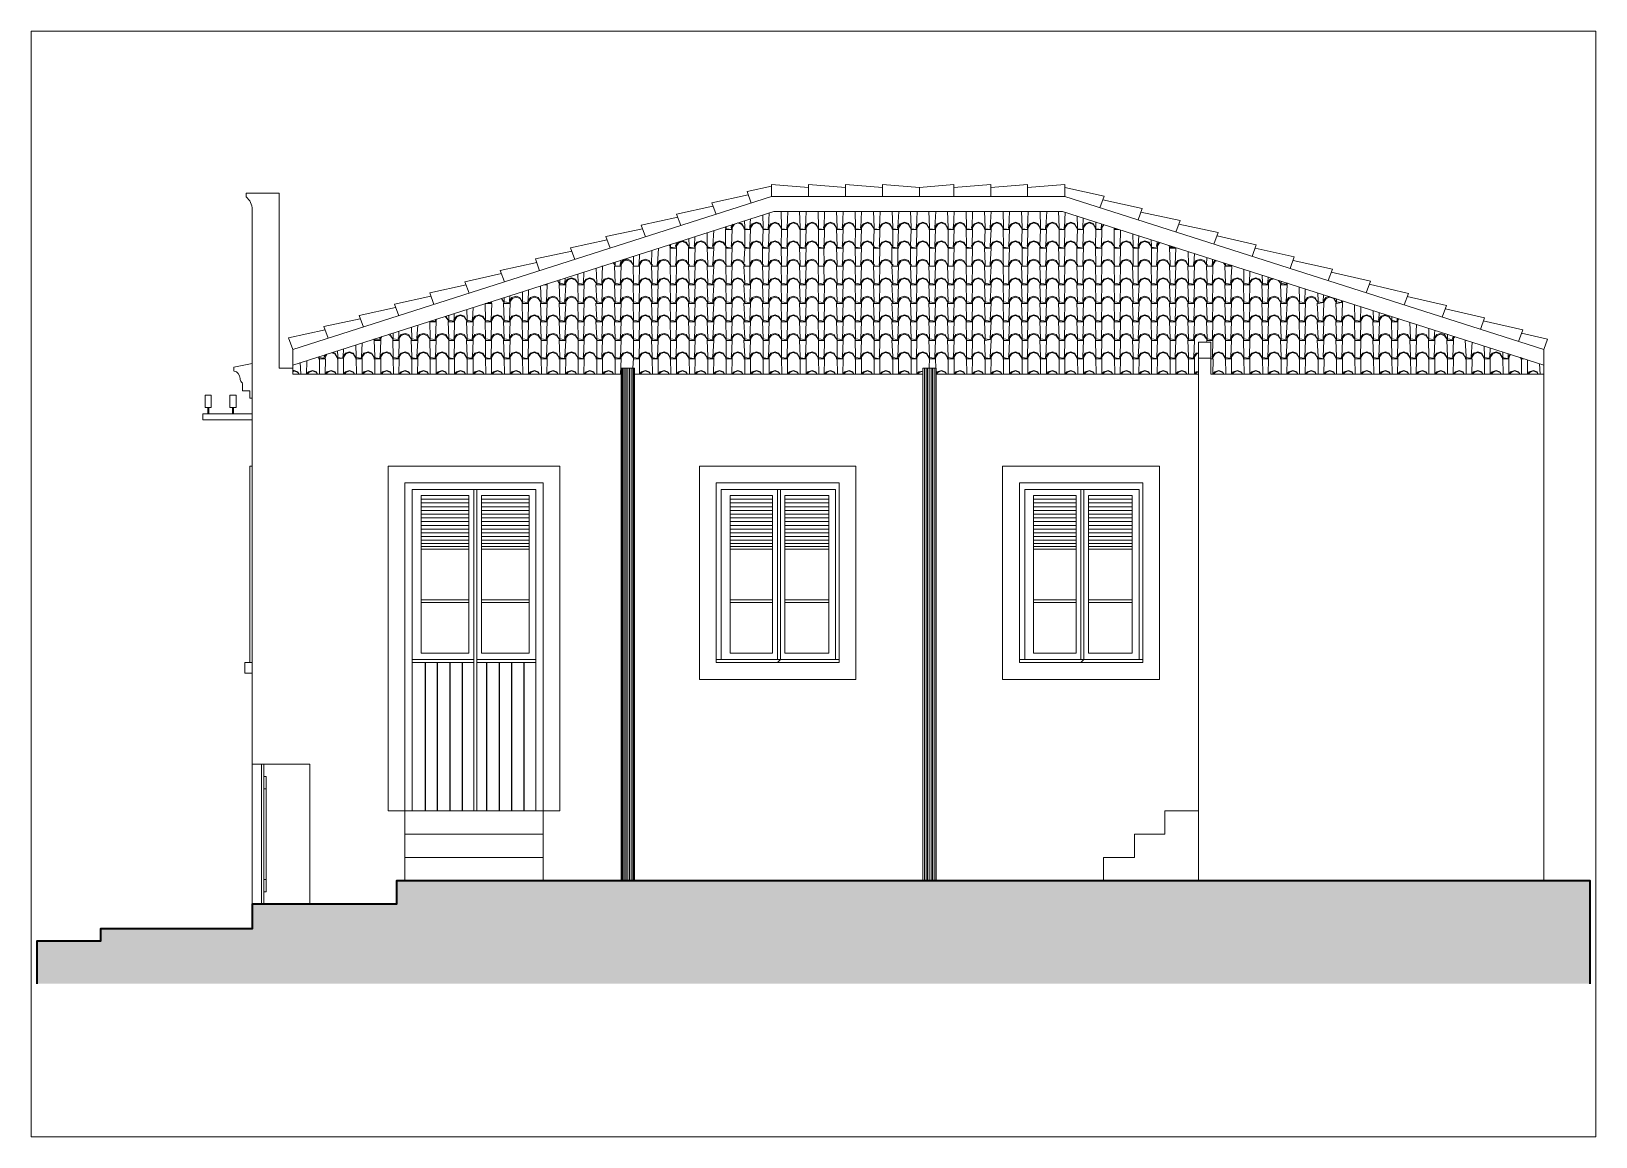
# Paper-space layout 'Layout2' of a CAD drawing. Header units: millimetres. Extents: x 30 to 267, y 21 to 189.
# The model-space entities are those that its viewports show. They can reach past a viewport. Long polylines and large blocks are cut down to what shows.
import ezdxf

# ---------------------------------------------------------------- set-up
doc = ezdxf.new("R2010")
doc.units = ezdxf.units.MM
doc.layers.get('0').update_dxf_attribs({"color": 250, "lineweight": 25})
for name, color, linetype, lineweight in [('A-ALV-___-___-EXI', 250, 'Continuous', 25), ('A-BAS-___-___-EXI', 250, 'Continuous', 35), ('A-COB-___-___-EXI', 250, 'Continuous', 25), ('A-ESC-___-___-EXI', 250, 'Continuous', 25), ('A-JAN-___-___-EXI', 250, 'Continuous', 25), ('A-PIL-___-___-EXI', 250, 'Continuous', 25), ('A-POR-___-___-EXI', 250, 'Continuous', 25)]:
    doc.layers.add(name, color=color, linetype=linetype, lineweight=lineweight)

msp = doc.modelspace()

# ---------------------------------------------------------------- hatches: boundary and pattern name
at = {"layer": 'A-BAS-___-___-EXI', "true_color": 0xcb9898}
msp.add_hatch(color=253, dxfattribs=at).paths.add_polyline_path([(-1532.5, -13475.9), (6545.8, -13475.9), (6545.8, -12940.5), (336.7, -12940.5), (336.7, -13061.4), (-413.9, -13061.4), (-413.9, -13190.3), (-1202.6, -13190.3), (-1202.6, -13254.1), (-1532.5, -13254.1)])

# ---------------------------------------------------------------- linework, layer by layer
at = {"layer": 'A-ALV-___-___-EXI', "color": 18, "lineweight": 9}
for p, q in [((-413.9, -12333.8), (-413.9, -9449.1)), ((4509.6, -12940.5), (4509.6, -10240.5)), ((6305.5, -12940.5), (6305.5, -10273.1)), ((-340.6, -12933.8), (-340.6, -12461.4))]:
    msp.add_line(p, q, dxfattribs=at)
at = {"layer": 'A-ALV-___-___-EXI', "color": 18, "lineweight": 9, "flags": 128}
for points in [[(-202.2, -10273.1), (-272.8, -10273.1), (-272.8, -9363.6), (-413.9, -9363.6), (-445.2, -9363.6), (-445.2, -9382.6), (-445.2, -9363.6), (-413.9, -9363.6)], [(-413.9, -10783.5), (-426.1, -10783.5), (-426.1, -11805.7)], [(-413.9, -11860), (-451.9, -11860), (-451.9, -11805.7), (-413.9, -11805.7)], [(-413.9, -13061.4), (-413.9, -12333.8), (-112.6, -12333.8), (-112.6, -13061.4)], [(-352.8, -13061.4), (-352.8, -12333.8), (-365.1, -12333.8), (-365.1, -13061.4)], [(-352.8, -12461.4), (-340.6, -12461.4), (-340.6, -12397.6), (-352.8, -12397.6)], [(-352.8, -12997.6), (-340.6, -12997.6), (-340.6, -12933.8), (-352.8, -12933.8)]]:
    msp.add_lwpolyline(points, dxfattribs=at)
for points in [[(-413.9, -9975.8), (-413.9, -10155)], [(-509, -10288.1), (-509, -10269.1), (-413.9, -10250), (-509, -10269.1)], [(-625.7, -10414.3), (-656.9, -10414.3), (-625.7, -10414.3), (-625.7, -10478.1), (-656.9, -10478.1), (-656.9, -10414.3), (-656.9, -10478.1), (-625.7, -10478.1)], [(-496.7, -10414.3), (-496.7, -10478.1), (-529.3, -10478.1), (-529.3, -10414.3), (-496.7, -10414.3), (-529.3, -10414.3), (-529.3, -10478.1), (-496.7, -10478.1)], [(-464.2, -10391.2), (-426.1, -10391.2), (-426.1, -10429.2), (-413.9, -10429.2), (-426.1, -10429.2), (-426.1, -10391.2), (-464.2, -10391.2), (-464.2, -10353.2)], [(-644.7, -10510.7), (-644.7, -10478.1)], [(-637.9, -10510.7), (-637.9, -10478.1)], [(-515.7, -10510.7), (-515.7, -10478.1)], [(-510.3, -10510.7), (-510.3, -10478.1)], [(-670.5, -10510.7), (-413.9, -10510.7), (-670.5, -10510.7), (-670.5, -10541.9), (-413.9, -10541.9), (-670.5, -10541.9)]]:
    msp.add_lwpolyline(points, close=True, dxfattribs=at)
at = {"layer": 'A-ALV-___-___-EXI', "color": 18, "lineweight": 9}
for points in [[(-444.7, -9382.1), (-425, -9398.7), (-413.3, -9422.9), (-412.6, -9448.7), (-413.3, -9422.9), (-425, -9398.7), (-444.7, -9382.1)], [(-508.3, -10288.7), (-489.8, -10291.9), (-476.3, -10308), (-476.4, -10326.8), (-476.3, -10308), (-489.8, -10291.9), (-508.3, -10288.7)], [(-463.6, -10352.3), (-471.5, -10345.8), (-476.2, -10336.2), (-476.4, -10325.9), (-476.2, -10336.2), (-471.5, -10345.8), (-463.6, -10352.3)]]:
    msp.add_open_spline(points, degree=3, knots=[0, 0, 0, 0, 1, 1, 1, 2, 2, 2, 2], dxfattribs=at)
at = {"layer": 'A-BAS-___-___-EXI'}
msp.add_lwpolyline([(6545.8, -13475.9), (6545.8, -12940.5), (336.7, -12940.5), (336.7, -13061.4), (-413.9, -13061.4), (-413.9, -13190.3), (-1202.6, -13190.3), (-1202.6, -13254.1), (-1532.5, -13254.1), (-1532.5, -13475.9)], dxfattribs=at)
at = {"layer": 'A-COB-___-___-EXI', "color": 18, "lineweight": 9}
for p, q in [((2176.1, -9541.4), (2178.8, -9496.7)), ((2272.5, -9541.4), (2276.6, -9465.4)), ((2368.9, -9541.4), (2372.9, -9458.6)), ((2465.3, -9541.4), (2469.3, -9458.6)), ((2561.6, -9541.4), (2564.3, -9458.6)), ((2658, -9541.4), (2660.7, -9458.6)), ((2753, -9541.4), (2757.1, -9458.6)), ((2849.4, -9541.4), (2853.5, -9458.6)), ((2945.8, -9541.4), (2949.9, -9458.6)), ((3042.2, -9541.4), (3046.3, -9458.6)), ((3138.6, -9541.4), (3142.6, -9458.6)), ((3234.9, -9541.4), (3239, -9458.6)), ((3331.3, -9541.4), (3334, -9458.6)), ((3426.3, -9541.4), (3430.4, -9458.6)), ((3522.7, -9541.4), (3526.8, -9458.6)), ((3619.1, -9541.4), (3623.2, -9458.6)), ((3715.5, -9541.4), (3719.6, -9458.6)), ((3811.9, -9541.4), (3815.9, -9462.7)), ((3908.2, -9541.4), (3909.6, -9492.6)), ((4209.6, -9461.4), (4414.6, -9504.8)), ((1888.3, -9637.8), (1889.7, -9589)), ((1983.4, -9637.8), (1987.4, -9557.7)), ((2079.7, -9541.4), (2081.1, -9527.9)), ((4004.6, -9541.4), (4004.6, -9522.4)), ((4101, -9637.8), (4103.7, -9555)), ((4196, -9637.8), (4198.7, -9584.9)), ((1599.2, -9734.2), (1601.9, -9681.3)), ((1695.6, -9734.2), (1699.6, -9650)), ((1792, -9637.8), (1792, -9620.2)), ((4292.4, -9637.8), (4293.8, -9614.8)), ((4358.9, -9639.2), (4354.8, -9635.1)), ((4485.2, -9734.2), (4487.9, -9677.2)), ((1471.6, -9741), (1475.7, -9741)), ((1502.8, -9734.2), (1504.2, -9712.5)), ((1855.8, -9741), (1859.8, -9741)), ((2241.3, -9741), (2245.3, -9741)), ((2337.7, -9741), (2340.4, -9741)), ((2432.7, -9741), (2436.7, -9741)), ((2818.2, -9741), (2822.3, -9741)), ((2914.6, -9741), (2918.6, -9741)), ((3298.7, -9741), (3302.8, -9741)), ((3395.1, -9741), (3399.2, -9741)), ((3491.5, -9741), (3495.6, -9741)), ((3684.3, -9741), (3688.3, -9741)), ((3780.6, -9741), (3784.7, -9741)), ((3877, -9741), (3879.7, -9741)), ((3972, -9741), (3976.1, -9741)), ((4068.4, -9741), (4072.5, -9741)), ((4261.2, -9741), (4265.3, -9741)), ((4357.6, -9741), (4361.6, -9741)), ((4453.9, -9741), (4458, -9741)), ((4550.3, -9741), (4554.4, -9741)), ((4581.5, -9734.2), (4582.9, -9707.1)), ((4646.7, -9741), (4649.4, -9741)), ((4676.6, -9736.9), (4676.6, -9741)), ((4677.9, -9830.6), (4682, -9745.1)), ((1118.6, -9927), (1121.4, -9841.4)), ((1213.7, -9830.6), (1215, -9804.8)), ((1310.1, -9830.6), (1312.8, -9773.6)), ((4774.3, -9830.6), (4777, -9769.5)), ((4870.7, -9830.6), (4872, -9799.4)), ((4965.7, -9927), (4969.8, -9841.4)), ((925.9, -9927), (927.2, -9897.1)), ((1022.3, -9927), (1025, -9865.9)), ((5062.1, -9927), (5064.8, -9861.8)), ((5158.5, -9927), (5159.8, -9891.7)), ((5254.8, -9927), (5254.8, -9922.9)), ((636.7, -10022), (638.1, -9989.4)), ((733.1, -10022), (735.8, -9958.2)), ((814.6, -9932.4), (828.2, -9932.4)), ((829.5, -10022), (833.6, -9937.8)), ((5351.2, -10023.3), (5353.9, -9954.1)), ((5447.6, -10023.3), (5449, -9984)), ((349, -10118.4), (350.3, -10081.7)), ((444, -10118.4), (448.1, -10050.5)), ((5544, -10023.3), (5544, -10013.8)), ((5640.4, -10118.4), (5643.1, -10046.4)), ((5735.4, -10118.4), (5738.1, -10076.3)), ((156.2, -10214.8), (158.9, -10142.8)), ((4550.3, -10129.2), (4554.4, -10129.2)), ((5928.2, -10214.8), (5932.2, -10138.7)), ((6024.5, -10214.8), (6027.2, -10168.6)), ((-160.1, -10304.3), (-162.8, -10244.6)), ((-67.8, -10225.6), (-63.7, -10225.6)), ((-36.6, -10214.8), (-36.6, -10205.3)), ((28.6, -10225.6), (32.7, -10225.6)), ((59.8, -10214.8), (61.2, -10174)), ((125, -10225.6), (127.7, -10225.6)), ((220, -10225.6), (224.1, -10225.6)), ((316.4, -10225.6), (320.5, -10225.6)), ((412.8, -10225.6), (416.8, -10225.6)), ((509.1, -10225.6), (513.2, -10225.6)), ((605.5, -10225.6), (609.6, -10225.6)), ((701.9, -10225.6), (706, -10225.6)), ((798.3, -10225.6), (801, -10225.6)), ((894.7, -10225.6), (897.4, -10225.6)), ((989.7, -10225.6), (993.8, -10225.6)), ((1086.1, -10225.6), (1090.1, -10225.6)), ((1182.4, -10225.6), (1186.5, -10225.6)), ((1278.8, -10225.6), (1282.9, -10225.6)), ((1375.2, -10225.6), (1379.3, -10225.6)), ((1471.6, -10225.6), (1475.7, -10225.6)), ((1568, -10225.6), (1570.7, -10225.6)), ((1664.3, -10225.6), (1667.1, -10225.6)), ((1759.4, -10225.6), (1763.4, -10225.6)), ((1855.8, -10225.6), (1859.8, -10225.6)), ((1952.1, -10225.6), (1956.2, -10225.6)), ((2048.5, -10225.6), (2052.6, -10225.6)), ((2144.9, -10225.6), (2149, -10225.6)), ((2241.3, -10225.6), (2245.3, -10225.6)), ((2337.7, -10225.6), (2340.4, -10225.6)), ((2432.7, -10225.6), (2436.7, -10225.6)), ((2529.1, -10225.6), (2533.1, -10225.6)), ((2625.4, -10225.6), (2629.5, -10225.6)), ((2721.8, -10225.6), (2725.9, -10225.6)), ((2818.2, -10225.6), (2822.3, -10225.6)), ((2914.6, -10225.6), (2918.6, -10225.6)), ((3011, -10225.6), (3015, -10225.6)), ((3107.3, -10225.6), (3110.1, -10225.6)), ((3202.4, -10225.6), (3206.4, -10225.6)), ((3298.7, -10225.6), (3302.8, -10225.6)), ((3395.1, -10225.6), (3399.2, -10225.6)), ((3491.5, -10225.6), (3495.6, -10225.6)), ((3587.9, -10225.6), (3592, -10225.6)), ((3684.3, -10225.6), (3688.3, -10225.6)), ((3780.6, -10225.6), (3784.7, -10225.6)), ((3877, -10225.6), (3879.7, -10225.6)), ((3972, -10225.6), (3976.1, -10225.6)), ((4068.4, -10225.6), (4072.5, -10225.6)), ((4164.8, -10225.6), (4168.9, -10225.6)), ((4261.2, -10225.6), (4265.3, -10225.6)), ((4357.6, -10225.6), (4361.6, -10225.6)), ((4453.9, -10225.6), (4458, -10225.6)), ((4573.4, -10221.5), (4509.6, -10221.5)), ((4646.7, -10225.6), (4649.4, -10225.6)), ((4741.7, -10225.6), (4745.8, -10225.6)), ((4838.1, -10225.6), (4842.2, -10225.6)), ((4934.5, -10225.6), (4938.6, -10225.6)), ((5030.9, -10225.6), (5034.9, -10225.6)), ((5127.2, -10225.6), (5131.3, -10225.6)), ((5223.6, -10225.6), (5227.7, -10225.6)), ((5320, -10225.6), (5322.7, -10225.6)), ((5416.4, -10225.6), (5419.1, -10225.6)), ((5511.4, -10225.6), (5515.5, -10225.6)), ((5607.8, -10225.6), (5611.9, -10225.6)), ((5704.2, -10225.6), (5708.2, -10225.6)), ((5800.5, -10225.6), (5804.6, -10225.6)), ((5896.9, -10225.6), (5901, -10225.6)), ((5993.3, -10225.6), (5997.4, -10225.6)), ((6089.7, -10225.6), (6092.4, -10225.6)), ((6120.9, -10214.8), (6120.9, -10198.5)), ((6184.7, -10225.6), (6188.8, -10225.6)), ((6286.5, -10304.3), (6283.8, -10251.4)), ((3074.8, -10304.3), (1576.1, -10304.3))]:
    msp.add_line(p, q, dxfattribs=at)
at = {"layer": 'A-COB-___-___-EXI', "color": 18, "lineweight": 9, "flags": 128}
for points in [[(-33.8, -10074.9), (-223.9, -10115.7), (-202.2, -10176.7), (2288.8, -9381.3), (3814.6, -9381.3), (3813.2, -9317.5), (3620.5, -9333.8)], [(2182.9, -9415.2), (2161.2, -9354.1), (2288.8, -9327)], [(2480.2, -9333.8), (2288.8, -9317.5), (2288.8, -9381.3)], [(2672.9, -9333.8), (2480.2, -9317.5), (2480.2, -9381.3)], [(2865.7, -9333.8), (2672.9, -9317.5), (2672.9, -9381.3)], [(3058.5, -9381.3), (3058.5, -9333.8), (2865.7, -9317.5), (2865.7, -9381.3)], [(3058.5, -9333.8), (3236.3, -9317.5), (3236.3, -9381.3)], [(3429.1, -9381.3), (3429.1, -9317.5), (3236.3, -9333.8)], [(3429.1, -9333.8), (3620.5, -9317.5), (3620.5, -9381.3)], [(3813.2, -9333.8), (4018.2, -9378.6), (3996.5, -9439.6)], [(1816.4, -9531.9), (1794.7, -9472.2), (1983.4, -9430.1)], [(1999.6, -9473.6), (1977.9, -9413.8), (2166.6, -9371.8)], [(3144, -10304.3), (4509.6, -10304.3), (4509.6, -10138.7), (4573.4, -10138.7), (4573.4, -10304.3), (6305.5, -10304.3), (6305.5, -10176.7), (3814.6, -9381.3)], [(4194.7, -9502.1), (4216.4, -9442.4), (4011.4, -9397.6)], [(-202.2, -10176.7), (-202.2, -10258.2), (2301, -9458.6), (3802.4, -9458.6), (6305.5, -10258.2)], [(1633.1, -9590.3), (1610.1, -9530.6), (1800.1, -9488.5)], [(2119.1, -9517), (2134, -9521.1), (2146.3, -9542.8), (2134, -9526.5), (2113.7, -9518.4), (2094.7, -9526.5), (2083.8, -9541.4), (2083.8, -9552.3), (2052.6, -9548.2), (2052.6, -9540.1), (2052.6, -9537.4)], [(2144.9, -9542.8), (2149, -9552.3), (2178.8, -9552.3), (2149, -9548.2), (2149, -9540.1), (2147.6, -9507.5)], [(2176.1, -9548.2), (2174.8, -9540.1), (2188.3, -9522.4), (2210.1, -9514.3), (2230.4, -9521.1), (2241.3, -9542.8), (2230.4, -9526.5), (2210.1, -9518.4), (2191, -9526.5), (2180.2, -9541.4), (2178.8, -9552.3), (2176.1, -9637.8)], [(2241.3, -9542.8), (2245.3, -9552.3), (2275.2, -9552.3), (2245.3, -9548.2), (2245.3, -9540.1), (2242.6, -9476.3)], [(2271.1, -9548.2), (2271.1, -9540.1), (2284.7, -9522.4), (2306.4, -9514.3), (2325.4, -9521.1), (2337.7, -9542.8), (2326.8, -9526.5), (2305.1, -9518.4), (2287.4, -9526.5), (2276.6, -9541.4), (2275.2, -9552.3), (2272.5, -9637.8)], [(2367.5, -9548.2), (2367.5, -9540.1), (2381.1, -9522.4), (2402.8, -9514.3), (2421.8, -9521.1), (2434, -9542.8), (2423.2, -9526.5), (2401.5, -9518.4), (2383.8, -9526.5), (2372.9, -9541.4), (2371.6, -9552.3), (2340.4, -9548.2), (2340.4, -9540.1), (2337.7, -9458.6)], [(2463.9, -9548.2), (2463.9, -9540.1), (2477.5, -9522.4), (2499.2, -9514.3), (2518.2, -9521.1), (2530.4, -9542.8), (2519.6, -9526.5), (2497.8, -9518.4), (2480.2, -9526.5), (2468, -9541.4), (2468, -9552.3), (2436.7, -9548.2), (2436.7, -9540.1), (2434, -9458.6)], [(2560.3, -9548.2), (2558.9, -9540.1), (2573.9, -9522.4), (2595.6, -9514.3), (2614.6, -9521.1), (2626.8, -9542.8), (2614.6, -9526.5), (2594.2, -9518.4), (2575.2, -9526.5), (2564.3, -9541.4), (2564.3, -9552.3), (2533.1, -9548.2), (2533.1, -9540.1), (2530.4, -9458.6)], [(2656.7, -9548.2), (2655.3, -9540.1), (2670.2, -9522.4), (2692, -9514.3), (2711, -9521.1), (2723.2, -9542.8), (2711, -9526.5), (2690.6, -9518.4), (2671.6, -9526.5), (2660.7, -9541.4), (2660.7, -9552.3), (2629.5, -9548.2), (2629.5, -9540.1), (2626.8, -9458.6)], [(2721.8, -9542.8), (2725.9, -9552.3), (2757.1, -9552.3), (2725.9, -9548.2), (2725.9, -9540.1), (2723.2, -9458.6)], [(2753, -9548.2), (2751.7, -9540.1), (2766.6, -9522.4), (2787, -9514.3), (2807.3, -9521.1), (2819.6, -9542.8), (2807.3, -9526.5), (2787, -9518.4), (2768, -9526.5), (2757.1, -9541.4), (2757.1, -9552.3), (2753, -9637.8)], [(2849.4, -9548.2), (2848.1, -9540.1), (2863, -9522.4), (2883.4, -9514.3), (2903.7, -9521.1), (2915.9, -9542.8), (2903.7, -9526.5), (2883.4, -9518.4), (2864.3, -9526.5), (2853.5, -9541.4), (2852.1, -9552.3), (2822.3, -9548.2), (2822.3, -9540.1), (2819.6, -9458.6)], [(2945.8, -9548.2), (2944.4, -9540.1), (2958, -9522.4), (2979.7, -9514.3), (3000.1, -9521.1), (3011, -9542.8), (3000.1, -9526.5), (2979.7, -9518.4), (2960.7, -9526.5), (2949.9, -9541.4), (2948.5, -9552.3), (2918.6, -9548.2), (2918.6, -9540.1), (2915.9, -9458.6)], [(3040.8, -9548.2), (3040.8, -9540.1), (3054.4, -9522.4), (3076.1, -9514.3), (3095.1, -9521.1), (3107.3, -9542.8), (3096.5, -9526.5), (3074.8, -9518.4), (3057.1, -9526.5), (3046.3, -9541.4), (3044.9, -9552.3), (3015, -9548.2), (3015, -9540.1), (3011, -9458.6)], [(3137.2, -9548.2), (3137.2, -9540.1), (3150.8, -9522.4), (3172.5, -9514.3), (3191.5, -9521.1), (3203.7, -9542.8), (3192.9, -9526.5), (3171.1, -9518.4), (3153.5, -9526.5), (3142.6, -9541.4), (3141.3, -9552.3), (3110.1, -9548.2), (3110.1, -9540.1), (3107.3, -9458.6)], [(3233.6, -9548.2), (3233.6, -9540.1), (3247.2, -9522.4), (3268.9, -9514.3), (3287.9, -9521.1), (3300.1, -9542.8), (3289.2, -9526.5), (3267.5, -9518.4), (3249.9, -9526.5), (3237.7, -9541.4), (3237.7, -9552.3), (3206.4, -9548.2), (3206.4, -9540.1), (3203.7, -9458.6)], [(3396.5, -9542.8), (3384.3, -9526.5), (3363.9, -9518.4), (3344.9, -9526.5), (3334, -9541.4), (3334, -9552.3), (3302.8, -9548.2), (3302.8, -9540.1), (3300.1, -9458.6)], [(3330, -9548.2), (3328.6, -9540.1), (3343.5, -9522.4), (3365.3, -9514.3), (3384.3, -9521.1), (3395.1, -9542.8), (3399.2, -9552.3), (3430.4, -9552.3), (3399.2, -9548.2), (3399.2, -9540.1), (3396.5, -9458.6)], [(3426.3, -9548.2), (3425, -9540.1), (3439.9, -9522.4), (3460.3, -9514.3), (3480.6, -9521.1), (3492.9, -9542.8), (3480.6, -9526.5), (3460.3, -9518.4), (3441.3, -9526.5), (3430.4, -9541.4), (3430.4, -9552.3), (3426.3, -9637.8)], [(3522.7, -9548.2), (3521.4, -9540.1), (3536.3, -9522.4), (3556.7, -9514.3), (3577, -9521.1), (3589.2, -9542.8), (3577, -9526.5), (3556.7, -9518.4), (3537.7, -9526.5), (3526.8, -9541.4), (3526.8, -9552.3), (3495.6, -9548.2), (3495.6, -9540.1), (3492.9, -9458.6)], [(3587.9, -9542.8), (3592, -9552.3), (3621.8, -9552.3), (3592, -9548.2), (3592, -9540.1), (3589.2, -9458.6)], [(3619.1, -9548.2), (3617.7, -9540.1), (3632.7, -9522.4), (3653, -9514.3), (3673.4, -9521.1), (3685.6, -9542.8), (3673.4, -9526.5), (3653, -9518.4), (3634, -9526.5), (3623.2, -9541.4), (3621.8, -9552.3), (3619.1, -9637.8)], [(3714.1, -9548.2), (3714.1, -9540.1), (3727.7, -9522.4), (3749.4, -9514.3), (3769.8, -9521.1), (3780.6, -9542.8), (3769.8, -9526.5), (3748.1, -9518.4), (3730.4, -9526.5), (3719.6, -9541.4), (3718.2, -9552.3), (3688.3, -9548.2), (3688.3, -9540.1), (3685.6, -9458.6)], [(3810.5, -9548.2), (3810.5, -9540.1), (3824.1, -9522.4), (3845.8, -9514.3), (3864.8, -9521.1), (3877, -9542.8), (3866.2, -9526.5), (3844.4, -9518.4), (3826.8, -9526.5), (3815.9, -9541.4), (3814.6, -9552.3), (3784.7, -9548.2), (3784.7, -9540.1), (3780.6, -9458.6)], [(3906.9, -9548.2), (3906.9, -9540.1), (3920.5, -9522.4), (3942.2, -9514.3), (3961.2, -9521.1), (3973.4, -9542.8), (3962.5, -9526.5), (3940.8, -9518.4), (3923.2, -9526.5), (3911, -9541.4), (3911, -9552.3), (3879.7, -9548.2), (3879.7, -9540.1), (3878.4, -9483.1)], [(3972, -9542.8), (3976.1, -9552.3), (4007.3, -9552.3), (3976.1, -9548.2), (3976.1, -9540.1), (3976.1, -9512.9)], [(1448.5, -9650), (1426.8, -9589), (1616.8, -9548.2)], [(1953.5, -9568.6), (1953.5, -9639.2), (1941.3, -9622.9), (1920.9, -9614.8), (1901.9, -9621.5), (1891, -9637.8), (1891, -9648.7), (1859.8, -9644.6), (1859.8, -9636.5), (1858.5, -9599.8)], [(2079.7, -9637.8), (2083.8, -9552.3), (2052.6, -9552.3), (2049.9, -9538.7), (2049.9, -9542.8), (2047.2, -9538.7)], [(2079.7, -9734.2), (2083.8, -9648.7), (2052.6, -9648.7), (2048.5, -9637.8), (2048.5, -9548.2), (2052.6, -9548.2), (2052.6, -9552.3)], [(2089.2, -9525.2), (2078.4, -9540.1), (2079.7, -9548.2)], [(2144.9, -9548.2), (2149, -9548.2), (2149, -9552.3), (2149, -9636.5), (2149, -9644.6), (2178.8, -9648.7), (2180.2, -9637.8), (2191, -9621.5), (2210.1, -9614.8), (2230.4, -9622.9), (2241.3, -9639.2), (2230.4, -9617.5), (2210.1, -9610.7), (2188.3, -9618.8), (2174.8, -9636.5), (2176.1, -9644.6), (2176.1, -9734.2)], [(2241.3, -9548.2), (2245.3, -9548.2), (2245.3, -9552.3), (2241.3, -9637.8), (2245.3, -9648.7), (2275.2, -9648.7), (2272.5, -9734.2)], [(2245.3, -9636.5), (2245.3, -9644.6), (2275.2, -9648.7), (2276.6, -9637.8), (2287.4, -9621.5), (2305.1, -9614.8), (2326.8, -9622.9), (2337.7, -9639.2), (2340.4, -9552.3), (2337.7, -9548.2), (2340.4, -9548.2)], [(2337.7, -9542.8), (2340.4, -9552.3), (2371.6, -9552.3), (2368.9, -9637.8)], [(2432.7, -9542.8), (2436.7, -9552.3), (2468, -9552.3), (2465.3, -9637.8)], [(2432.7, -9548.2), (2436.7, -9548.2), (2436.7, -9552.3), (2436.7, -9636.5), (2436.7, -9644.6), (2468, -9648.7), (2468, -9637.8), (2480.2, -9621.5), (2497.8, -9614.8), (2519.6, -9622.9), (2530.4, -9639.2), (2518.2, -9617.5), (2499.2, -9610.7), (2477.5, -9618.8), (2463.9, -9636.5), (2463.9, -9644.6)], [(2529.1, -9542.8), (2533.1, -9552.3), (2564.3, -9552.3), (2561.6, -9637.8)], [(2529.1, -9548.2), (2533.1, -9548.2), (2533.1, -9552.3), (2533.1, -9636.5), (2533.1, -9644.6), (2564.3, -9648.7), (2564.3, -9637.8), (2575.2, -9621.5), (2594.2, -9614.8), (2614.6, -9622.9), (2626.8, -9639.2), (2614.6, -9617.5), (2595.6, -9610.7), (2573.9, -9618.8), (2558.9, -9636.5), (2560.3, -9644.6), (2561.6, -9734.2)], [(2625.4, -9542.8), (2629.5, -9552.3), (2660.7, -9552.3), (2658, -9637.8)], [(2629.5, -9552.3), (2629.5, -9548.2), (2626.8, -9551), (2629.5, -9636.5), (2629.5, -9644.6), (2660.7, -9648.7), (2660.7, -9637.8), (2671.6, -9621.5), (2690.6, -9614.8), (2711, -9622.9), (2723.2, -9639.2), (2725.9, -9552.3), (2721.8, -9548.2), (2725.9, -9548.2)], [(2818.2, -9542.8), (2822.3, -9552.3), (2852.1, -9552.3), (2849.4, -9637.8)], [(2818.2, -9548.2), (2822.3, -9548.2), (2822.3, -9552.3), (2818.2, -9637.8), (2822.3, -9648.7), (2852.1, -9648.7), (2849.4, -9734.2)], [(2914.6, -9542.8), (2918.6, -9552.3), (2948.5, -9552.3), (2945.8, -9637.8)], [(2914.6, -9548.2), (2918.6, -9548.2), (2918.6, -9552.3), (2918.6, -9636.5), (2918.6, -9644.6), (2948.5, -9648.7), (2949.9, -9637.8), (2960.7, -9621.5), (2979.7, -9614.8), (3000.1, -9622.9), (3011, -9639.2), (3000.1, -9617.5), (2979.7, -9610.7), (2958, -9618.8), (2944.4, -9636.5), (2945.8, -9644.6), (2945.8, -9734.2)], [(3011, -9542.8), (3015, -9552.3), (3044.9, -9552.3), (3042.2, -9637.8)], [(3011, -9548.2), (3015, -9548.2), (3015, -9552.3), (3011, -9637.8), (3015, -9648.7), (3044.9, -9648.7), (3042.2, -9734.2)], [(3040.8, -9644.6), (3040.8, -9636.5), (3054.4, -9618.8), (3076.1, -9610.7), (3095.1, -9617.5), (3107.3, -9637.8), (3110.1, -9648.7), (3141.3, -9648.7), (3110.1, -9644.6), (3110.1, -9636.5), (3110.1, -9552.3), (3107.3, -9548.2), (3110.1, -9548.2)], [(3107.3, -9542.8), (3110.1, -9552.3), (3141.3, -9552.3), (3138.6, -9637.8)], [(3137.2, -9644.6), (3137.2, -9636.5), (3150.8, -9618.8), (3172.5, -9610.7), (3191.5, -9617.5), (3202.4, -9637.8), (3206.4, -9648.7), (3237.7, -9648.7), (3206.4, -9644.6), (3206.4, -9636.5), (3206.4, -9552.3), (3202.4, -9548.2), (3206.4, -9548.2)], [(3202.4, -9542.8), (3206.4, -9552.3), (3237.7, -9552.3), (3234.9, -9637.8)], [(3298.7, -9542.8), (3302.8, -9552.3), (3334, -9552.3), (3331.3, -9637.8)], [(3395.1, -9548.2), (3399.2, -9548.2), (3399.2, -9552.3), (3396.5, -9639.2), (3384.3, -9622.9), (3363.9, -9614.8), (3344.9, -9621.5), (3334, -9637.8), (3334, -9648.7), (3302.8, -9644.6), (3302.8, -9636.5), (3300.1, -9551), (3302.8, -9548.2), (3302.8, -9552.3)], [(3491.5, -9542.8), (3495.6, -9552.3), (3526.8, -9552.3), (3522.7, -9637.8)], [(3587.9, -9548.2), (3592, -9548.2), (3592, -9552.3), (3589.2, -9639.2), (3577, -9622.9), (3556.7, -9614.8), (3537.7, -9621.5), (3526.8, -9637.8), (3526.8, -9648.7), (3495.6, -9644.6), (3495.6, -9636.5), (3492.9, -9551), (3491.5, -9548.2), (3495.6, -9548.2)], [(3684.3, -9542.8), (3688.3, -9552.3), (3718.2, -9552.3), (3715.5, -9637.8)], [(3684.3, -9548.2), (3688.3, -9548.2), (3688.3, -9552.3), (3684.3, -9637.8), (3688.3, -9648.7), (3718.2, -9648.7), (3715.5, -9734.2)], [(3780.6, -9542.8), (3784.7, -9552.3), (3814.6, -9552.3), (3811.9, -9637.8)], [(3780.6, -9548.2), (3784.7, -9548.2), (3784.7, -9552.3), (3784.7, -9636.5), (3784.7, -9644.6), (3814.6, -9648.7), (3815.9, -9637.8), (3826.8, -9621.5), (3844.4, -9614.8), (3866.2, -9622.9), (3877, -9639.2), (3864.8, -9617.5), (3845.8, -9610.7), (3824.1, -9618.8), (3810.5, -9636.5), (3810.5, -9644.6)], [(3877, -9542.8), (3879.7, -9552.3), (3911, -9552.3), (3908.2, -9637.8)], [(3877, -9548.2), (3879.7, -9548.2), (3879.7, -9552.3), (3877, -9637.8), (3879.7, -9648.7), (3911, -9648.7), (3908.2, -9734.2)], [(3972, -9548.2), (3976.1, -9548.2), (3976.1, -9552.3), (3973.4, -9639.2), (3962.5, -9622.9), (3940.8, -9614.8), (3923.2, -9621.5), (3911, -9637.8), (3911, -9648.7), (3879.7, -9644.6), (3879.7, -9636.5)], [(4003.3, -9548.2), (4003.3, -9540.1), (4018.2, -9526.5), (4007.3, -9541.4), (4007.3, -9552.3), (4004.6, -9637.8)], [(4004.6, -9734.2), (4007.3, -9648.7), (4007.3, -9637.8), (4018.2, -9621.5), (4037.2, -9614.8), (4057.6, -9622.9), (4069.8, -9639.2), (4069.8, -9551), (4072.5, -9548.2), (4072.5, -9544.2), (4072.5, -9548.2), (4083.4, -9548.2)], [(4068.4, -9542.8), (4072.5, -9552.3), (4095.6, -9552.3)], [(4196, -9734.2), (4196, -9644.6), (4194.7, -9636.5), (4209.6, -9618.8), (4230, -9610.7), (4250.3, -9617.5), (4262.5, -9639.2), (4250.3, -9622.9), (4230, -9614.8), (4211, -9621.5), (4200.1, -9637.8), (4200.1, -9648.7), (4168.9, -9644.6), (4168.9, -9636.5), (4167.5, -9574)], [(4589.7, -9628.3), (4611.4, -9568.6), (4406.4, -9523.8)], [(4809.6, -9632.4), (4787.9, -9692.1), (4809.6, -9632.4), (4606, -9584.9)], [(1082, -9766.8), (1060.3, -9705.7), (1250.3, -9665)], [(1265.3, -9708.4), (1243.5, -9647.3), (1433.6, -9605.3)], [(1665.7, -9660.9), (1664.3, -9734.2), (1667.1, -9743.7), (1698.3, -9743.7), (1695.6, -9830.6)], [(1667.1, -9732.9), (1667.1, -9741), (1698.3, -9743.7), (1698.3, -9734.2), (1710.5, -9717.9), (1728.2, -9711.1), (1749.9, -9719.3), (1760.7, -9735.6), (1760.7, -9647.3), (1759.4, -9644.6), (1763.4, -9644.6)], [(1764.8, -9629.7), (1760.7, -9639.2), (1755.3, -9632.4), (1759.4, -9637.8), (1763.4, -9648.7), (1794.7, -9648.7), (1763.4, -9644.6), (1763.4, -9636.5)], [(1763.4, -9732.9), (1763.4, -9741), (1794.7, -9743.7), (1794.7, -9734.2), (1805.5, -9717.9), (1824.5, -9711.1), (1844.9, -9719.3), (1857.1, -9735.6), (1857.1, -9647.3), (1855.8, -9644.6), (1859.8, -9644.6)], [(1790.6, -9644.6), (1789.2, -9636.5), (1804.2, -9618.8), (1825.9, -9610.7), (1844.9, -9617.5), (1857.1, -9639.2), (1844.9, -9622.9), (1824.5, -9614.8), (1805.5, -9621.5), (1794.7, -9637.8), (1794.7, -9648.7), (1792, -9734.2)], [(1855.8, -9637.8), (1859.8, -9648.7), (1891, -9648.7), (1888.3, -9734.2)], [(1887, -9644.6), (1885.6, -9636.5), (1900.5, -9618.8), (1922.3, -9610.7), (1941.3, -9617.5), (1952.1, -9637.8), (1956.2, -9648.7), (1987.4, -9648.7), (1956.2, -9644.6), (1956.2, -9636.5)], [(1952.1, -9734.2), (1956.2, -9743.7), (1987.4, -9743.7), (1956.2, -9741), (1956.2, -9732.9), (1953.5, -9647.3), (1952.1, -9644.6), (1956.2, -9644.6)], [(1983.4, -9644.6), (1982, -9636.5), (1996.9, -9618.8), (2017.3, -9610.7), (2037.7, -9617.5), (2049.9, -9639.2), (2037.7, -9622.9), (2017.3, -9614.8), (1998.3, -9621.5), (1987.4, -9637.8), (1987.4, -9648.7), (1983.4, -9734.2)], [(1983.4, -9830.6), (1987.4, -9743.7), (1987.4, -9734.2), (1998.3, -9717.9), (2017.3, -9711.1), (2037.7, -9719.3), (2049.9, -9735.6), (2049.9, -9647.3), (2048.5, -9644.6), (2052.6, -9644.6)], [(2079.7, -9644.6), (2078.4, -9636.5), (2093.3, -9618.8), (2113.7, -9610.7), (2134, -9617.5), (2146.3, -9639.2), (2134, -9622.9), (2113.7, -9614.8), (2094.7, -9621.5), (2083.8, -9637.8), (2083.8, -9648.7), (2052.6, -9644.6), (2052.6, -9636.5)], [(2144.9, -9637.8), (2149, -9648.7), (2178.8, -9648.7)], [(2144.9, -9644.6), (2149, -9644.6), (2149, -9648.7), (2144.9, -9734.2), (2149, -9743.7), (2178.8, -9743.7)], [(2272.5, -9830.6), (2275.2, -9743.7), (2245.3, -9743.7), (2241.3, -9734.2), (2241.3, -9647.3), (2241.3, -9644.6), (2245.3, -9644.6)], [(2271.1, -9644.6), (2271.1, -9636.5), (2284.7, -9618.8), (2306.4, -9610.7), (2325.4, -9617.5), (2337.7, -9637.8), (2340.4, -9648.7), (2371.6, -9648.7), (2368.9, -9734.2)], [(2367.5, -9741), (2367.5, -9732.9), (2381.1, -9713.8), (2402.8, -9707.1), (2421.8, -9713.8), (2434, -9735.6), (2423.2, -9719.3), (2401.5, -9711.1), (2383.8, -9717.9), (2372.9, -9734.2), (2371.6, -9743.7), (2340.4, -9741), (2340.4, -9732.9), (2337.7, -9647.3), (2337.7, -9644.6), (2340.4, -9644.6)], [(2367.5, -9644.6), (2367.5, -9636.5), (2381.1, -9618.8), (2402.8, -9610.7), (2421.8, -9617.5), (2434, -9639.2), (2423.2, -9622.9), (2401.5, -9614.8), (2383.8, -9621.5), (2372.9, -9637.8), (2371.6, -9648.7), (2340.4, -9644.6), (2340.4, -9636.5)], [(2432.7, -9637.8), (2436.7, -9648.7), (2468, -9648.7), (2465.3, -9734.2)], [(2530.4, -9735.6), (2519.6, -9719.3), (2497.8, -9711.1), (2480.2, -9717.9), (2468, -9734.2), (2468, -9743.7), (2436.7, -9741), (2436.7, -9732.9), (2434, -9647.3), (2432.7, -9644.6), (2436.7, -9644.6)], [(2529.1, -9637.8), (2533.1, -9648.7), (2564.3, -9648.7)], [(2529.1, -9644.6), (2533.1, -9644.6), (2533.1, -9648.7), (2533.1, -9732.9), (2533.1, -9741), (2564.3, -9743.7), (2564.3, -9734.2), (2575.2, -9717.9), (2594.2, -9711.1), (2614.6, -9719.3), (2626.8, -9735.6), (2614.6, -9713.8), (2595.6, -9707.1), (2573.9, -9713.8), (2558.9, -9732.9), (2560.3, -9741), (2561.6, -9830.6)], [(2625.4, -9637.8), (2629.5, -9648.7), (2660.7, -9648.7), (2658, -9734.2)], [(2656.7, -9741), (2655.3, -9732.9), (2670.2, -9713.8), (2692, -9707.1), (2711, -9713.8), (2723.2, -9735.6), (2711, -9719.3), (2690.6, -9711.1), (2671.6, -9717.9), (2660.7, -9734.2), (2660.7, -9743.7), (2629.5, -9741), (2629.5, -9732.9), (2626.8, -9647.3), (2625.4, -9644.6), (2629.5, -9644.6)], [(2656.7, -9644.6), (2655.3, -9636.5), (2670.2, -9618.8), (2692, -9610.7), (2711, -9617.5), (2721.8, -9637.8), (2725.9, -9648.7), (2757.1, -9648.7), (2753, -9734.2)], [(2721.8, -9734.2), (2725.9, -9743.7), (2757.1, -9743.7), (2725.9, -9741), (2725.9, -9732.9), (2723.2, -9647.3), (2721.8, -9644.6), (2725.9, -9644.6)], [(2753, -9644.6), (2751.7, -9636.5), (2766.6, -9618.8), (2787, -9610.7), (2807.3, -9617.5), (2819.6, -9639.2), (2807.3, -9622.9), (2787, -9614.8), (2768, -9621.5), (2757.1, -9637.8), (2757.1, -9648.7), (2725.9, -9644.6), (2725.9, -9636.5)], [(2753, -9830.6), (2757.1, -9743.7), (2757.1, -9734.2), (2768, -9717.9), (2787, -9711.1), (2807.3, -9719.3), (2819.6, -9735.6), (2819.6, -9647.3), (2818.2, -9644.6), (2822.3, -9644.6)], [(2849.4, -9644.6), (2848.1, -9636.5), (2863, -9618.8), (2883.4, -9610.7), (2903.7, -9617.5), (2915.9, -9639.2), (2903.7, -9622.9), (2883.4, -9614.8), (2864.3, -9621.5), (2853.5, -9637.8), (2852.1, -9648.7), (2822.3, -9644.6), (2822.3, -9636.5)], [(2914.6, -9637.8), (2918.6, -9648.7), (2948.5, -9648.7)], [(2945.8, -9830.6), (2948.5, -9743.7), (2918.6, -9743.7), (2914.6, -9734.2), (2914.6, -9644.6), (2918.6, -9644.6), (2918.6, -9648.7)], [(3042.2, -9830.6), (3044.9, -9743.7), (3015, -9743.7), (3011, -9734.2), (3011, -9647.3), (3011, -9644.6), (3015, -9644.6)], [(3107.3, -9639.2), (3096.5, -9622.9), (3074.8, -9614.8), (3057.1, -9621.5), (3046.3, -9637.8), (3044.9, -9648.7), (3015, -9644.6), (3015, -9636.5)], [(3107.3, -9644.6), (3110.1, -9644.6), (3110.1, -9648.7), (3110.1, -9732.9), (3110.1, -9741), (3141.3, -9743.7), (3142.6, -9734.2), (3153.5, -9717.9), (3171.1, -9711.1), (3192.9, -9719.3), (3203.7, -9735.6)], [(3202.4, -9644.6), (3206.4, -9644.6), (3206.4, -9648.7), (3206.4, -9732.9), (3206.4, -9741), (3237.7, -9743.7), (3206.4, -9743.7), (3202.4, -9734.2), (3191.5, -9713.8), (3172.5, -9707.1), (3150.8, -9713.8), (3137.2, -9732.9), (3137.2, -9741)], [(3203.7, -9639.2), (3192.9, -9622.9), (3171.1, -9614.8), (3153.5, -9621.5), (3142.6, -9637.8), (3141.3, -9648.7), (3138.6, -9734.2)], [(3233.6, -9644.6), (3233.6, -9636.5), (3247.2, -9618.8), (3268.9, -9610.7), (3287.9, -9617.5), (3300.1, -9639.2), (3289.2, -9622.9), (3267.5, -9614.8), (3249.9, -9621.5), (3237.7, -9637.8), (3237.7, -9648.7), (3234.9, -9734.2)], [(3234.9, -9830.6), (3237.7, -9743.7), (3237.7, -9734.2), (3249.9, -9717.9), (3267.5, -9711.1), (3289.2, -9719.3), (3300.1, -9735.6), (3300.1, -9647.3), (3298.7, -9644.6), (3302.8, -9644.6)], [(3298.7, -9637.8), (3302.8, -9648.7), (3334, -9648.7), (3331.3, -9734.2)], [(3330, -9644.6), (3328.6, -9636.5), (3343.5, -9618.8), (3365.3, -9610.7), (3384.3, -9617.5), (3395.1, -9637.8), (3399.2, -9648.7), (3430.4, -9648.7), (3426.3, -9734.2)], [(3399.2, -9644.6), (3399.2, -9648.7), (3396.5, -9647.3), (3399.2, -9732.9), (3399.2, -9741), (3430.4, -9743.7), (3430.4, -9734.2), (3441.3, -9717.9), (3460.3, -9711.1), (3480.6, -9719.3), (3492.9, -9735.6), (3492.9, -9647.3), (3491.5, -9644.6), (3495.6, -9644.6)], [(3492.9, -9639.2), (3480.6, -9622.9), (3460.3, -9614.8), (3441.3, -9621.5), (3430.4, -9637.8), (3430.4, -9648.7), (3399.2, -9644.6), (3399.2, -9636.5)], [(3426.3, -9644.6), (3425, -9636.5), (3439.9, -9618.8), (3460.3, -9610.7), (3480.6, -9617.5), (3491.5, -9637.8), (3495.6, -9648.7), (3526.8, -9648.7), (3522.7, -9734.2)], [(3522.7, -9644.6), (3521.4, -9636.5), (3536.3, -9618.8), (3556.7, -9610.7), (3577, -9617.5), (3587.9, -9637.8), (3592, -9648.7), (3621.8, -9648.7), (3619.1, -9734.2)], [(3587.9, -9644.6), (3592, -9644.6), (3592, -9648.7), (3592, -9732.9), (3592, -9741), (3621.8, -9743.7), (3623.2, -9734.2), (3634, -9717.9), (3653, -9711.1), (3673.4, -9719.3), (3685.6, -9735.6), (3673.4, -9713.8), (3653, -9707.1), (3632.7, -9713.8), (3617.7, -9732.9), (3619.1, -9741)], [(3619.1, -9644.6), (3617.7, -9636.5), (3632.7, -9618.8), (3653, -9610.7), (3673.4, -9617.5), (3685.6, -9639.2), (3673.4, -9622.9), (3653, -9614.8), (3634, -9621.5), (3623.2, -9637.8), (3621.8, -9648.7), (3592, -9644.6), (3592, -9636.5)], [(3715.5, -9830.6), (3718.2, -9743.7), (3688.3, -9743.7), (3684.3, -9734.2), (3684.3, -9647.3), (3684.3, -9644.6), (3688.3, -9644.6)], [(3714.1, -9644.6), (3714.1, -9636.5), (3727.7, -9618.8), (3749.4, -9610.7), (3769.8, -9617.5), (3780.6, -9639.2), (3769.8, -9622.9), (3748.1, -9614.8), (3730.4, -9621.5), (3719.6, -9637.8), (3718.2, -9648.7), (3688.3, -9644.6), (3688.3, -9636.5)], [(3780.6, -9637.8), (3784.7, -9648.7), (3814.6, -9648.7), (3811.9, -9734.2)], [(3810.5, -9741), (3810.5, -9732.9), (3824.1, -9713.8), (3845.8, -9707.1), (3864.8, -9713.8), (3877, -9735.6), (3866.2, -9719.3), (3844.4, -9711.1), (3826.8, -9717.9), (3815.9, -9734.2), (3814.6, -9743.7), (3784.7, -9741), (3784.7, -9732.9), (3780.6, -9644.6), (3784.7, -9644.6), (3784.7, -9648.7)], [(3908.2, -9830.6), (3911, -9743.7), (3879.7, -9743.7), (3877, -9734.2), (3877, -9647.3), (3877, -9644.6), (3879.7, -9644.6)], [(3906.9, -9644.6), (3906.9, -9636.5), (3920.5, -9618.8), (3942.2, -9610.7), (3961.2, -9617.5), (3972, -9637.8), (3976.1, -9648.7), (4007.3, -9648.7), (3976.1, -9644.6), (3976.1, -9636.5)], [(3976.1, -9644.6), (3976.1, -9648.7), (3973.4, -9647.3), (3976.1, -9732.9), (3976.1, -9741), (4007.3, -9743.7), (4007.3, -9734.2), (4018.2, -9717.9), (4037.2, -9711.1), (4057.6, -9719.3), (4069.8, -9735.6), (4069.8, -9647.3), (4068.4, -9644.6), (4072.5, -9644.6)], [(4003.3, -9644.6), (4003.3, -9636.5), (4016.8, -9618.8), (4038.6, -9610.7), (4057.6, -9617.5), (4068.4, -9637.8), (4072.5, -9648.7), (4103.7, -9648.7), (4101, -9734.2)], [(4099.6, -9644.6), (4098.3, -9636.5), (4113.2, -9618.8), (4134.9, -9610.7), (4153.9, -9617.5), (4166.2, -9639.2), (4153.9, -9622.9), (4133.6, -9614.8), (4114.6, -9621.5), (4103.7, -9637.8), (4103.7, -9648.7), (4072.5, -9644.6), (4072.5, -9636.5)], [(4164.8, -9637.8), (4168.9, -9648.7), (4200.1, -9648.7)], [(4164.8, -9644.6), (4168.9, -9644.6), (4168.9, -9648.7), (4168.9, -9732.9), (4168.9, -9741), (4200.1, -9743.7), (4200.1, -9734.2), (4211, -9717.9), (4230, -9711.1), (4250.3, -9719.3), (4262.5, -9735.6), (4250.3, -9713.8), (4230, -9707.1), (4209.6, -9713.8), (4194.7, -9732.9), (4196, -9741), (4196, -9830.6)], [(4261.2, -9637.8), (4265.3, -9648.7), (4296.5, -9648.7), (4292.4, -9734.2)], [(4261.2, -9644.6), (4265.3, -9644.6), (4265.3, -9648.7), (4265.3, -9732.9), (4265.3, -9741), (4296.5, -9743.7), (4296.5, -9734.2), (4307.3, -9717.9), (4326.3, -9711.1), (4346.7, -9719.3), (4358.9, -9735.6), (4346.7, -9713.8), (4326.3, -9707.1), (4306, -9713.8), (4291, -9732.9), (4292.4, -9741)], [(4311.4, -9620.2), (4307.3, -9621.5), (4296.5, -9637.8), (4296.5, -9648.7), (4265.3, -9644.6), (4265.3, -9636.5), (4263.9, -9605.3)], [(4304.6, -9618.8), (4291, -9636.5), (4292.4, -9644.6)], [(4357.6, -9644.6), (4361.6, -9644.6), (4358.9, -9647.3), (4361.6, -9732.9), (4361.6, -9741), (4391.5, -9743.7), (4361.6, -9743.7), (4357.6, -9734.2)], [(4388.8, -9734.2), (4391.5, -9648.7), (4361.6, -9648.7), (4361.6, -9636.5), (4361.6, -9644.6), (4384.7, -9644.6)], [(4483.8, -9741), (4483.8, -9732.9), (4497.4, -9713.8), (4519.1, -9707.1), (4539.5, -9713.8), (4550.3, -9735.6), (4539.5, -9719.3), (4517.7, -9711.1), (4500.1, -9717.9), (4489.2, -9734.2), (4487.9, -9743.7), (4458, -9741), (4458, -9732.9), (4455.3, -9666.3)], [(5007.8, -9694.8), (4986.1, -9755.9), (5007.8, -9694.8), (4804.2, -9648.7)], [(898.7, -9825.2), (877, -9765.4), (1067.1, -9724.7)], [(1379.3, -9840.1), (1379.3, -9836), (1379.3, -9829.2), (1376.6, -9753.2)], [(1471.6, -9735.6), (1464.8, -9724.7), (1471.6, -9734.2), (1475.7, -9743.7), (1505.5, -9743.7), (1502.8, -9830.6)], [(1475.7, -9836), (1475.7, -9829.2), (1471.6, -9743.7), (1475.7, -9743.7)], [(1501.5, -9741), (1501.5, -9732.9), (1515, -9713.8), (1536.7, -9707.1), (1557.1, -9713.8), (1568, -9735.6), (1557.1, -9719.3), (1535.4, -9711.1), (1517.7, -9717.9), (1506.9, -9734.2), (1505.5, -9743.7), (1475.7, -9741), (1475.7, -9732.9), (1475.7, -9722)], [(1568, -9734.2), (1570.7, -9743.7), (1601.9, -9743.7), (1599.2, -9830.6)], [(1570.7, -9743.7), (1568, -9741), (1570.7, -9741)], [(1570.7, -9836), (1570.7, -9829.2), (1568, -9743.7)], [(1597.8, -9741), (1597.8, -9732.9), (1611.4, -9713.8), (1633.1, -9707.1), (1652.1, -9713.8), (1664.3, -9735.6), (1653.5, -9719.3), (1631.8, -9711.1), (1614.1, -9717.9), (1603.3, -9734.2), (1601.9, -9743.7), (1570.7, -9741), (1570.7, -9732.9), (1570.7, -9692.1)], [(1667.1, -9836), (1667.1, -9829.2), (1664.3, -9743.7), (1667.1, -9741), (1667.1, -9743.7)], [(1694.2, -9741), (1694.2, -9732.9), (1707.8, -9713.8), (1729.5, -9707.1), (1748.5, -9713.8), (1759.4, -9734.2), (1763.4, -9743.7), (1794.7, -9743.7), (1792, -9830.6)], [(1763.4, -9836), (1763.4, -9829.2), (1760.7, -9743.7), (1763.4, -9743.7), (1763.4, -9741)], [(1790.6, -9741), (1789.2, -9732.9), (1804.2, -9713.8), (1825.9, -9707.1), (1844.9, -9713.8), (1855.8, -9734.2), (1859.8, -9743.7), (1891, -9743.7), (1859.8, -9741), (1859.8, -9732.9)], [(1859.8, -9840.1), (1859.8, -9836), (1859.8, -9829.2), (1857.1, -9743.7), (1859.8, -9743.7)], [(1887, -9741), (1885.6, -9732.9), (1900.5, -9713.8), (1922.3, -9707.1), (1941.3, -9713.8), (1953.5, -9735.6), (1941.3, -9719.3), (1920.9, -9711.1), (1901.9, -9717.9), (1891, -9734.2), (1891, -9743.7), (1888.3, -9830.6)], [(1956.2, -9836), (1956.2, -9829.2), (1953.5, -9743.7), (1956.2, -9743.7), (1956.2, -9741)], [(1983.4, -9741), (1982, -9732.9), (1996.9, -9713.8), (2017.3, -9707.1), (2037.7, -9713.8), (2048.5, -9734.2), (2052.6, -9743.7), (2083.8, -9743.7), (2079.7, -9830.6)], [(2052.6, -9840.1), (2052.6, -9836), (2052.6, -9829.2), (2049.9, -9743.7), (2052.6, -9743.7), (2052.6, -9741)], [(2079.7, -9741), (2078.4, -9732.9), (2093.3, -9713.8), (2113.7, -9707.1), (2134, -9713.8), (2146.3, -9735.6), (2134, -9719.3), (2113.7, -9711.1), (2094.7, -9717.9), (2083.8, -9734.2), (2083.8, -9743.7), (2052.6, -9741), (2052.6, -9732.9)], [(2149, -9743.7), (2144.9, -9741), (2149, -9741)], [(2149, -9840.1), (2149, -9836), (2149, -9829.2), (2144.9, -9743.7)], [(2176.1, -9830.6), (2176.1, -9741), (2174.8, -9732.9), (2188.3, -9713.8), (2210.1, -9707.1), (2230.4, -9713.8), (2241.3, -9735.6), (2230.4, -9719.3), (2210.1, -9711.1), (2191, -9717.9), (2180.2, -9734.2), (2178.8, -9743.7), (2149, -9741), (2149, -9732.9)], [(2245.3, -9840.1), (2245.3, -9836), (2245.3, -9829.2), (2241.3, -9743.7), (2245.3, -9743.7)], [(2271.1, -9741), (2271.1, -9732.9), (2284.7, -9713.8), (2306.4, -9707.1), (2325.4, -9713.8), (2337.7, -9735.6), (2326.8, -9719.3), (2305.1, -9711.1), (2287.4, -9717.9), (2276.6, -9734.2), (2275.2, -9743.7), (2245.3, -9741), (2245.3, -9732.9)], [(2337.7, -9734.2), (2340.4, -9743.7), (2371.6, -9743.7), (2368.9, -9830.6)], [(2340.4, -9836), (2340.4, -9829.2), (2337.7, -9743.7), (2340.4, -9743.7)], [(2432.7, -9734.2), (2436.7, -9743.7), (2468, -9743.7), (2465.3, -9830.6)], [(2436.7, -9840.1), (2436.7, -9836), (2436.7, -9829.2), (2434, -9743.7), (2436.7, -9743.7)], [(2463.9, -9741), (2463.9, -9732.9), (2477.5, -9713.8), (2499.2, -9707.1), (2518.2, -9713.8), (2529.1, -9734.2), (2533.1, -9743.7), (2564.3, -9743.7)], [(2533.1, -9743.7), (2529.1, -9741), (2533.1, -9741)], [(2533.1, -9840.1), (2533.1, -9836), (2533.1, -9829.2), (2530.4, -9743.7)], [(2625.4, -9734.2), (2629.5, -9743.7), (2660.7, -9743.7), (2658, -9830.6)], [(2629.5, -9840.1), (2629.5, -9836), (2629.5, -9829.2), (2626.8, -9743.7), (2629.5, -9741), (2629.5, -9743.7)], [(2725.9, -9836), (2725.9, -9829.2), (2723.2, -9743.7), (2725.9, -9741), (2725.9, -9743.7)], [(2753, -9741), (2751.7, -9732.9), (2766.6, -9713.8), (2787, -9707.1), (2807.3, -9713.8), (2818.2, -9734.2), (2822.3, -9743.7), (2852.1, -9743.7), (2849.4, -9830.6)], [(2822.3, -9840.1), (2822.3, -9836), (2822.3, -9829.2), (2819.6, -9743.7), (2822.3, -9743.7)], [(2849.4, -9741), (2848.1, -9732.9), (2863, -9713.8), (2883.4, -9707.1), (2903.7, -9713.8), (2915.9, -9735.6), (2903.7, -9719.3), (2883.4, -9711.1), (2864.3, -9717.9), (2853.5, -9734.2), (2852.1, -9743.7), (2822.3, -9741), (2822.3, -9732.9)], [(2918.6, -9836), (2918.6, -9829.2), (2914.6, -9743.7), (2918.6, -9743.7)], [(2945.8, -9741), (2944.4, -9732.9), (2958, -9713.8), (2979.7, -9707.1), (3000.1, -9713.8), (3011, -9735.6), (3000.1, -9719.3), (2979.7, -9711.1), (2960.7, -9717.9), (2949.9, -9734.2), (2948.5, -9743.7), (2918.6, -9741), (2918.6, -9732.9)], [(3011, -9741), (3015, -9741), (3015, -9743.7)], [(3015, -9840.1), (3015, -9836), (3015, -9829.2), (3011, -9743.7)], [(3107.3, -9735.6), (3096.5, -9719.3), (3074.8, -9711.1), (3057.1, -9717.9), (3046.3, -9734.2), (3044.9, -9743.7), (3015, -9741), (3015, -9732.9)], [(3040.8, -9741), (3040.8, -9732.9), (3054.4, -9713.8), (3076.1, -9707.1), (3095.1, -9713.8), (3107.3, -9734.2), (3110.1, -9743.7), (3141.3, -9743.7), (3138.6, -9830.6)], [(3107.3, -9741), (3110.1, -9741), (3110.1, -9743.7)], [(3110.1, -9836), (3110.1, -9829.2), (3107.3, -9743.7)], [(3202.4, -9741), (3206.4, -9741), (3206.4, -9743.7)], [(3206.4, -9840.1), (3206.4, -9836), (3206.4, -9829.2), (3203.7, -9743.7)], [(3233.6, -9741), (3233.6, -9732.9), (3247.2, -9713.8), (3268.9, -9707.1), (3287.9, -9713.8), (3298.7, -9734.2), (3302.8, -9743.7), (3334, -9743.7), (3331.3, -9830.6)], [(3302.8, -9840.1), (3302.8, -9836), (3302.8, -9829.2), (3300.1, -9743.7), (3302.8, -9743.7)], [(3330, -9741), (3328.6, -9732.9), (3343.5, -9713.8), (3365.3, -9707.1), (3384.3, -9713.8), (3396.5, -9735.6), (3384.3, -9719.3), (3363.9, -9711.1), (3344.9, -9717.9), (3334, -9734.2), (3334, -9743.7), (3302.8, -9741), (3302.8, -9732.9)], [(3395.1, -9734.2), (3399.2, -9743.7), (3430.4, -9743.7), (3426.3, -9830.6)], [(3399.2, -9836), (3399.2, -9829.2), (3396.5, -9743.7), (3399.2, -9743.7)], [(3426.3, -9741), (3425, -9732.9), (3439.9, -9713.8), (3460.3, -9707.1), (3480.6, -9713.8), (3491.5, -9734.2), (3495.6, -9743.7), (3526.8, -9743.7)], [(3495.6, -9836), (3495.6, -9829.2), (3492.9, -9743.7), (3495.6, -9743.7)], [(3522.7, -9830.6), (3522.7, -9741), (3521.4, -9732.9), (3536.3, -9713.8), (3556.7, -9707.1), (3577, -9713.8), (3589.2, -9735.6), (3577, -9719.3), (3556.7, -9711.1), (3537.7, -9717.9), (3526.8, -9734.2), (3526.8, -9743.7), (3495.6, -9741), (3495.6, -9732.9)], [(3587.9, -9734.2), (3592, -9743.7), (3621.8, -9743.7), (3619.1, -9830.6)], [(3587.9, -9741), (3592, -9741), (3592, -9743.7)], [(3592, -9840.1), (3592, -9836), (3592, -9829.2), (3589.2, -9743.7)], [(3688.3, -9840.1), (3688.3, -9836), (3688.3, -9829.2), (3684.3, -9743.7), (3688.3, -9743.7)], [(3780.6, -9735.6), (3769.8, -9719.3), (3748.1, -9711.1), (3730.4, -9717.9), (3719.6, -9734.2), (3718.2, -9743.7), (3688.3, -9741), (3688.3, -9732.9)], [(3714.1, -9741), (3714.1, -9732.9), (3727.7, -9713.8), (3749.4, -9707.1), (3769.8, -9713.8), (3780.6, -9734.2), (3784.7, -9743.7), (3814.6, -9743.7), (3811.9, -9830.6)], [(3784.7, -9836), (3784.7, -9829.2), (3780.6, -9743.7), (3784.7, -9743.7)], [(3879.7, -9840.1), (3879.7, -9836), (3879.7, -9829.2), (3877, -9743.7), (3879.7, -9743.7)], [(3906.9, -9741), (3906.9, -9732.9), (3920.5, -9713.8), (3942.2, -9707.1), (3961.2, -9713.8), (3973.4, -9735.6), (3962.5, -9719.3), (3940.8, -9711.1), (3923.2, -9717.9), (3911, -9734.2), (3911, -9743.7), (3879.7, -9741), (3879.7, -9732.9)], [(3972, -9734.2), (3976.1, -9743.7), (4007.3, -9743.7), (4004.6, -9830.6)], [(3976.1, -9836), (3976.1, -9829.2), (3973.4, -9743.7), (3976.1, -9743.7)], [(4003.3, -9741), (4003.3, -9732.9), (4016.8, -9713.8), (4038.6, -9707.1), (4057.6, -9713.8), (4068.4, -9734.2), (4072.5, -9743.7), (4103.7, -9743.7), (4101, -9830.6)], [(4072.5, -9836), (4072.5, -9829.2), (4069.8, -9743.7), (4072.5, -9743.7)], [(4099.6, -9741), (4098.3, -9732.9), (4113.2, -9713.8), (4134.9, -9707.1), (4153.9, -9713.8), (4166.2, -9735.6), (4153.9, -9719.3), (4133.6, -9711.1), (4114.6, -9717.9), (4103.7, -9734.2), (4103.7, -9743.7), (4072.5, -9741), (4072.5, -9732.9)], [(4164.8, -9734.2), (4168.9, -9743.7), (4200.1, -9743.7)], [(4168.9, -9743.7), (4164.8, -9741), (4168.9, -9741)], [(4168.9, -9840.1), (4168.9, -9836), (4168.9, -9829.2), (4166.2, -9743.7)], [(4261.2, -9734.2), (4265.3, -9743.7), (4296.5, -9743.7), (4292.4, -9830.6)], [(4265.3, -9840.1), (4265.3, -9836), (4265.3, -9829.2), (4262.5, -9743.7), (4265.3, -9743.7)], [(4361.6, -9836), (4361.6, -9829.2), (4358.9, -9743.7), (4361.6, -9743.7)], [(4388.8, -9741), (4387.4, -9732.9), (4402.4, -9713.8), (4422.7, -9707.1), (4443.1, -9713.8), (4453.9, -9735.6), (4443.1, -9719.3), (4422.7, -9711.1), (4403.7, -9717.9), (4392.9, -9734.2), (4391.5, -9743.7), (4388.8, -9830.6)], [(4453.9, -9734.2), (4458, -9743.7), (4487.9, -9743.7), (4485.2, -9830.6)], [(4458, -9840.1), (4458, -9836), (4458, -9829.2), (4453.9, -9743.7), (4458, -9743.7)], [(4553, -9697.6), (4550.3, -9734.2), (4554.4, -9743.7), (4584.3, -9743.7), (4581.5, -9830.6)], [(4554.4, -9836), (4554.4, -9829.2), (4550.3, -9743.7), (4554.4, -9743.7)], [(4606, -9715.2), (4596.5, -9717.9), (4585.6, -9734.2), (4584.3, -9743.7), (4554.4, -9741), (4554.4, -9732.9)], [(4599.2, -9712.5), (4593.8, -9713.8), (4580.2, -9732.9), (4580.2, -9741)], [(4644, -9727.4), (4646.7, -9735.6), (4639.9, -9726.1)], [(4650.8, -9728.8), (4646.7, -9734.2), (4649.4, -9743.7), (4680.6, -9743.7), (4680.6, -9738.3), (4649.4, -9741), (4649.4, -9732.9)], [(4649.4, -9840.1), (4649.4, -9836), (4649.4, -9829.2), (4646.7, -9743.7), (4649.4, -9743.7)], [(4745.8, -9840.1), (4745.8, -9836), (4745.8, -9829.2), (4744.4, -9758.6)], [(5184.3, -9818.4), (5206, -9758.6), (5001, -9713.8)], [(532.2, -9941.9), (510.5, -9882.2), (699.2, -9840.1)], [(715.5, -9883.5), (693.8, -9823.8), (883.8, -9781.7)], [(1090.1, -9936.5), (1090.1, -9932.4), (1090.1, -9925.6), (1087.4, -9845.5)], [(1103.7, -9840.1), (1121.4, -9840.1), (1121.4, -9834.7), (1115.9, -9836)], [(1213.7, -9836), (1183.8, -9831.9), (1174.3, -9818.4), (1182.4, -9830.6), (1186.5, -9840.1), (1217.7, -9840.1), (1213.7, -9927)], [(1186.5, -9936.5), (1186.5, -9932.4), (1186.5, -9925.6), (1183.8, -9838.7)], [(1186.5, -9840.1), (1186.5, -9836), (1186.5, -9829.2), (1186.5, -9814.3)], [(1310.1, -9836), (1280.2, -9831.9), (1268, -9815.7), (1247.6, -9807.5), (1228.6, -9814.3), (1217.7, -9830.6), (1217.7, -9840.1), (1212.3, -9829.2), (1227.2, -9810.2), (1247.6, -9803.4), (1268, -9810.2), (1278.8, -9830.6), (1282.9, -9840.1), (1314.1, -9840.1), (1308.7, -9829.2), (1323.6, -9810.2), (1344, -9803.4), (1364.3, -9810.2), (1375.2, -9830.6), (1379.3, -9840.1), (1409.1, -9840.1), (1405.1, -9829.2), (1418.6, -9810.2), (1440.4, -9803.4), (1460.7, -9810.2), (1471.6, -9830.6), (1475.7, -9840.1), (1505.5, -9840.1), (1501.5, -9829.2), (1515, -9810.2), (1536.7, -9803.4), (1557.1, -9810.2), (1568, -9830.6), (1570.7, -9840.1), (1601.9, -9840.1), (1597.8, -9829.2), (1611.4, -9810.2), (1633.1, -9803.4), (1652.1, -9810.2), (1664.3, -9830.6), (1667.1, -9840.1), (1698.3, -9840.1), (1694.2, -9829.2), (1707.8, -9810.2), (1729.5, -9803.4), (1748.5, -9810.2), (1759.4, -9830.6), (1763.4, -9840.1), (1794.7, -9840.1), (1789.2, -9829.2), (1804.2, -9810.2), (1825.9, -9803.4), (1844.9, -9810.2), (1855.8, -9830.6), (1859.8, -9840.1), (1891, -9840.1), (1885.6, -9829.2), (1900.5, -9810.2), (1922.3, -9803.4), (1941.3, -9810.2), (1952.1, -9830.6), (1956.2, -9840.1), (1987.4, -9840.1), (1983.4, -9927)], [(1282.9, -9932.4), (1282.9, -9925.6), (1280.2, -9838.7), (1282.9, -9840.1)], [(1282.9, -9836), (1282.9, -9829.2), (1281.5, -9784.4)], [(1406.4, -9836), (1376.6, -9831.9), (1364.3, -9815.7), (1344, -9807.5), (1325, -9814.3), (1314.1, -9830.6), (1314.1, -9840.1), (1310.1, -9927)], [(1379.3, -9936.5), (1379.3, -9932.4), (1379.3, -9925.6), (1375.2, -9838.7)], [(1501.5, -9836), (1471.6, -9831.9), (1460.7, -9815.7), (1440.4, -9807.5), (1421.4, -9814.3), (1410.5, -9830.6), (1409.1, -9840.1), (1406.4, -9927)], [(1475.7, -9936.5), (1475.7, -9932.4), (1475.7, -9925.6), (1471.6, -9838.7), (1475.7, -9840.1)], [(1597.8, -9836), (1568, -9831.9), (1557.1, -9815.7), (1535.4, -9807.5), (1517.7, -9814.3), (1506.9, -9830.6), (1505.5, -9840.1), (1502.8, -9927)], [(1570.7, -9936.5), (1570.7, -9932.4), (1570.7, -9925.6), (1568, -9838.7), (1570.7, -9840.1)], [(1694.2, -9836), (1664.3, -9831.9), (1653.5, -9815.7), (1631.8, -9807.5), (1614.1, -9814.3), (1603.3, -9830.6), (1601.9, -9840.1), (1599.2, -9927)], [(1667.1, -9936.5), (1667.1, -9932.4), (1667.1, -9925.6), (1664.3, -9838.7), (1667.1, -9840.1)], [(1790.6, -9836), (1760.7, -9831.9), (1749.9, -9815.7), (1728.2, -9807.5), (1710.5, -9814.3), (1698.3, -9830.6), (1698.3, -9840.1), (1695.6, -9927)], [(1763.4, -9936.5), (1763.4, -9932.4), (1763.4, -9925.6), (1760.7, -9838.7), (1763.4, -9840.1)], [(1887, -9836), (1857.1, -9831.9), (1844.9, -9815.7), (1824.5, -9807.5), (1805.5, -9814.3), (1794.7, -9830.6), (1794.7, -9840.1), (1792, -9927)], [(1859.8, -9936.5), (1859.8, -9932.4), (1859.8, -9925.6), (1857.1, -9838.7)], [(2368.9, -9927), (2371.6, -9840.1), (2340.4, -9840.1), (2337.7, -9830.6), (2325.4, -9810.2), (2306.4, -9803.4), (2284.7, -9810.2), (2271.1, -9829.2), (2275.2, -9840.1), (2245.3, -9840.1), (2241.3, -9830.6), (2230.4, -9810.2), (2210.1, -9803.4), (2188.3, -9810.2), (2174.8, -9829.2), (2178.8, -9840.1), (2149, -9840.1), (2144.9, -9830.6), (2134, -9810.2), (2113.7, -9803.4), (2093.3, -9810.2), (2078.4, -9829.2), (2083.8, -9840.1), (2052.6, -9840.1), (2048.5, -9830.6), (2037.7, -9810.2), (2017.3, -9803.4), (1996.9, -9810.2), (1982, -9829.2), (1983.4, -9836), (1953.5, -9831.9), (1941.3, -9815.7), (1920.9, -9807.5), (1901.9, -9814.3), (1891, -9830.6), (1891, -9840.1), (1888.3, -9927)], [(1956.2, -9936.5), (1956.2, -9932.4), (1956.2, -9925.6), (1953.5, -9838.7), (1956.2, -9840.1)], [(2079.7, -9836), (2049.9, -9831.9), (2037.7, -9815.7), (2017.3, -9807.5), (1998.3, -9814.3), (1987.4, -9830.6), (1987.4, -9840.1)], [(2052.6, -9936.5), (2052.6, -9932.4), (2052.6, -9925.6), (2049.9, -9838.7)], [(2176.1, -9836), (2146.3, -9831.9), (2134, -9815.7), (2113.7, -9807.5), (2094.7, -9814.3), (2083.8, -9830.6), (2083.8, -9840.1), (2079.7, -9927)], [(2149, -9936.5), (2149, -9932.4), (2149, -9925.6), (2144.9, -9838.7)], [(2271.1, -9836), (2241.3, -9831.9), (2230.4, -9815.7), (2210.1, -9807.5), (2191, -9814.3), (2180.2, -9830.6), (2178.8, -9840.1), (2176.1, -9927)], [(2245.3, -9936.5), (2245.3, -9932.4), (2245.3, -9925.6), (2241.3, -9838.7)], [(2753, -9927), (2757.1, -9840.1), (2725.9, -9840.1), (2721.8, -9830.6), (2711, -9810.2), (2692, -9803.4), (2670.2, -9810.2), (2655.3, -9829.2), (2660.7, -9840.1), (2629.5, -9840.1), (2625.4, -9830.6), (2614.6, -9810.2), (2595.6, -9803.4), (2573.9, -9810.2), (2558.9, -9829.2), (2564.3, -9840.1), (2533.1, -9840.1), (2529.1, -9830.6), (2518.2, -9810.2), (2499.2, -9803.4), (2477.5, -9810.2), (2463.9, -9829.2), (2468, -9840.1), (2436.7, -9840.1), (2432.7, -9830.6), (2421.8, -9810.2), (2402.8, -9803.4), (2381.1, -9810.2), (2367.5, -9829.2), (2367.5, -9836), (2337.7, -9831.9), (2326.8, -9815.7), (2305.1, -9807.5), (2287.4, -9814.3), (2276.6, -9830.6), (2275.2, -9840.1), (2272.5, -9927)], [(2340.4, -9936.5), (2340.4, -9932.4), (2340.4, -9925.6), (2337.7, -9838.7), (2340.4, -9840.1)], [(2463.9, -9836), (2434, -9831.9), (2423.2, -9815.7), (2401.5, -9807.5), (2383.8, -9814.3), (2372.9, -9830.6), (2371.6, -9840.1)], [(2436.7, -9936.5), (2436.7, -9932.4), (2436.7, -9925.6), (2434, -9838.7)], [(2560.3, -9836), (2530.4, -9831.9), (2519.6, -9815.7), (2497.8, -9807.5), (2480.2, -9814.3), (2468, -9830.6), (2468, -9840.1), (2465.3, -9927)], [(2533.1, -9936.5), (2533.1, -9932.4), (2533.1, -9925.6), (2530.4, -9838.7)], [(2656.7, -9836), (2626.8, -9831.9), (2614.6, -9815.7), (2594.2, -9807.5), (2575.2, -9814.3), (2564.3, -9830.6), (2564.3, -9840.1), (2561.6, -9927)], [(2629.5, -9936.5), (2629.5, -9932.4), (2629.5, -9925.6), (2626.8, -9838.7)], [(3234.9, -9927), (3237.7, -9840.1), (3206.4, -9840.1), (3202.4, -9830.6), (3191.5, -9810.2), (3172.5, -9803.4), (3150.8, -9810.2), (3137.2, -9829.2), (3141.3, -9840.1), (3110.1, -9840.1), (3107.3, -9830.6), (3095.1, -9810.2), (3076.1, -9803.4), (3054.4, -9810.2), (3040.8, -9829.2), (3044.9, -9840.1), (3015, -9840.1), (3011, -9830.6), (3000.1, -9810.2), (2979.7, -9803.4), (2958, -9810.2), (2944.4, -9829.2), (2948.5, -9840.1), (2918.6, -9840.1), (2914.6, -9830.6), (2903.7, -9810.2), (2883.4, -9803.4), (2863, -9810.2), (2848.1, -9829.2), (2852.1, -9840.1), (2822.3, -9840.1), (2818.2, -9830.6), (2807.3, -9810.2), (2787, -9803.4), (2766.6, -9810.2), (2751.7, -9829.2), (2753, -9836), (2723.2, -9831.9), (2711, -9815.7), (2690.6, -9807.5), (2671.6, -9814.3), (2660.7, -9830.6), (2660.7, -9840.1), (2658, -9927)], [(2725.9, -9936.5), (2725.9, -9932.4), (2725.9, -9925.6), (2723.2, -9838.7), (2725.9, -9840.1)], [(2849.4, -9836), (2819.6, -9831.9), (2807.3, -9815.7), (2787, -9807.5), (2768, -9814.3), (2757.1, -9830.6), (2757.1, -9840.1)], [(2822.3, -9936.5), (2822.3, -9932.4), (2822.3, -9925.6), (2819.6, -9838.7)], [(2945.8, -9836), (2915.9, -9831.9), (2903.7, -9815.7), (2883.4, -9807.5), (2864.3, -9814.3), (2853.5, -9830.6), (2852.1, -9840.1), (2849.4, -9927)], [(2918.6, -9936.5), (2918.6, -9932.4), (2918.6, -9925.6), (2914.6, -9838.7), (2918.6, -9840.1)], [(3040.8, -9836), (3011, -9831.9), (3000.1, -9815.7), (2979.7, -9807.5), (2960.7, -9814.3), (2949.9, -9830.6), (2948.5, -9840.1), (2945.8, -9927)], [(3015, -9936.5), (3015, -9932.4), (3015, -9925.6), (3011, -9838.7)], [(3137.2, -9836), (3107.3, -9831.9), (3096.5, -9815.7), (3074.8, -9807.5), (3057.1, -9814.3), (3046.3, -9830.6), (3044.9, -9840.1), (3042.2, -9927)], [(3110.1, -9936.5), (3110.1, -9932.4), (3110.1, -9925.6), (3107.3, -9838.7), (3110.1, -9840.1)], [(3526.8, -9840.1), (3495.6, -9840.1), (3491.5, -9830.6), (3480.6, -9810.2), (3460.3, -9803.4), (3439.9, -9810.2), (3425, -9829.2), (3430.4, -9840.1), (3399.2, -9840.1), (3395.1, -9830.6), (3384.3, -9810.2), (3365.3, -9803.4), (3343.5, -9810.2), (3328.6, -9829.2), (3334, -9840.1), (3302.8, -9840.1), (3298.7, -9830.6), (3287.9, -9810.2), (3268.9, -9803.4), (3247.2, -9810.2), (3233.6, -9829.2), (3233.6, -9836), (3203.7, -9831.9), (3192.9, -9815.7), (3171.1, -9807.5), (3153.5, -9814.3), (3142.6, -9830.6), (3141.3, -9840.1), (3138.6, -9927)], [(3206.4, -9936.5), (3206.4, -9932.4), (3206.4, -9925.6), (3203.7, -9838.7)], [(3330, -9836), (3300.1, -9831.9), (3289.2, -9815.7), (3267.5, -9807.5), (3249.9, -9814.3), (3237.7, -9830.6), (3237.7, -9840.1)], [(3302.8, -9936.5), (3302.8, -9932.4), (3302.8, -9925.6), (3300.1, -9838.7)], [(3426.3, -9836), (3396.5, -9831.9), (3384.3, -9815.7), (3363.9, -9807.5), (3344.9, -9814.3), (3334, -9830.6), (3334, -9840.1), (3331.3, -9927)], [(3399.2, -9936.5), (3399.2, -9932.4), (3399.2, -9925.6), (3396.5, -9838.7), (3399.2, -9840.1)], [(3619.1, -9927), (3621.8, -9840.1), (3592, -9840.1), (3587.9, -9830.6), (3577, -9810.2), (3556.7, -9803.4), (3536.3, -9810.2), (3521.4, -9829.2), (3522.7, -9836), (3492.9, -9831.9), (3480.6, -9815.7), (3460.3, -9807.5), (3441.3, -9814.3), (3430.4, -9830.6), (3430.4, -9840.1), (3426.3, -9927)], [(3495.6, -9932.4), (3495.6, -9925.6), (3492.9, -9838.7), (3495.6, -9840.1)], [(4004.6, -9927), (4007.3, -9840.1), (3976.1, -9840.1), (3972, -9830.6), (3961.2, -9810.2), (3942.2, -9803.4), (3920.5, -9810.2), (3906.9, -9829.2), (3911, -9840.1), (3879.7, -9840.1), (3877, -9830.6), (3864.8, -9810.2), (3845.8, -9803.4), (3824.1, -9810.2), (3810.5, -9829.2), (3814.6, -9840.1), (3784.7, -9840.1), (3780.6, -9830.6), (3769.8, -9810.2), (3749.4, -9803.4), (3727.7, -9810.2), (3714.1, -9829.2), (3718.2, -9840.1), (3688.3, -9840.1), (3684.3, -9830.6), (3673.4, -9810.2), (3653, -9803.4), (3632.7, -9810.2), (3617.7, -9829.2), (3619.1, -9836), (3589.2, -9831.9), (3577, -9815.7), (3556.7, -9807.5), (3537.7, -9814.3), (3526.8, -9830.6), (3526.8, -9840.1), (3522.7, -9927)], [(3592, -9936.5), (3592, -9932.4), (3592, -9925.6), (3589.2, -9838.7)], [(3714.1, -9836), (3685.6, -9831.9), (3673.4, -9815.7), (3653, -9807.5), (3634, -9814.3), (3623.2, -9830.6), (3621.8, -9840.1)], [(3688.3, -9936.5), (3688.3, -9932.4), (3688.3, -9925.6), (3684.3, -9838.7)], [(3810.5, -9836), (3780.6, -9831.9), (3769.8, -9815.7), (3748.1, -9807.5), (3730.4, -9814.3), (3719.6, -9830.6), (3718.2, -9840.1), (3715.5, -9927)], [(3784.7, -9936.5), (3784.7, -9932.4), (3784.7, -9925.6), (3780.6, -9838.7), (3784.7, -9840.1)], [(3906.9, -9836), (3877, -9831.9), (3866.2, -9815.7), (3844.4, -9807.5), (3826.8, -9814.3), (3815.9, -9830.6), (3814.6, -9840.1), (3811.9, -9927)], [(3879.7, -9936.5), (3879.7, -9932.4), (3879.7, -9925.6), (3877, -9838.7)], [(4388.8, -9927), (4391.5, -9840.1), (4361.6, -9840.1), (4357.6, -9830.6), (4346.7, -9810.2), (4326.3, -9803.4), (4306, -9810.2), (4291, -9829.2), (4296.5, -9840.1), (4265.3, -9840.1), (4261.2, -9830.6), (4250.3, -9810.2), (4230, -9803.4), (4209.6, -9810.2), (4194.7, -9829.2), (4200.1, -9840.1), (4168.9, -9840.1), (4164.8, -9830.6), (4153.9, -9810.2), (4134.9, -9803.4), (4113.2, -9810.2), (4098.3, -9829.2), (4103.7, -9840.1), (4072.5, -9840.1), (4068.4, -9830.6), (4057.6, -9810.2), (4038.6, -9803.4), (4016.8, -9810.2), (4003.3, -9829.2), (4003.3, -9836), (3973.4, -9831.9), (3962.5, -9815.7), (3940.8, -9807.5), (3923.2, -9814.3), (3911, -9830.6), (3911, -9840.1), (3908.2, -9927)], [(3976.1, -9936.5), (3976.1, -9932.4), (3976.1, -9925.6), (3973.4, -9838.7), (3976.1, -9840.1)], [(4099.6, -9836), (4069.8, -9831.9), (4057.6, -9815.7), (4037.2, -9807.5), (4018.2, -9814.3), (4007.3, -9830.6), (4007.3, -9840.1)], [(4072.5, -9936.5), (4072.5, -9932.4), (4072.5, -9925.6), (4069.8, -9838.7), (4072.5, -9840.1)], [(4196, -9836), (4166.2, -9831.9), (4153.9, -9815.7), (4133.6, -9807.5), (4114.6, -9814.3), (4103.7, -9830.6), (4103.7, -9840.1), (4101, -9927)], [(4168.9, -9936.5), (4168.9, -9932.4), (4168.9, -9925.6), (4166.2, -9838.7)], [(4292.4, -9836), (4262.5, -9831.9), (4250.3, -9815.7), (4230, -9807.5), (4211, -9814.3), (4200.1, -9830.6), (4200.1, -9840.1), (4196, -9927)], [(4265.3, -9936.5), (4265.3, -9932.4), (4265.3, -9925.6), (4262.5, -9838.7)], [(4581.5, -9927), (4584.3, -9840.1), (4554.4, -9840.1), (4550.3, -9830.6), (4539.5, -9810.2), (4519.1, -9803.4), (4497.4, -9810.2), (4483.8, -9829.2), (4487.9, -9840.1), (4458, -9840.1), (4453.9, -9830.6), (4443.1, -9810.2), (4422.7, -9803.4), (4402.4, -9810.2), (4387.4, -9829.2), (4388.8, -9836), (4358.9, -9831.9), (4346.7, -9815.7), (4326.3, -9807.5), (4307.3, -9814.3), (4296.5, -9830.6), (4296.5, -9840.1), (4292.4, -9927)], [(4361.6, -9936.5), (4361.6, -9932.4), (4361.6, -9925.6), (4358.9, -9838.7), (4361.6, -9840.1)], [(4483.8, -9836), (4453.9, -9831.9), (4443.1, -9815.7), (4422.7, -9807.5), (4403.7, -9814.3), (4392.9, -9830.6), (4391.5, -9840.1)], [(4458, -9936.5), (4458, -9932.4), (4458, -9925.6), (4453.9, -9838.7)], [(4580.2, -9836), (4550.3, -9831.9), (4539.5, -9815.7), (4517.7, -9807.5), (4500.1, -9814.3), (4489.2, -9830.6), (4487.9, -9840.1), (4485.2, -9927)], [(4554.4, -9936.5), (4554.4, -9932.4), (4554.4, -9925.6), (4550.3, -9838.7), (4554.4, -9840.1)], [(4676.6, -9836), (4646.7, -9831.9), (4635.8, -9815.7), (4614.1, -9807.5), (4596.5, -9814.3), (4585.6, -9830.6), (4584.3, -9840.1), (4580.2, -9829.2), (4593.8, -9810.2), (4615.5, -9803.4), (4634.5, -9810.2), (4646.7, -9830.6), (4649.4, -9840.1), (4680.6, -9840.1), (4676.6, -9829.2), (4690.1, -9810.2), (4711.9, -9803.4), (4730.9, -9810.2), (4741.7, -9830.6), (4745.8, -9840.1), (4777, -9840.1), (4774.3, -9927)], [(4649.4, -9936.5), (4649.4, -9932.4), (4649.4, -9925.6), (4646.7, -9838.7)], [(4772.9, -9836), (4743.1, -9831.9), (4732.2, -9815.7), (4710.5, -9807.5), (4692.9, -9814.3), (4680.6, -9830.6), (4680.6, -9840.1), (4677.9, -9927)], [(4745.8, -9936.5), (4745.8, -9932.4), (4745.8, -9925.6), (4743.1, -9838.7)], [(4895.1, -9807.5), (4882.9, -9810.2), (4868, -9829.2), (4869.3, -9836), (4839.5, -9831.9), (4827.2, -9815.7), (4806.9, -9807.5), (4787.9, -9814.3), (4777, -9830.6), (4777, -9840.1), (4772.9, -9829.2), (4786.5, -9810.2), (4808.2, -9803.4), (4827.2, -9810.2), (4838.1, -9830.6), (4842.2, -9840.1), (4873.4, -9840.1)], [(4842.2, -9936.5), (4842.2, -9932.4), (4842.2, -9925.6), (4839.5, -9838.7)], [(4842.2, -9840.1), (4842.2, -9836), (4842.2, -9829.2), (4840.8, -9789.9)], [(4900.5, -9808.9), (4884.3, -9814.3), (4873.4, -9830.6), (4873.4, -9840.1), (4870.7, -9927)], [(4938.6, -9936.5), (4938.6, -9932.4), (4938.6, -9925.6), (4935.8, -9838.7), (4938.6, -9836), (4938.6, -9829.2), (4938.6, -9821.1)], [(5404.2, -9821.1), (5381.1, -9882.2), (5404.2, -9821.1), (5199.2, -9774.9)], [(5601, -9884.9), (5579.3, -9944.6), (5601, -9884.9), (5397.4, -9837.4)], [(349, -10001.6), (327.2, -9940.5), (515.9, -9899.8)], [(801, -10032.9), (801, -10028.8), (801, -10022), (798.3, -9937.8), (832.2, -9936.5), (832.2, -9927)], [(924.5, -9932.4), (894.7, -9928.3), (883.8, -9912), (894.7, -9927), (897.4, -9936.5), (928.6, -9936.5), (924.5, -9925.6), (938.1, -9906.6), (959.8, -9899.8), (978.8, -9906.6), (989.7, -9927), (993.8, -9936.5), (1025, -9936.5), (1022.3, -10022)], [(897.4, -9932.4), (897.4, -9925.6), (897.4, -9906.6)], [(1213.7, -10022), (1217.7, -9936.5), (1186.5, -9936.5), (1182.4, -9927), (1171.6, -9906.6), (1152.6, -9899.8), (1130.9, -9906.6), (1115.9, -9925.6), (1121.4, -9936.5), (1090.1, -9936.5), (1086.1, -9927), (1075.2, -9906.6), (1056.2, -9899.8), (1034.5, -9906.6), (1020.9, -9925.6), (1020.9, -9932.4), (991, -9928.3), (980.2, -9912), (958.5, -9903.9), (940.8, -9910.7), (928.6, -9927), (928.6, -9936.5), (925.9, -10022)], [(993.8, -9936.5), (993.8, -9932.4), (993.8, -9925.6), (992.4, -9876.7)], [(1117.3, -9932.4), (1087.4, -9928.3), (1075.2, -9912), (1054.8, -9903.9), (1035.8, -9910.7), (1025, -9927), (1025, -9936.5)], [(1983.4, -10022), (1987.4, -9936.5), (1956.2, -9936.5), (1952.1, -9927), (1941.3, -9906.6), (1922.3, -9899.8), (1900.5, -9906.6), (1885.6, -9925.6), (1891, -9936.5), (1859.8, -9936.5), (1855.8, -9927), (1844.9, -9906.6), (1825.9, -9899.8), (1804.2, -9906.6), (1789.2, -9925.6), (1794.7, -9936.5), (1763.4, -9936.5), (1759.4, -9927), (1748.5, -9906.6), (1729.5, -9899.8), (1707.8, -9906.6), (1694.2, -9925.6), (1698.3, -9936.5), (1667.1, -9936.5), (1664.3, -9927), (1652.1, -9906.6), (1633.1, -9899.8), (1611.4, -9906.6), (1597.8, -9925.6), (1601.9, -9936.5), (1570.7, -9936.5), (1568, -9927), (1557.1, -9906.6), (1536.7, -9899.8), (1515, -9906.6), (1501.5, -9925.6), (1505.5, -9936.5), (1475.7, -9936.5), (1471.6, -9927), (1460.7, -9906.6), (1440.4, -9899.8), (1418.6, -9906.6), (1405.1, -9925.6), (1409.1, -9936.5), (1379.3, -9936.5), (1375.2, -9927), (1364.3, -9906.6), (1344, -9899.8), (1323.6, -9906.6), (1308.7, -9925.6), (1314.1, -9936.5), (1282.9, -9936.5), (1278.8, -9927), (1268, -9906.6), (1247.6, -9899.8), (1227.2, -9906.6), (1212.3, -9925.6), (1213.7, -9932.4), (1183.8, -9928.3), (1171.6, -9912), (1151.2, -9903.9), (1132.2, -9910.7), (1121.4, -9927), (1121.4, -9936.5), (1118.6, -10022)], [(1310.1, -9932.4), (1280.2, -9928.3), (1268, -9912), (1247.6, -9903.9), (1228.6, -9910.7), (1217.7, -9927), (1217.7, -9936.5)], [(1406.4, -9932.4), (1376.6, -9928.3), (1364.3, -9912), (1344, -9903.9), (1325, -9910.7), (1314.1, -9927), (1314.1, -9936.5), (1310.1, -10022)], [(1501.5, -9932.4), (1471.6, -9928.3), (1460.7, -9912), (1440.4, -9903.9), (1421.4, -9910.7), (1410.5, -9927), (1409.1, -9936.5), (1406.4, -10022)], [(1597.8, -9932.4), (1568, -9928.3), (1557.1, -9912), (1535.4, -9903.9), (1517.7, -9910.7), (1506.9, -9927), (1505.5, -9936.5), (1502.8, -10022)], [(1694.2, -9932.4), (1664.3, -9928.3), (1653.5, -9912), (1631.8, -9903.9), (1614.1, -9910.7), (1603.3, -9927), (1601.9, -9936.5), (1599.2, -10022)], [(1790.6, -9932.4), (1760.7, -9928.3), (1749.9, -9912), (1728.2, -9903.9), (1710.5, -9910.7), (1698.3, -9927), (1698.3, -9936.5), (1695.6, -10022)], [(1887, -9932.4), (1857.1, -9928.3), (1844.9, -9912), (1824.5, -9903.9), (1805.5, -9910.7), (1794.7, -9927), (1794.7, -9936.5), (1792, -10022)], [(1983.4, -9932.4), (1953.5, -9928.3), (1941.3, -9912), (1920.9, -9903.9), (1901.9, -9910.7), (1891, -9927), (1891, -9936.5), (1888.3, -10022)], [(2079.7, -9932.4), (2049.9, -9928.3), (2037.7, -9912), (2017.3, -9903.9), (1998.3, -9910.7), (1987.4, -9927), (1987.4, -9936.5), (1982, -9925.6), (1996.9, -9906.6), (2017.3, -9899.8), (2037.7, -9906.6), (2048.5, -9927), (2052.6, -9936.5), (2083.8, -9936.5), (2078.4, -9925.6), (2093.3, -9906.6), (2113.7, -9899.8), (2134, -9906.6), (2144.9, -9927), (2149, -9936.5), (2178.8, -9936.5), (2174.8, -9925.6), (2188.3, -9906.6), (2210.1, -9899.8), (2230.4, -9906.6), (2241.3, -9927), (2245.3, -9936.5), (2275.2, -9936.5), (2271.1, -9925.6), (2284.7, -9906.6), (2306.4, -9899.8), (2325.4, -9906.6), (2337.7, -9927), (2340.4, -9936.5), (2371.6, -9936.5), (2367.5, -9925.6), (2381.1, -9906.6), (2402.8, -9899.8), (2421.8, -9906.6), (2432.7, -9927), (2436.7, -9936.5), (2468, -9936.5), (2463.9, -9925.6), (2477.5, -9906.6), (2499.2, -9899.8), (2518.2, -9906.6), (2529.1, -9927), (2533.1, -9936.5), (2564.3, -9936.5), (2558.9, -9925.6), (2573.9, -9906.6), (2595.6, -9899.8), (2614.6, -9906.6), (2625.4, -9927), (2629.5, -9936.5), (2660.7, -9936.5), (2655.3, -9925.6), (2670.2, -9906.6), (2692, -9899.8), (2711, -9906.6), (2721.8, -9927), (2725.9, -9936.5), (2757.1, -9936.5), (2753, -10022)], [(2176.1, -9932.4), (2146.3, -9928.3), (2134, -9912), (2113.7, -9903.9), (2094.7, -9910.7), (2083.8, -9927), (2083.8, -9936.5), (2079.7, -10022)], [(2271.1, -9932.4), (2241.3, -9928.3), (2230.4, -9912), (2210.1, -9903.9), (2191, -9910.7), (2180.2, -9927), (2178.8, -9936.5), (2176.1, -10022)], [(2367.5, -9932.4), (2337.7, -9928.3), (2326.8, -9912), (2305.1, -9903.9), (2287.4, -9910.7), (2276.6, -9927), (2275.2, -9936.5), (2272.5, -10022)], [(2463.9, -9932.4), (2434, -9928.3), (2423.2, -9912), (2401.5, -9903.9), (2383.8, -9910.7), (2372.9, -9927), (2371.6, -9936.5), (2368.9, -10022)], [(2560.3, -9932.4), (2530.4, -9928.3), (2519.6, -9912), (2497.8, -9903.9), (2480.2, -9910.7), (2468, -9927), (2468, -9936.5), (2465.3, -10022)], [(2656.7, -9932.4), (2626.8, -9928.3), (2614.6, -9912), (2594.2, -9903.9), (2575.2, -9910.7), (2564.3, -9927), (2564.3, -9936.5), (2561.6, -10022)], [(2753, -9932.4), (2723.2, -9928.3), (2711, -9912), (2690.6, -9903.9), (2671.6, -9910.7), (2660.7, -9927), (2660.7, -9936.5), (2658, -10022)], [(2849.4, -9932.4), (2819.6, -9928.3), (2807.3, -9912), (2787, -9903.9), (2768, -9910.7), (2757.1, -9927), (2757.1, -9936.5), (2751.7, -9925.6), (2766.6, -9906.6), (2787, -9899.8), (2807.3, -9906.6), (2818.2, -9927), (2822.3, -9936.5), (2852.1, -9936.5), (2848.1, -9925.6), (2863, -9906.6), (2883.4, -9899.8), (2903.7, -9906.6), (2914.6, -9927), (2918.6, -9936.5), (2948.5, -9936.5), (2944.4, -9925.6), (2958, -9906.6), (2979.7, -9899.8), (3000.1, -9906.6), (3011, -9927), (3015, -9936.5), (3044.9, -9936.5), (3040.8, -9925.6), (3054.4, -9906.6), (3076.1, -9899.8), (3095.1, -9906.6), (3107.3, -9927), (3110.1, -9936.5), (3141.3, -9936.5), (3137.2, -9925.6), (3150.8, -9906.6), (3172.5, -9899.8), (3191.5, -9906.6), (3202.4, -9927), (3206.4, -9936.5), (3237.7, -9936.5), (3234.9, -10022)], [(2945.8, -9932.4), (2915.9, -9928.3), (2903.7, -9912), (2883.4, -9903.9), (2864.3, -9910.7), (2853.5, -9927), (2852.1, -9936.5), (2849.4, -10022)], [(3040.8, -9932.4), (3011, -9928.3), (3000.1, -9912), (2979.7, -9903.9), (2960.7, -9910.7), (2949.9, -9927), (2948.5, -9936.5), (2945.8, -10022)], [(3137.2, -9932.4), (3107.3, -9928.3), (3096.5, -9912), (3074.8, -9903.9), (3057.1, -9910.7), (3046.3, -9927), (3044.9, -9936.5), (3042.2, -10022)], [(3233.6, -9932.4), (3203.7, -9928.3), (3192.9, -9912), (3171.1, -9903.9), (3153.5, -9910.7), (3142.6, -9927), (3141.3, -9936.5), (3138.6, -10022)], [(3330, -9932.4), (3300.1, -9928.3), (3289.2, -9912), (3267.5, -9903.9), (3249.9, -9910.7), (3237.7, -9927), (3237.7, -9936.5), (3233.6, -9925.6), (3247.2, -9906.6), (3268.9, -9899.8), (3287.9, -9906.6), (3298.7, -9927), (3302.8, -9936.5), (3334, -9936.5), (3328.6, -9925.6), (3343.5, -9906.6), (3365.3, -9899.8), (3384.3, -9906.6), (3395.1, -9927), (3399.2, -9936.5), (3430.4, -9936.5), (3425, -9925.6), (3439.9, -9906.6), (3460.3, -9899.8), (3480.6, -9906.6), (3491.5, -9927), (3495.6, -9936.5), (3526.8, -9936.5), (3521.4, -9925.6), (3536.3, -9906.6), (3556.7, -9899.8), (3577, -9906.6), (3587.9, -9927), (3592, -9936.5), (3621.8, -9936.5), (3617.7, -9925.6), (3632.7, -9906.6), (3653, -9899.8), (3673.4, -9906.6), (3684.3, -9927), (3688.3, -9936.5), (3718.2, -9936.5), (3714.1, -9925.6), (3727.7, -9906.6), (3749.4, -9899.8), (3769.8, -9906.6), (3780.6, -9927), (3784.7, -9936.5), (3814.6, -9936.5), (3810.5, -9925.6), (3824.1, -9906.6), (3845.8, -9899.8), (3864.8, -9906.6), (3877, -9927), (3879.7, -9936.5), (3911, -9936.5), (3906.9, -9925.6), (3920.5, -9906.6), (3942.2, -9899.8), (3961.2, -9906.6), (3972, -9927), (3976.1, -9936.5), (4007.3, -9936.5), (4004.6, -10023.3)], [(3426.3, -9932.4), (3396.5, -9928.3), (3384.3, -9912), (3363.9, -9903.9), (3344.9, -9910.7), (3334, -9927), (3334, -9936.5), (3331.3, -10022)], [(3522.7, -9932.4), (3492.9, -9928.3), (3480.6, -9912), (3460.3, -9903.9), (3441.3, -9910.7), (3430.4, -9927), (3430.4, -9936.5), (3426.3, -10022)], [(3619.1, -9932.4), (3589.2, -9928.3), (3577, -9912), (3556.7, -9903.9), (3537.7, -9910.7), (3526.8, -9927), (3526.8, -9936.5), (3522.7, -10022)], [(3714.1, -9932.4), (3685.6, -9928.3), (3673.4, -9912), (3653, -9903.9), (3634, -9910.7), (3623.2, -9927), (3621.8, -9936.5), (3619.1, -10023.3)], [(3810.5, -9932.4), (3780.6, -9928.3), (3769.8, -9912), (3748.1, -9903.9), (3730.4, -9910.7), (3719.6, -9927), (3718.2, -9936.5), (3715.5, -10023.3)], [(3906.9, -9932.4), (3877, -9928.3), (3866.2, -9912), (3844.4, -9903.9), (3826.8, -9910.7), (3815.9, -9927), (3814.6, -9936.5), (3811.9, -10023.3)], [(4003.3, -9932.4), (3973.4, -9928.3), (3962.5, -9912), (3940.8, -9903.9), (3923.2, -9910.7), (3911, -9927), (3911, -9936.5), (3908.2, -10023.3)], [(4099.6, -9932.4), (4069.8, -9928.3), (4057.6, -9912), (4037.2, -9903.9), (4018.2, -9910.7), (4007.3, -9927), (4007.3, -9936.5), (4003.3, -9925.6), (4016.8, -9906.6), (4038.6, -9899.8), (4057.6, -9906.6), (4068.4, -9927), (4072.5, -9936.5), (4103.7, -9936.5), (4098.3, -9925.6), (4113.2, -9906.6), (4134.9, -9899.8), (4153.9, -9906.6), (4164.8, -9927), (4168.9, -9936.5), (4200.1, -9936.5), (4194.7, -9925.6), (4209.6, -9906.6), (4230, -9899.8), (4250.3, -9906.6), (4261.2, -9927), (4265.3, -9936.5), (4296.5, -9936.5), (4291, -9925.6), (4306, -9906.6), (4326.3, -9899.8), (4346.7, -9906.6), (4357.6, -9927), (4361.6, -9936.5), (4391.5, -9936.5), (4387.4, -9925.6), (4402.4, -9906.6), (4422.7, -9899.8), (4443.1, -9906.6), (4453.9, -9927), (4458, -9936.5), (4487.9, -9936.5), (4483.8, -9925.6), (4497.4, -9906.6), (4519.1, -9899.8), (4539.5, -9906.6), (4550.3, -9927), (4554.4, -9936.5), (4584.3, -9936.5), (4580.2, -9925.6), (4593.8, -9906.6), (4615.5, -9899.8), (4634.5, -9906.6), (4646.7, -9927), (4649.4, -9936.5), (4680.6, -9936.5), (4676.6, -9925.6), (4690.1, -9906.6), (4711.9, -9899.8), (4730.9, -9906.6), (4741.7, -9927), (4745.8, -9936.5), (4777, -9936.5), (4774.3, -10023.3)], [(4196, -9932.4), (4166.2, -9928.3), (4153.9, -9912), (4133.6, -9903.9), (4114.6, -9910.7), (4103.7, -9927), (4103.7, -9936.5), (4101, -10023.3)], [(4292.4, -9932.4), (4262.5, -9928.3), (4250.3, -9912), (4230, -9903.9), (4211, -9910.7), (4200.1, -9927), (4200.1, -9936.5), (4196, -10023.3)], [(4388.8, -9932.4), (4358.9, -9928.3), (4346.7, -9912), (4326.3, -9903.9), (4307.3, -9910.7), (4296.5, -9927), (4296.5, -9936.5), (4292.4, -10023.3)], [(4483.8, -9932.4), (4453.9, -9928.3), (4443.1, -9912), (4422.7, -9903.9), (4403.7, -9910.7), (4392.9, -9927), (4391.5, -9936.5), (4388.8, -10023.3)], [(4580.2, -9932.4), (4550.3, -9928.3), (4539.5, -9912), (4517.7, -9903.9), (4500.1, -9910.7), (4489.2, -9927), (4487.9, -9936.5), (4485.2, -10023.3)], [(4676.6, -9932.4), (4646.7, -9928.3), (4635.8, -9912), (4614.1, -9903.9), (4596.5, -9910.7), (4585.6, -9927), (4584.3, -9936.5), (4581.5, -10023.3)], [(4870.7, -10023.3), (4873.4, -9936.5), (4842.2, -9936.5), (4838.1, -9927), (4827.2, -9906.6), (4808.2, -9899.8), (4786.5, -9906.6), (4772.9, -9925.6), (4772.9, -9932.4), (4743.1, -9928.3), (4732.2, -9912), (4710.5, -9903.9), (4692.9, -9910.7), (4680.6, -9927), (4680.6, -9936.5), (4677.9, -10023.3)], [(5189.7, -9901.2), (5172, -9906.6), (5157.1, -9925.6), (5158.5, -9932.4), (5131.3, -9936.5), (5127.2, -9927), (5116.4, -9906.6), (5096, -9899.8), (5075.7, -9906.6), (5060.7, -9925.6), (5066.2, -9936.5), (5034.9, -9936.5), (5030.9, -9927), (5020, -9906.6), (4999.6, -9899.8), (4979.3, -9906.6), (4964.3, -9925.6), (4969.8, -9936.5), (4938.6, -9936.5), (4934.5, -9927), (4923.6, -9906.6), (4904.6, -9899.8), (4882.9, -9906.6), (4868, -9925.6), (4869.3, -9932.4), (4839.5, -9928.3), (4827.2, -9912), (4806.9, -9903.9), (4787.9, -9910.7), (4777, -9927), (4777, -9936.5)], [(4965.7, -9932.4), (4935.8, -9928.3), (4923.6, -9912), (4903.3, -9903.9), (4884.3, -9910.7), (4873.4, -9927), (4873.4, -9936.5)], [(5062.1, -9932.4), (5032.2, -9928.3), (5020, -9912), (4999.6, -9903.9), (4980.6, -9910.7), (4969.8, -9927), (4969.8, -9936.5), (4965.7, -10023.3)], [(5034.9, -9932.4), (5034.9, -9925.6), (5032.2, -9851)], [(5158.5, -9932.4), (5128.6, -9928.3), (5116.4, -9912), (5096, -9903.9), (5077, -9910.7), (5066.2, -9927), (5066.2, -9936.5), (5062.1, -10023.3)], [(5131.3, -9936.5), (5131.3, -9932.4), (5131.3, -9925.6), (5130, -9882.2)], [(5253.5, -9932.4), (5223.6, -9928.3), (5212.8, -9912), (5192.4, -9903.9), (5173.4, -9910.7), (5162.5, -9927), (5161.2, -9936.5), (5158.5, -10023.3)], [(5214.1, -9909.3), (5223.6, -9927), (5227.7, -9936.5), (5253.5, -9932.4), (5253.5, -9925.6), (5260.3, -9924.3), (5258.9, -9927), (5257.6, -9936.5), (5254.8, -10023.3)], [(5227.7, -9932.4), (5227.7, -9925.6), (5227.7, -9913.4)], [(5799.2, -9947.3), (5777.5, -10008.4), (5799.2, -9947.3), (5595.6, -9901.2)], [(165.7, -10060), (144, -9998.9), (332.7, -9958.2)], [(1022.3, -10118.4), (1025, -10032.9), (993.8, -10032.9), (989.7, -10023.3), (978.8, -10003), (959.8, -9996.2), (938.1, -10003), (924.5, -10022), (928.6, -10032.9), (897.4, -10032.9), (894.7, -10023.3), (882.4, -10003), (863.4, -9996.2), (841.7, -10003), (828.2, -10022), (832.2, -10032.9), (801, -10032.9), (798.3, -10023.3), (787.4, -10003), (767.1, -9996.2), (745.3, -10003), (731.8, -10022), (735.8, -10032.9), (706, -10032.9), (701.9, -10023.3), (691, -10003), (670.7, -9996.2), (650.3, -10003), (635.4, -10022), (636.7, -10028.8), (606.9, -10024.7), (594.7, -10008.4), (589.2, -10005.7)], [(594.7, -10003), (605.5, -10023.3), (609.6, -10032.9), (639.5, -10032.9), (636.7, -10118.4)], [(609.6, -10032.9), (609.6, -10028.8), (609.6, -10022), (609.6, -9998.9)], [(731.8, -10028.8), (701.9, -10024.7), (691, -10008.4), (670.7, -10000.3), (651.7, -10007.1), (640.8, -10023.3), (639.5, -10032.9)], [(706, -10032.9), (706, -10028.8), (706, -10022), (703.3, -9969.1)], [(828.2, -10028.8), (798.3, -10024.7), (787.4, -10008.4), (765.7, -10000.3), (748.1, -10007.1), (737.2, -10023.3), (735.8, -10032.9), (733.1, -10118.4)], [(924.5, -10028.8), (894.7, -10024.7), (883.8, -10008.4), (862.1, -10000.3), (844.4, -10007.1), (833.6, -10023.3), (832.2, -10032.9), (829.5, -10118.4)], [(897.4, -10028.8), (897.4, -10022), (894.7, -9935.1), (897.4, -9936.5)], [(1020.9, -10028.8), (991, -10024.7), (980.2, -10008.4), (958.5, -10000.3), (940.8, -10007.1), (928.6, -10023.3), (928.6, -10032.9), (925.9, -10118.4)], [(993.8, -10032.9), (993.8, -10028.8), (993.8, -10022), (991, -9935.1)], [(1117.3, -10028.8), (1087.4, -10024.7), (1075.2, -10008.4), (1054.8, -10000.3), (1035.8, -10007.1), (1025, -10023.3), (1025, -10032.9), (1020.9, -10022), (1034.5, -10003), (1056.2, -9996.2), (1075.2, -10003), (1086.1, -10023.3), (1090.1, -10032.9), (1121.4, -10032.9), (1115.9, -10022), (1130.9, -10003), (1152.6, -9996.2), (1171.6, -10003), (1182.4, -10023.3), (1186.5, -10032.9), (1217.7, -10032.9), (1212.3, -10022), (1227.2, -10003), (1247.6, -9996.2), (1268, -10003), (1278.8, -10023.3), (1282.9, -10032.9), (1314.1, -10032.9), (1308.7, -10022), (1323.6, -10003), (1344, -9996.2), (1364.3, -10003), (1375.2, -10023.3), (1379.3, -10032.9), (1409.1, -10032.9), (1406.4, -10118.4)], [(1090.1, -10032.9), (1090.1, -10028.8), (1090.1, -10022), (1087.4, -9935.1)], [(1213.7, -10028.8), (1183.8, -10024.7), (1171.6, -10008.4), (1151.2, -10000.3), (1132.2, -10007.1), (1121.4, -10023.3), (1121.4, -10032.9), (1118.6, -10118.4)], [(1186.5, -10032.9), (1186.5, -10028.8), (1186.5, -10022), (1183.8, -9935.1)], [(1310.1, -10028.8), (1280.2, -10024.7), (1268, -10008.4), (1247.6, -10000.3), (1228.6, -10007.1), (1217.7, -10023.3), (1217.7, -10032.9), (1213.7, -10118.4)], [(1282.9, -10032.9), (1282.9, -10028.8), (1282.9, -10022), (1280.2, -9935.1), (1282.9, -9936.5)], [(1888.3, -10118.4), (1891, -10032.9), (1859.8, -10032.9), (1855.8, -10023.3), (1844.9, -10003), (1825.9, -9996.2), (1804.2, -10003), (1789.2, -10022), (1794.7, -10032.9), (1763.4, -10032.9), (1759.4, -10023.3), (1748.5, -10003), (1729.5, -9996.2), (1707.8, -10003), (1694.2, -10022), (1698.3, -10032.9), (1667.1, -10032.9), (1664.3, -10023.3), (1652.1, -10003), (1633.1, -9996.2), (1611.4, -10003), (1597.8, -10022), (1601.9, -10032.9), (1570.7, -10032.9), (1568, -10023.3), (1557.1, -10003), (1536.7, -9996.2), (1515, -10003), (1501.5, -10022), (1505.5, -10032.9), (1475.7, -10032.9), (1471.6, -10023.3), (1460.7, -10003), (1440.4, -9996.2), (1418.6, -10003), (1405.1, -10022), (1406.4, -10028.8), (1376.6, -10024.7), (1364.3, -10008.4), (1344, -10000.3), (1325, -10007.1), (1314.1, -10023.3), (1314.1, -10032.9), (1310.1, -10118.4)], [(1379.3, -10032.9), (1379.3, -10028.8), (1379.3, -10022), (1375.2, -9935.1)], [(1501.5, -10028.8), (1471.6, -10024.7), (1460.7, -10008.4), (1440.4, -10000.3), (1421.4, -10007.1), (1410.5, -10023.3), (1409.1, -10032.9)], [(1475.7, -10032.9), (1475.7, -10028.8), (1475.7, -10022), (1471.6, -9935.1)], [(1597.8, -10028.8), (1568, -10024.7), (1557.1, -10008.4), (1535.4, -10000.3), (1517.7, -10007.1), (1506.9, -10023.3), (1505.5, -10032.9), (1502.8, -10118.4)], [(1570.7, -10032.9), (1570.7, -10028.8), (1570.7, -10022), (1568, -9935.1)], [(1694.2, -10028.8), (1664.3, -10024.7), (1653.5, -10008.4), (1631.8, -10000.3), (1614.1, -10007.1), (1603.3, -10023.3), (1601.9, -10032.9), (1599.2, -10118.4)], [(1667.1, -10032.9), (1667.1, -10028.8), (1667.1, -10022), (1664.3, -9935.1)], [(1790.6, -10028.8), (1760.7, -10024.7), (1749.9, -10008.4), (1728.2, -10000.3), (1710.5, -10007.1), (1698.3, -10023.3), (1698.3, -10032.9), (1695.6, -10118.4)], [(1763.4, -10028.8), (1763.4, -10022), (1760.7, -9935.1)], [(1887, -10028.8), (1857.1, -10024.7), (1844.9, -10008.4), (1824.5, -10000.3), (1805.5, -10007.1), (1794.7, -10023.3), (1794.7, -10032.9), (1792, -10118.4)], [(1859.8, -10032.9), (1859.8, -10028.8), (1859.8, -10022), (1857.1, -9935.1)], [(1983.4, -10028.8), (1953.5, -10024.7), (1941.3, -10008.4), (1920.9, -10000.3), (1901.9, -10007.1), (1891, -10023.3), (1891, -10032.9), (1885.6, -10022), (1900.5, -10003), (1922.3, -9996.2), (1941.3, -10003), (1952.1, -10023.3), (1956.2, -10032.9), (1987.4, -10032.9), (1982, -10022), (1996.9, -10003), (2017.3, -9996.2), (2037.7, -10003), (2048.5, -10023.3), (2052.6, -10032.9), (2083.8, -10032.9), (2078.4, -10022), (2093.3, -10003), (2113.7, -9996.2), (2134, -10003), (2144.9, -10023.3), (2149, -10032.9), (2178.8, -10032.9), (2174.8, -10022), (2188.3, -10003), (2210.1, -9996.2), (2230.4, -10003), (2241.3, -10023.3), (2245.3, -10032.9), (2275.2, -10032.9), (2271.1, -10022), (2284.7, -10003), (2306.4, -9996.2), (2325.4, -10003), (2337.7, -10023.3), (2340.4, -10032.9), (2371.6, -10032.9), (2367.5, -10022), (2381.1, -10003), (2402.8, -9996.2), (2421.8, -10003), (2432.7, -10023.3), (2436.7, -10032.9), (2468, -10032.9), (2463.9, -10022), (2477.5, -10003), (2499.2, -9996.2), (2518.2, -10003), (2529.1, -10023.3), (2533.1, -10032.9), (2564.3, -10032.9), (2558.9, -10022), (2573.9, -10003), (2595.6, -9996.2), (2614.6, -10003), (2625.4, -10023.3), (2629.5, -10032.9), (2660.7, -10032.9), (2658, -10118.4)], [(1956.2, -10032.9), (1956.2, -10028.8), (1956.2, -10022), (1953.5, -9935.1)], [(2079.7, -10028.8), (2049.9, -10024.7), (2037.7, -10008.4), (2017.3, -10000.3), (1998.3, -10007.1), (1987.4, -10023.3), (1987.4, -10032.9), (1983.4, -10118.4)], [(2052.6, -10032.9), (2052.6, -10028.8), (2052.6, -10022), (2049.9, -9935.1)], [(2176.1, -10028.8), (2146.3, -10024.7), (2134, -10008.4), (2113.7, -10000.3), (2094.7, -10007.1), (2083.8, -10023.3), (2083.8, -10032.9), (2079.7, -10118.4)], [(2149, -10028.8), (2149, -10022), (2144.9, -9935.1)], [(2271.1, -10028.8), (2241.3, -10024.7), (2230.4, -10008.4), (2210.1, -10000.3), (2191, -10007.1), (2180.2, -10023.3), (2178.8, -10032.9), (2176.1, -10118.4)], [(2245.3, -10032.9), (2245.3, -10028.8), (2245.3, -10022), (2241.3, -9935.1)], [(2367.5, -10028.8), (2337.7, -10024.7), (2326.8, -10008.4), (2305.1, -10000.3), (2287.4, -10007.1), (2276.6, -10023.3), (2275.2, -10032.9), (2272.5, -10118.4)], [(2340.4, -10032.9), (2340.4, -10028.8), (2340.4, -10022), (2337.7, -9935.1)], [(2463.9, -10028.8), (2434, -10024.7), (2423.2, -10008.4), (2401.5, -10000.3), (2383.8, -10007.1), (2372.9, -10023.3), (2371.6, -10032.9), (2368.9, -10118.4)], [(2436.7, -10032.9), (2436.7, -10028.8), (2436.7, -10022), (2434, -9935.1)], [(2560.3, -10028.8), (2530.4, -10024.7), (2519.6, -10008.4), (2497.8, -10000.3), (2480.2, -10007.1), (2468, -10023.3), (2468, -10032.9), (2465.3, -10118.4)], [(2533.1, -10028.8), (2533.1, -10022), (2530.4, -9935.1)], [(2656.7, -10028.8), (2626.8, -10024.7), (2614.6, -10008.4), (2594.2, -10000.3), (2575.2, -10007.1), (2564.3, -10023.3), (2564.3, -10032.9), (2561.6, -10118.4)], [(2629.5, -10032.9), (2629.5, -10028.8), (2629.5, -10022), (2626.8, -9935.1)], [(2753, -10028.8), (2723.2, -10024.7), (2711, -10008.4), (2690.6, -10000.3), (2671.6, -10007.1), (2660.7, -10023.3), (2660.7, -10032.9), (2655.3, -10022), (2670.2, -10003), (2692, -9996.2), (2711, -10003), (2721.8, -10023.3), (2725.9, -10032.9), (2757.1, -10032.9), (2751.7, -10022), (2766.6, -10003), (2787, -9996.2), (2807.3, -10003), (2818.2, -10023.3), (2822.3, -10032.9), (2852.1, -10032.9), (2848.1, -10022), (2863, -10003), (2883.4, -9996.2), (2903.7, -10003), (2914.6, -10023.3), (2918.6, -10032.9), (2948.5, -10032.9), (2944.4, -10022), (2958, -10003), (2979.7, -9996.2), (3000.1, -10003), (3011, -10023.3), (3015, -10032.9), (3044.9, -10032.9), (3042.2, -10118.4)], [(2725.9, -10032.9), (2725.9, -10028.8), (2725.9, -10022), (2723.2, -9935.1)], [(2849.4, -10028.8), (2819.6, -10024.7), (2807.3, -10008.4), (2787, -10000.3), (2768, -10007.1), (2757.1, -10023.3), (2757.1, -10032.9), (2753, -10118.4)], [(2822.3, -10032.9), (2822.3, -10028.8), (2822.3, -10022), (2819.6, -9935.1)], [(2945.8, -10028.8), (2915.9, -10024.7), (2903.7, -10008.4), (2883.4, -10000.3), (2864.3, -10007.1), (2853.5, -10023.3), (2852.1, -10032.9), (2849.4, -10118.4)], [(2918.6, -10028.8), (2918.6, -10022), (2914.6, -9935.1)], [(3040.8, -10028.8), (3011, -10024.7), (3000.1, -10008.4), (2979.7, -10000.3), (2960.7, -10007.1), (2949.9, -10023.3), (2948.5, -10032.9), (2945.8, -10118.4)], [(3015, -10032.9), (3015, -10028.8), (3015, -10022), (3011, -9935.1)], [(3137.2, -10028.8), (3107.3, -10024.7), (3096.5, -10008.4), (3074.8, -10000.3), (3057.1, -10007.1), (3046.3, -10023.3), (3044.9, -10032.9), (3040.8, -10022), (3054.4, -10003), (3076.1, -9996.2), (3095.1, -10003), (3107.3, -10023.3), (3110.1, -10032.9), (3141.3, -10032.9), (3137.2, -10022), (3150.8, -10003), (3172.5, -9996.2), (3191.5, -10003), (3202.4, -10023.3), (3206.4, -10032.9), (3237.7, -10032.9), (3233.6, -10022), (3247.2, -10003), (3268.9, -9996.2), (3287.9, -10003), (3298.7, -10023.3), (3302.8, -10032.9), (3334, -10032.9), (3328.6, -10022), (3343.5, -10003), (3365.3, -9996.2), (3384.3, -10003), (3395.1, -10023.3), (3399.2, -10032.9), (3430.4, -10032.9), (3425, -10022), (3439.9, -10003), (3460.3, -9996.2), (3480.6, -10003), (3491.5, -10023.3), (3495.6, -10032.9), (3526.8, -10032.9), (3522.7, -10118.4)], [(3110.1, -10032.9), (3110.1, -10028.8), (3110.1, -10022), (3107.3, -9935.1)], [(3233.6, -10028.8), (3203.7, -10024.7), (3192.9, -10008.4), (3171.1, -10000.3), (3153.5, -10007.1), (3142.6, -10023.3), (3141.3, -10032.9), (3138.6, -10118.4)], [(3206.4, -10032.9), (3206.4, -10028.8), (3206.4, -10022), (3203.7, -9935.1)], [(3330, -10028.8), (3300.1, -10024.7), (3289.2, -10008.4), (3267.5, -10000.3), (3249.9, -10007.1), (3237.7, -10023.3), (3237.7, -10032.9), (3234.9, -10118.4)], [(3302.8, -10032.9), (3302.8, -10028.8), (3302.8, -10022), (3300.1, -9935.1)], [(3426.3, -10028.8), (3396.5, -10024.7), (3384.3, -10008.4), (3363.9, -10000.3), (3344.9, -10007.1), (3334, -10023.3), (3334, -10032.9), (3331.3, -10118.4)], [(3399.2, -10028.8), (3399.2, -10022), (3396.5, -9935.1)], [(3621.8, -10032.9), (3592, -10032.9), (3587.9, -10023.3), (3577, -10003), (3556.7, -9996.2), (3536.3, -10003), (3521.4, -10022), (3522.7, -10028.8), (3492.9, -10024.7), (3480.6, -10008.4), (3460.3, -10000.3), (3441.3, -10007.1), (3430.4, -10023.3), (3430.4, -10032.9), (3426.3, -10118.4)], [(3495.6, -10032.9), (3495.6, -10028.8), (3495.6, -10022), (3492.9, -9935.1), (3495.6, -9936.5)], [(3908.2, -10118.4), (3911, -10032.9), (3879.7, -10032.9), (3877, -10023.3), (3864.8, -10003), (3845.8, -9996.2), (3824.1, -10003), (3810.5, -10022), (3814.6, -10032.9), (3784.7, -10032.9), (3780.6, -10023.3), (3769.8, -10003), (3749.4, -9996.2), (3727.7, -10003), (3714.1, -10022), (3718.2, -10032.9), (3688.3, -10032.9), (3684.3, -10023.3), (3673.4, -10003), (3653, -9996.2), (3632.7, -10003), (3617.7, -10022), (3619.1, -10028.8), (3589.2, -10024.7), (3577, -10008.4), (3556.7, -10000.3), (3537.7, -10007.1), (3526.8, -10023.3), (3526.8, -10032.9)], [(3592, -10032.9), (3592, -10028.8), (3592, -10022), (3589.2, -9935.1)], [(3714.1, -10028.8), (3685.6, -10024.7), (3673.4, -10008.4), (3653, -10000.3), (3634, -10007.1), (3623.2, -10023.3), (3621.8, -10032.9), (3619.1, -10118.4)], [(3688.3, -10032.9), (3688.3, -10028.8), (3688.3, -10022), (3684.3, -9935.1)], [(3810.5, -10028.8), (3780.6, -10024.7), (3769.8, -10008.4), (3748.1, -10000.3), (3730.4, -10007.1), (3719.6, -10023.3), (3718.2, -10032.9), (3715.5, -10118.4)], [(3784.7, -10028.8), (3784.7, -10022), (3780.6, -9935.1)], [(3906.9, -10028.8), (3877, -10024.7), (3866.2, -10008.4), (3844.4, -10000.3), (3826.8, -10007.1), (3815.9, -10023.3), (3814.6, -10032.9), (3811.9, -10118.4)], [(3879.7, -10032.9), (3879.7, -10028.8), (3879.7, -10022), (3877, -9935.1)], [(4003.3, -10028.8), (3973.4, -10024.7), (3962.5, -10008.4), (3940.8, -10000.3), (3923.2, -10007.1), (3911, -10023.3), (3911, -10032.9), (3906.9, -10022), (3920.5, -10003), (3942.2, -9996.2), (3961.2, -10003), (3972, -10023.3), (3976.1, -10032.9), (4007.3, -10032.9), (4003.3, -10022), (4016.8, -10003), (4038.6, -9996.2), (4057.6, -10003), (4068.4, -10023.3), (4072.5, -10032.9), (4103.7, -10032.9), (4098.3, -10022), (4113.2, -10003), (4134.9, -9996.2), (4153.9, -10003), (4164.8, -10023.3), (4168.9, -10032.9), (4200.1, -10032.9), (4194.7, -10022), (4209.6, -10003), (4230, -9996.2), (4250.3, -10003), (4261.2, -10023.3), (4265.3, -10032.9), (4296.5, -10032.9), (4291, -10022), (4306, -10003), (4326.3, -9996.2), (4346.7, -10003), (4357.6, -10023.3), (4361.6, -10032.9), (4391.5, -10032.9), (4387.4, -10022), (4402.4, -10003), (4422.7, -9996.2), (4443.1, -10003), (4453.9, -10023.3), (4458, -10032.9), (4487.9, -10032.9), (4483.8, -10022), (4497.4, -10003), (4519.1, -9996.2), (4539.5, -10003), (4550.3, -10023.3), (4554.4, -10032.9), (4584.3, -10032.9), (4580.2, -10022), (4593.8, -10003), (4615.5, -9996.2), (4634.5, -10003), (4646.7, -10023.3), (4649.4, -10032.9), (4680.6, -10032.9), (4677.9, -10118.4)], [(3976.1, -10032.9), (3976.1, -10028.8), (3976.1, -10022), (3973.4, -9935.1)], [(4099.6, -10028.8), (4069.8, -10024.7), (4057.6, -10008.4), (4037.2, -10000.3), (4018.2, -10007.1), (4007.3, -10023.3), (4007.3, -10032.9), (4004.6, -10118.4)], [(4072.5, -10032.9), (4072.5, -10028.8), (4072.5, -10022), (4069.8, -9935.1)], [(4196, -10028.8), (4166.2, -10024.7), (4153.9, -10008.4), (4133.6, -10000.3), (4114.6, -10007.1), (4103.7, -10023.3), (4103.7, -10032.9), (4101, -10118.4)], [(4168.9, -10028.8), (4168.9, -10022), (4166.2, -9935.1)], [(4292.4, -10028.8), (4262.5, -10024.7), (4250.3, -10008.4), (4230, -10000.3), (4211, -10007.1), (4200.1, -10023.3), (4200.1, -10032.9), (4196, -10118.4)], [(4265.3, -10032.9), (4265.3, -10028.8), (4265.3, -10022), (4262.5, -9935.1)], [(4388.8, -10028.8), (4358.9, -10024.7), (4346.7, -10008.4), (4326.3, -10000.3), (4307.3, -10007.1), (4296.5, -10023.3), (4296.5, -10032.9), (4292.4, -10118.4)], [(4361.6, -10032.9), (4361.6, -10028.8), (4361.6, -10022), (4358.9, -9935.1)], [(4483.8, -10028.8), (4453.9, -10024.7), (4443.1, -10008.4), (4422.7, -10000.3), (4403.7, -10007.1), (4392.9, -10023.3), (4391.5, -10032.9), (4388.8, -10118.4)], [(4458, -10032.9), (4458, -10028.8), (4458, -10022), (4453.9, -9935.1)], [(4580.2, -10028.8), (4550.3, -10024.7), (4539.5, -10008.4), (4517.7, -10000.3), (4500.1, -10007.1), (4489.2, -10023.3), (4487.9, -10032.9), (4485.2, -10118.4)], [(4551.7, -10138.7), (4554.4, -10125.2), (4554.4, -10118.4), (4550.3, -10031.5), (4554.4, -10028.8), (4554.4, -10022), (4550.3, -9935.1)], [(4676.6, -10028.8), (4646.7, -10024.7), (4635.8, -10008.4), (4614.1, -10000.3), (4596.5, -10007.1), (4585.6, -10023.3), (4584.3, -10032.9), (4581.5, -10118.4)], [(4649.4, -10032.9), (4649.4, -10028.8), (4649.4, -10022), (4646.7, -9935.1)], [(5062.1, -10118.4), (5066.2, -10032.9), (5034.9, -10032.9), (5030.9, -10023.3), (5020, -10003), (4999.6, -9996.2), (4979.3, -10003), (4964.3, -10022), (4969.8, -10032.9), (4938.6, -10032.9), (4934.5, -10023.3), (4923.6, -10003), (4904.6, -9996.2), (4882.9, -10003), (4868, -10022), (4873.4, -10032.9), (4842.2, -10032.9), (4838.1, -10023.3), (4827.2, -10003), (4808.2, -9996.2), (4786.5, -10003), (4772.9, -10022), (4772.9, -10028.8), (4743.1, -10024.7), (4732.2, -10008.4), (4710.5, -10000.3), (4692.9, -10007.1), (4680.6, -10023.3), (4680.6, -10032.9), (4676.6, -10022), (4690.1, -10003), (4711.9, -9996.2), (4730.9, -10003), (4741.7, -10023.3), (4745.8, -10032.9), (4777, -10032.9), (4774.3, -10118.4)], [(4745.8, -10032.9), (4745.8, -10028.8), (4745.8, -10022), (4743.1, -9935.1)], [(4869.3, -10028.8), (4839.5, -10024.7), (4827.2, -10008.4), (4806.9, -10000.3), (4787.9, -10007.1), (4777, -10023.3), (4777, -10032.9)], [(4842.2, -10032.9), (4842.2, -10028.8), (4842.2, -10022), (4839.5, -9935.1)], [(4965.7, -10028.8), (4935.8, -10024.7), (4923.6, -10008.4), (4903.3, -10000.3), (4884.3, -10007.1), (4873.4, -10023.3), (4873.4, -10032.9), (4870.7, -10118.4)], [(4938.6, -10032.9), (4938.6, -10028.8), (4938.6, -10022), (4935.8, -9935.1)], [(5158.5, -10118.4), (5161.2, -10032.9), (5131.3, -10032.9), (5127.2, -10023.3), (5116.4, -10003), (5096, -9996.2), (5075.7, -10003), (5060.7, -10022), (5062.1, -10028.8), (5032.2, -10024.7), (5020, -10008.4), (4999.6, -10000.3), (4980.6, -10007.1), (4969.8, -10023.3), (4969.8, -10032.9), (4965.7, -10118.4)], [(5034.9, -10032.9), (5034.9, -10028.8), (5034.9, -10022), (5032.2, -9935.1), (5034.9, -9936.5)], [(5257.6, -10032.9), (5227.7, -10032.9), (5223.6, -10023.3), (5212.8, -10003), (5192.4, -9996.2), (5172, -10003), (5157.1, -10022), (5158.5, -10028.8), (5128.6, -10024.7), (5116.4, -10008.4), (5096, -10000.3), (5077, -10007.1), (5066.2, -10023.3), (5066.2, -10032.9)], [(5131.3, -10032.9), (5131.3, -10028.8), (5131.3, -10022), (5127.2, -9935.1)], [(5447.6, -10118.4), (5450.3, -10032.9), (5450.3, -10023.3), (5462.5, -10007.1), (5480.2, -10000.3), (5501.9, -10008.4), (5512.8, -10024.7), (5546.7, -10032.9), (5515.5, -10032.9), (5511.4, -10023.3), (5500.5, -10003), (5481.5, -9996.2), (5459.8, -10003), (5446.3, -10022), (5450.3, -10032.9), (5419.1, -10032.9), (5416.4, -10023.3), (5404.2, -10003), (5385.2, -9996.2), (5363.4, -10003), (5349.9, -10022), (5353.9, -10032.9), (5322.7, -10032.9), (5320, -10023.3), (5307.8, -10003), (5288.8, -9996.2), (5267.1, -10003), (5253.5, -10022), (5253.5, -10028.8), (5223.6, -10024.7), (5212.8, -10008.4), (5192.4, -10000.3), (5173.4, -10007.1), (5162.5, -10023.3), (5161.2, -10032.9)], [(5227.7, -10032.9), (5227.7, -10028.8), (5227.7, -10022), (5223.6, -9935.1), (5227.7, -9936.5)], [(5349.9, -10028.8), (5320, -10024.7), (5309.1, -10008.4), (5287.4, -10000.3), (5269.8, -10007.1), (5258.9, -10023.3), (5257.6, -10032.9), (5254.8, -10118.4)], [(5322.7, -10028.8), (5322.7, -10022), (5320, -9943.3)], [(5446.3, -10028.8), (5416.4, -10024.7), (5405.5, -10008.4), (5383.8, -10000.3), (5366.2, -10007.1), (5355.3, -10023.3), (5353.9, -10032.9), (5351.2, -10118.4)], [(5419.1, -10028.8), (5419.1, -10022), (5417.7, -9974.5)], [(5515.5, -10032.9), (5515.5, -10028.8), (5515.5, -10022), (5515.5, -10005.7)], [(5997.4, -10011.1), (5975.7, -10072.2), (5997.4, -10011.1), (5793.8, -9965)], [(-17.6, -10118.4), (-40.6, -10057.3), (149.4, -10016.6)], [(416.8, -10304.3), (416.8, -10221.5), (416.8, -10213.4), (414.1, -10127.9), (416.8, -10125.2), (416.8, -10118.4), (415.5, -10060)], [(540.4, -10020.6), (539, -10022), (540.4, -10028.8), (509.1, -10030.1), (513.2, -10032.9), (544.4, -10032.9)], [(513.2, -10304.3), (513.2, -10221.5), (513.2, -10213.4), (510.5, -10127.9), (513.2, -10125.2), (513.2, -10118.4), (510.5, -10031.5), (513.2, -10032.9)], [(547.2, -10017.9), (544.4, -10023.3), (544.4, -10032.9), (540.4, -10118.4)], [(609.6, -10304.3), (609.6, -10221.5), (609.6, -10213.4), (609.6, -10129.2), (609.6, -10125.2), (609.6, -10118.4), (605.5, -10031.5)], [(706, -10304.3), (706, -10221.5), (706, -10213.4), (701.9, -10127.9), (706, -10125.2), (706, -10118.4), (701.9, -10031.5)], [(802.4, -10304.3), (801, -10221.5), (801, -10213.4), (801, -10129.2), (801, -10125.2), (801, -10118.4), (798.3, -10031.5)], [(898.7, -10304.3), (897.4, -10221.5), (897.4, -10213.4), (894.7, -10127.9), (897.4, -10125.2), (897.4, -10118.4), (894.7, -10031.5), (897.4, -10032.9)], [(995.1, -10304.3), (993.8, -10221.5), (993.8, -10213.4), (993.8, -10129.2), (993.8, -10125.2), (993.8, -10118.4), (991, -10031.5)], [(1091.5, -10304.3), (1090.1, -10221.5), (1090.1, -10213.4), (1090.1, -10129.2), (1090.1, -10125.2), (1090.1, -10118.4), (1087.4, -10031.5)], [(1186.5, -10304.3), (1186.5, -10221.5), (1186.5, -10213.4), (1183.8, -10127.9), (1186.5, -10125.2), (1186.5, -10118.4), (1183.8, -10031.5)], [(1282.9, -10304.3), (1282.9, -10221.5), (1282.9, -10213.4), (1282.9, -10129.2), (1282.9, -10125.2), (1282.9, -10118.4), (1280.2, -10031.5)], [(1379.3, -10304.3), (1379.3, -10221.5), (1379.3, -10213.4), (1379.3, -10129.2), (1379.3, -10125.2), (1379.3, -10118.4), (1375.2, -10031.5)], [(1475.7, -10304.3), (1475.7, -10221.5), (1475.7, -10213.4), (1475.7, -10129.2), (1475.7, -10125.2), (1475.7, -10118.4), (1471.6, -10031.5)], [(1668.4, -10304.3), (1667.1, -10221.5), (1667.1, -10213.4), (1664.3, -10127.9), (1667.1, -10125.2), (1667.1, -10118.4), (1664.3, -10031.5)], [(1764.8, -10304.3), (1763.4, -10221.5), (1763.4, -10213.4), (1763.4, -10129.2), (1763.4, -10125.2), (1763.4, -10118.4), (1760.7, -10031.5), (1763.4, -10032.9)], [(1861.2, -10304.3), (1859.8, -10221.5), (1859.8, -10213.4), (1859.8, -10129.2), (1859.8, -10125.2), (1859.8, -10118.4), (1857.1, -10031.5)], [(1956.2, -10304.3), (1956.2, -10221.5), (1956.2, -10213.4), (1953.5, -10127.9), (1956.2, -10125.2), (1956.2, -10118.4), (1953.5, -10031.5)], [(2052.6, -10304.3), (2052.6, -10221.5), (2052.6, -10213.4), (2052.6, -10129.2), (2052.6, -10125.2), (2052.6, -10118.4), (2049.9, -10031.5)], [(2149, -10304.3), (2149, -10221.5), (2149, -10213.4), (2144.9, -10127.9), (2149, -10125.2), (2149, -10118.4), (2144.9, -10031.5), (2149, -10032.9)], [(2245.3, -10304.3), (2245.3, -10221.5), (2245.3, -10213.4), (2245.3, -10129.2), (2245.3, -10125.2), (2245.3, -10118.4), (2241.3, -10031.5)], [(2341.7, -10304.3), (2340.4, -10221.5), (2340.4, -10213.4), (2340.4, -10129.2), (2340.4, -10125.2), (2340.4, -10118.4), (2337.7, -10031.5)], [(2438.1, -10304.3), (2436.7, -10221.5), (2436.7, -10213.4), (2434, -10127.9), (2436.7, -10125.2), (2436.7, -10118.4), (2434, -10031.5)], [(2534.5, -10304.3), (2533.1, -10221.5), (2533.1, -10213.4), (2533.1, -10129.2), (2533.1, -10125.2), (2533.1, -10118.4), (2530.4, -10031.5), (2533.1, -10032.9)], [(2630.9, -10304.3), (2629.5, -10221.5), (2629.5, -10213.4), (2629.5, -10129.2), (2629.5, -10125.2), (2629.5, -10118.4), (2626.8, -10031.5)], [(2725.9, -10304.3), (2725.9, -10221.5), (2725.9, -10213.4), (2723.2, -10127.9), (2725.9, -10125.2), (2725.9, -10118.4), (2723.2, -10031.5)], [(2822.3, -10304.3), (2822.3, -10221.5), (2822.3, -10213.4), (2822.3, -10129.2), (2822.3, -10125.2), (2822.3, -10118.4), (2819.6, -10031.5)], [(2918.6, -10304.3), (2918.6, -10221.5), (2918.6, -10213.4), (2914.6, -10127.9), (2918.6, -10125.2), (2918.6, -10118.4), (2914.6, -10031.5), (2918.6, -10032.9)], [(3015, -10304.3), (3015, -10221.5), (3015, -10213.4), (3015, -10129.2), (3015, -10125.2), (3015, -10118.4), (3011, -10031.5)], [(3207.8, -10304.3), (3206.4, -10221.5), (3206.4, -10213.4), (3203.7, -10127.9), (3206.4, -10125.2), (3206.4, -10118.4), (3203.7, -10031.5)], [(3304.2, -10304.3), (3302.8, -10221.5), (3302.8, -10213.4), (3302.8, -10129.2), (3302.8, -10125.2), (3302.8, -10118.4), (3300.1, -10031.5)], [(3399.2, -10304.3), (3399.2, -10221.5), (3399.2, -10213.4), (3396.5, -10127.9), (3399.2, -10125.2), (3399.2, -10118.4), (3396.5, -10031.5), (3399.2, -10032.9)], [(3495.6, -10304.3), (3495.6, -10221.5), (3495.6, -10213.4), (3495.6, -10129.2), (3495.6, -10125.2), (3495.6, -10118.4), (3492.9, -10031.5)], [(3592, -10304.3), (3592, -10221.5), (3592, -10213.4), (3592, -10129.2), (3592, -10125.2), (3592, -10118.4), (3589.2, -10031.5)], [(3688.3, -10304.3), (3688.3, -10221.5), (3688.3, -10213.4), (3684.3, -10127.9), (3688.3, -10125.2), (3688.3, -10118.4), (3684.3, -10031.5)], [(3784.7, -10304.3), (3784.7, -10221.5), (3784.7, -10213.4), (3784.7, -10129.2), (3784.7, -10125.2), (3784.7, -10118.4), (3780.6, -10031.5), (3784.7, -10032.9)], [(3881.1, -10304.3), (3879.7, -10221.5), (3879.7, -10213.4), (3879.7, -10129.2), (3879.7, -10125.2), (3879.7, -10118.4), (3877, -10031.5)], [(3977.5, -10304.3), (3976.1, -10221.5), (3976.1, -10213.4), (3973.4, -10127.9), (3976.1, -10125.2), (3976.1, -10118.4), (3973.4, -10031.5)], [(4073.9, -10304.3), (4072.5, -10221.5), (4072.5, -10213.4), (4072.5, -10129.2), (4072.5, -10125.2), (4072.5, -10118.4), (4069.8, -10031.5)], [(4168.9, -10304.3), (4168.9, -10221.5), (4168.9, -10213.4), (4166.2, -10127.9), (4168.9, -10125.2), (4168.9, -10118.4), (4166.2, -10031.5), (4168.9, -10032.9)], [(4265.3, -10304.3), (4265.3, -10221.5), (4265.3, -10213.4), (4265.3, -10129.2), (4265.3, -10125.2), (4265.3, -10118.4), (4262.5, -10031.5)], [(4361.6, -10304.3), (4361.6, -10221.5), (4361.6, -10213.4), (4361.6, -10129.2), (4361.6, -10125.2), (4361.6, -10118.4), (4358.9, -10031.5)], [(4458, -10304.3), (4458, -10221.5), (4458, -10213.4), (4453.9, -10127.9), (4458, -10125.2), (4458, -10118.4), (4453.9, -10031.5)], [(4650.8, -10304.3), (4649.4, -10221.5), (4649.4, -10213.4), (4649.4, -10129.2), (4649.4, -10125.2), (4649.4, -10118.4), (4646.7, -10031.5)], [(4747.2, -10304.3), (4745.8, -10221.5), (4745.8, -10213.4), (4743.1, -10127.9), (4745.8, -10125.2), (4745.8, -10118.4), (4743.1, -10031.5)], [(4843.5, -10304.3), (4842.2, -10221.5), (4842.2, -10213.4), (4842.2, -10129.2), (4842.2, -10125.2), (4842.2, -10118.4), (4839.5, -10031.5)], [(4938.6, -10304.3), (4938.6, -10221.5), (4938.6, -10213.4), (4935.8, -10127.9), (4938.6, -10125.2), (4938.6, -10118.4), (4935.8, -10031.5)], [(5034.9, -10304.3), (5034.9, -10221.5), (5034.9, -10213.4), (5034.9, -10129.2), (5034.9, -10125.2), (5034.9, -10118.4), (5032.2, -10031.5)], [(5131.3, -10304.3), (5131.3, -10221.5), (5131.3, -10213.4), (5127.2, -10127.9), (5131.3, -10125.2), (5131.3, -10118.4), (5127.2, -10031.5)], [(5227.7, -10304.3), (5227.7, -10221.5), (5227.7, -10213.4), (5223.6, -10127.9), (5227.7, -10125.2), (5227.7, -10118.4), (5223.6, -10031.5)], [(5324.1, -10304.3), (5322.7, -10221.5), (5322.7, -10213.4), (5322.7, -10129.2), (5322.7, -10125.2), (5322.7, -10118.4), (5320, -10031.5), (5322.7, -10032.9)], [(5420.5, -10304.3), (5419.1, -10221.5), (5419.1, -10213.4), (5416.4, -10127.9), (5419.1, -10125.2), (5419.1, -10118.4), (5416.4, -10031.5), (5419.1, -10032.9)], [(5516.8, -10304.3), (5515.5, -10221.5), (5515.5, -10213.4), (5512.8, -10127.9), (5515.5, -10125.2), (5515.5, -10118.4), (5512.8, -10031.5)], [(5542.6, -10028.8), (5541.3, -10022), (5550.8, -10016.6), (5546.7, -10023.3), (5546.7, -10032.9), (5544, -10118.4)], [(5613.2, -10304.3), (5611.9, -10221.5), (5611.9, -10213.4), (5609.1, -10127.9), (5611.9, -10125.2), (5611.9, -10118.4), (5609.1, -10035.6)], [(5708.2, -10304.3), (5708.2, -10221.5), (5708.2, -10213.4), (5705.5, -10127.9), (5708.2, -10125.2), (5708.2, -10118.4), (5706.9, -10066.8)], [(6195.6, -10074.9), (6173.9, -10134.7), (6195.6, -10074.9), (5990.6, -10027.4)], [(129.1, -10304.3), (127.7, -10221.5), (127.7, -10213.4), (126.3, -10152.3)], [(252.6, -10118.4), (255.3, -10111.6), (251.2, -10118.4), (251.2, -10125.2), (220, -10122.4), (224.1, -10129.2), (255.3, -10129.2), (252.6, -10214.8)], [(224.1, -10125.2), (224.1, -10121.1), (224.1, -10125.2), (221.4, -10127.9), (224.1, -10213.4), (224.1, -10221.5), (225.4, -10304.3)], [(262.1, -10108.9), (255.3, -10118.4), (255.3, -10129.2)], [(444, -10214.8), (448.1, -10129.2), (416.8, -10129.2), (412.8, -10119.7), (401.9, -10099.4), (382.9, -10092.6), (361.2, -10099.4), (346.3, -10118.4), (347.6, -10125.2), (317.7, -10121.1), (305.5, -10104.8), (294.7, -10099.4)], [(301.5, -10096.7), (305.5, -10099.4), (316.4, -10119.7), (320.5, -10129.2), (351.7, -10129.2), (349, -10214.8)], [(321.8, -10304.3), (320.5, -10221.5), (320.5, -10213.4), (317.7, -10127.9), (320.5, -10125.2), (320.5, -10118.4), (320.5, -10091.2)], [(444, -10125.2), (414.1, -10121.1), (401.9, -10104.8), (381.5, -10096.7), (362.5, -10103.4), (351.7, -10118.4), (351.7, -10129.2)], [(540.4, -10125.2), (510.5, -10121.1), (498.3, -10104.8), (477.9, -10096.7), (458.9, -10103.4), (448.1, -10118.4), (448.1, -10129.2), (442.6, -10118.4), (457.6, -10099.4), (477.9, -10092.6), (498.3, -10099.4), (509.1, -10119.7), (513.2, -10129.2), (544.4, -10129.2), (540.4, -10214.8)], [(636.7, -10125.2), (606.9, -10121.1), (594.7, -10104.8), (574.3, -10096.7), (555.3, -10103.4), (544.4, -10118.4), (544.4, -10129.2), (539, -10118.4), (553.9, -10099.4), (574.3, -10092.6), (594.7, -10099.4), (605.5, -10119.7), (609.6, -10129.2), (639.5, -10129.2), (636.7, -10214.8)], [(1022.3, -10214.8), (1025, -10129.2), (993.8, -10129.2), (989.7, -10119.7), (978.8, -10099.4), (959.8, -10092.6), (938.1, -10099.4), (924.5, -10118.4), (928.6, -10129.2), (897.4, -10129.2), (894.7, -10119.7), (882.4, -10099.4), (863.4, -10092.6), (841.7, -10099.4), (828.2, -10118.4), (832.2, -10129.2), (801, -10129.2), (798.3, -10119.7), (787.4, -10099.4), (767.1, -10092.6), (745.3, -10099.4), (731.8, -10118.4), (731.8, -10125.2), (701.9, -10121.1), (691, -10104.8), (670.7, -10096.7), (651.7, -10103.4), (640.8, -10118.4), (639.5, -10129.2), (635.4, -10118.4), (650.3, -10099.4), (670.7, -10092.6), (691, -10099.4), (701.9, -10119.7), (706, -10129.2), (735.8, -10129.2), (733.1, -10214.8)], [(828.2, -10125.2), (798.3, -10121.1), (787.4, -10104.8), (765.7, -10096.7), (748.1, -10103.4), (737.2, -10118.4), (735.8, -10129.2)], [(924.5, -10125.2), (894.7, -10121.1), (883.8, -10104.8), (862.1, -10096.7), (844.4, -10103.4), (833.6, -10118.4), (832.2, -10129.2), (829.5, -10214.8)], [(1118.6, -10214.8), (1121.4, -10129.2), (1090.1, -10129.2), (1086.1, -10119.7), (1075.2, -10099.4), (1056.2, -10092.6), (1034.5, -10099.4), (1020.9, -10118.4), (1020.9, -10125.2), (991, -10121.1), (980.2, -10104.8), (958.5, -10096.7), (940.8, -10103.4), (928.6, -10118.4), (928.6, -10129.2), (925.9, -10214.8)], [(1213.7, -10214.8), (1217.7, -10129.2), (1186.5, -10129.2), (1182.4, -10119.7), (1171.6, -10099.4), (1152.6, -10092.6), (1130.9, -10099.4), (1115.9, -10118.4), (1117.3, -10125.2), (1087.4, -10121.1), (1075.2, -10104.8), (1054.8, -10096.7), (1035.8, -10103.4), (1025, -10118.4), (1025, -10129.2)], [(1213.7, -10125.2), (1183.8, -10121.1), (1171.6, -10104.8), (1151.2, -10096.7), (1132.2, -10103.4), (1121.4, -10118.4), (1121.4, -10129.2)], [(1310.1, -10125.2), (1280.2, -10121.1), (1268, -10104.8), (1247.6, -10096.7), (1228.6, -10103.4), (1217.7, -10118.4), (1217.7, -10129.2), (1212.3, -10118.4), (1227.2, -10099.4), (1247.6, -10092.6), (1268, -10099.4), (1278.8, -10119.7), (1282.9, -10129.2), (1314.1, -10129.2), (1308.7, -10118.4), (1323.6, -10099.4), (1344, -10092.6), (1364.3, -10099.4), (1375.2, -10119.7), (1379.3, -10129.2), (1409.1, -10129.2), (1405.1, -10118.4), (1418.6, -10099.4), (1440.4, -10092.6), (1460.7, -10099.4), (1471.6, -10119.7), (1475.7, -10129.2), (1505.5, -10129.2), (1502.8, -10214.8)], [(1406.4, -10125.2), (1376.6, -10121.1), (1364.3, -10104.8), (1344, -10096.7), (1325, -10103.4), (1314.1, -10118.4), (1314.1, -10129.2), (1310.1, -10214.8)], [(1599.2, -10214.8), (1601.9, -10129.2), (1570.7, -10129.2), (1568, -10119.7), (1557.1, -10099.4), (1536.7, -10092.6), (1515, -10099.4), (1501.5, -10118.4), (1501.5, -10125.2), (1471.6, -10121.1), (1460.7, -10104.8), (1440.4, -10096.7), (1421.4, -10103.4), (1410.5, -10118.4), (1409.1, -10129.2), (1406.4, -10214.8)], [(1695.6, -10214.8), (1698.3, -10129.2), (1667.1, -10129.2), (1664.3, -10119.7), (1652.1, -10099.4), (1633.1, -10092.6), (1611.4, -10099.4), (1597.8, -10118.4), (1597.8, -10125.2), (1568, -10121.1), (1557.1, -10104.8), (1535.4, -10096.7), (1517.7, -10103.4), (1506.9, -10118.4), (1505.5, -10129.2)], [(1694.2, -10125.2), (1664.3, -10121.1), (1653.5, -10104.8), (1631.8, -10096.7), (1614.1, -10103.4), (1603.3, -10118.4), (1601.9, -10129.2)], [(1790.6, -10125.2), (1760.7, -10121.1), (1749.9, -10104.8), (1728.2, -10096.7), (1710.5, -10103.4), (1698.3, -10118.4), (1698.3, -10129.2), (1694.2, -10118.4), (1707.8, -10099.4), (1729.5, -10092.6), (1748.5, -10099.4), (1759.4, -10119.7), (1763.4, -10129.2), (1794.7, -10129.2), (1789.2, -10118.4), (1804.2, -10099.4), (1825.9, -10092.6), (1844.9, -10099.4), (1855.8, -10119.7), (1859.8, -10129.2), (1891, -10129.2), (1888.3, -10214.8)], [(1887, -10125.2), (1857.1, -10121.1), (1844.9, -10104.8), (1824.5, -10096.7), (1805.5, -10103.4), (1794.7, -10118.4), (1794.7, -10129.2), (1792, -10214.8)], [(1983.4, -10125.2), (1953.5, -10121.1), (1941.3, -10104.8), (1920.9, -10096.7), (1901.9, -10103.4), (1891, -10118.4), (1891, -10129.2), (1885.6, -10118.4), (1900.5, -10099.4), (1922.3, -10092.6), (1941.3, -10099.4), (1952.1, -10119.7), (1956.2, -10129.2), (1987.4, -10129.2), (1982, -10118.4), (1996.9, -10099.4), (2017.3, -10092.6), (2037.7, -10099.4), (2048.5, -10119.7), (2052.6, -10129.2), (2083.8, -10129.2), (2079.7, -10214.8)], [(2079.7, -10125.2), (2049.9, -10121.1), (2037.7, -10104.8), (2017.3, -10096.7), (1998.3, -10103.4), (1987.4, -10118.4), (1987.4, -10129.2), (1983.4, -10214.8)], [(2176.1, -10125.2), (2146.3, -10121.1), (2134, -10104.8), (2113.7, -10096.7), (2094.7, -10103.4), (2083.8, -10118.4), (2083.8, -10129.2), (2078.4, -10118.4), (2093.3, -10099.4), (2113.7, -10092.6), (2134, -10099.4), (2144.9, -10119.7), (2149, -10129.2), (2178.8, -10129.2), (2174.8, -10118.4), (2188.3, -10099.4), (2210.1, -10092.6), (2230.4, -10099.4), (2241.3, -10119.7), (2245.3, -10129.2), (2275.2, -10129.2), (2271.1, -10118.4), (2284.7, -10099.4), (2306.4, -10092.6), (2325.4, -10099.4), (2337.7, -10119.7), (2340.4, -10129.2), (2371.6, -10129.2), (2368.9, -10214.8)], [(2271.1, -10125.2), (2241.3, -10121.1), (2230.4, -10104.8), (2210.1, -10096.7), (2191, -10103.4), (2180.2, -10118.4), (2178.8, -10129.2), (2176.1, -10214.8)], [(2465.3, -10214.8), (2468, -10129.2), (2436.7, -10129.2), (2432.7, -10119.7), (2421.8, -10099.4), (2402.8, -10092.6), (2381.1, -10099.4), (2367.5, -10118.4), (2367.5, -10125.2), (2337.7, -10121.1), (2326.8, -10104.8), (2305.1, -10096.7), (2287.4, -10103.4), (2276.6, -10118.4), (2275.2, -10129.2), (2272.5, -10214.8)], [(2463.9, -10125.2), (2434, -10121.1), (2423.2, -10104.8), (2401.5, -10096.7), (2383.8, -10103.4), (2372.9, -10118.4), (2371.6, -10129.2)], [(2560.3, -10125.2), (2530.4, -10121.1), (2519.6, -10104.8), (2497.8, -10096.7), (2480.2, -10103.4), (2468, -10118.4), (2468, -10129.2), (2463.9, -10118.4), (2477.5, -10099.4), (2499.2, -10092.6), (2518.2, -10099.4), (2529.1, -10119.7), (2533.1, -10129.2), (2564.3, -10129.2), (2561.6, -10214.8)], [(2656.7, -10125.2), (2626.8, -10121.1), (2614.6, -10104.8), (2594.2, -10096.7), (2575.2, -10103.4), (2564.3, -10118.4), (2564.3, -10129.2), (2558.9, -10118.4), (2573.9, -10099.4), (2595.6, -10092.6), (2614.6, -10099.4), (2625.4, -10119.7), (2629.5, -10129.2), (2660.7, -10129.2), (2658, -10214.8)], [(3042.2, -10214.8), (3044.9, -10129.2), (3015, -10129.2), (3011, -10119.7), (3000.1, -10099.4), (2979.7, -10092.6), (2958, -10099.4), (2944.4, -10118.4), (2948.5, -10129.2), (2918.6, -10129.2), (2914.6, -10119.7), (2903.7, -10099.4), (2883.4, -10092.6), (2863, -10099.4), (2848.1, -10118.4), (2852.1, -10129.2), (2822.3, -10129.2), (2818.2, -10119.7), (2807.3, -10099.4), (2787, -10092.6), (2766.6, -10099.4), (2751.7, -10118.4), (2753, -10125.2), (2723.2, -10121.1), (2711, -10104.8), (2690.6, -10096.7), (2671.6, -10103.4), (2660.7, -10118.4), (2660.7, -10129.2), (2655.3, -10118.4), (2670.2, -10099.4), (2692, -10092.6), (2711, -10099.4), (2721.8, -10119.7), (2725.9, -10129.2), (2757.1, -10129.2), (2753, -10214.8)], [(2849.4, -10125.2), (2819.6, -10121.1), (2807.3, -10104.8), (2787, -10096.7), (2768, -10103.4), (2757.1, -10118.4), (2757.1, -10129.2)], [(2945.8, -10125.2), (2915.9, -10121.1), (2903.7, -10104.8), (2883.4, -10096.7), (2864.3, -10103.4), (2853.5, -10118.4), (2852.1, -10129.2), (2849.4, -10214.8)], [(3138.6, -10214.8), (3141.3, -10129.2), (3110.1, -10129.2), (3107.3, -10119.7), (3095.1, -10099.4), (3076.1, -10092.6), (3054.4, -10099.4), (3040.8, -10118.4), (3040.8, -10125.2), (3011, -10121.1), (3000.1, -10104.8), (2979.7, -10096.7), (2960.7, -10103.4), (2949.9, -10118.4), (2948.5, -10129.2), (2945.8, -10214.8)], [(3234.9, -10214.8), (3237.7, -10129.2), (3206.4, -10129.2), (3202.4, -10119.7), (3191.5, -10099.4), (3172.5, -10092.6), (3150.8, -10099.4), (3137.2, -10118.4), (3137.2, -10125.2), (3107.3, -10121.1), (3096.5, -10104.8), (3074.8, -10096.7), (3057.1, -10103.4), (3046.3, -10118.4), (3044.9, -10129.2)], [(3141.3, -10129.2), (3142.6, -10118.4), (3153.5, -10103.4), (3171.1, -10096.7), (3192.9, -10104.8), (3203.7, -10121.1), (3233.6, -10125.2), (3233.6, -10118.4), (3247.2, -10099.4), (3268.9, -10092.6), (3287.9, -10099.4), (3298.7, -10119.7), (3302.8, -10129.2), (3334, -10129.2), (3328.6, -10118.4), (3343.5, -10099.4), (3365.3, -10092.6), (3384.3, -10099.4), (3395.1, -10119.7), (3399.2, -10129.2), (3426.3, -10125.2), (3396.5, -10121.1), (3384.3, -10104.8), (3363.9, -10096.7), (3344.9, -10103.4), (3334, -10118.4), (3334, -10129.2), (3331.3, -10214.8)], [(3330, -10125.2), (3300.1, -10121.1), (3289.2, -10104.8), (3267.5, -10096.7), (3248.5, -10103.4), (3237.7, -10118.4), (3237.7, -10129.2)], [(3426.3, -10125.2), (3425, -10118.4), (3439.9, -10099.4), (3460.3, -10092.6), (3480.6, -10099.4), (3491.5, -10119.7), (3495.6, -10129.2), (3526.8, -10129.2), (3522.7, -10214.8)], [(3619.1, -10214.8), (3621.8, -10129.2), (3592, -10129.2), (3587.9, -10119.7), (3577, -10099.4), (3556.7, -10092.6), (3536.3, -10099.4), (3521.4, -10118.4), (3522.7, -10125.2), (3492.9, -10121.1), (3480.6, -10104.8), (3460.3, -10096.7), (3441.3, -10103.4), (3430.4, -10118.4), (3430.4, -10129.2), (3426.3, -10214.8)], [(3715.5, -10214.8), (3718.2, -10129.2), (3688.3, -10129.2), (3684.3, -10119.7), (3673.4, -10099.4), (3653, -10092.6), (3632.7, -10099.4), (3617.7, -10118.4), (3619.1, -10125.2), (3589.2, -10121.1), (3577, -10104.8), (3556.7, -10096.7), (3537.7, -10103.4), (3526.8, -10118.4), (3526.8, -10129.2)], [(3714.1, -10125.2), (3685.6, -10121.1), (3673.4, -10104.8), (3653, -10096.7), (3634, -10103.4), (3623.2, -10118.4), (3621.8, -10129.2)], [(3810.5, -10125.2), (3780.6, -10121.1), (3769.8, -10104.8), (3748.1, -10096.7), (3730.4, -10103.4), (3719.6, -10118.4), (3718.2, -10129.2), (3714.1, -10118.4), (3727.7, -10099.4), (3749.4, -10092.6), (3769.8, -10099.4), (3780.6, -10119.7), (3784.7, -10129.2), (3814.6, -10129.2), (3810.5, -10118.4), (3824.1, -10099.4), (3845.8, -10092.6), (3864.8, -10099.4), (3877, -10119.7), (3879.7, -10129.2), (3911, -10129.2), (3908.2, -10214.8)], [(3906.9, -10125.2), (3877, -10121.1), (3866.2, -10104.8), (3844.4, -10096.7), (3826.8, -10103.4), (3815.9, -10118.4), (3814.6, -10129.2), (3811.9, -10214.8)], [(4003.3, -10125.2), (3973.4, -10121.1), (3962.5, -10104.8), (3940.8, -10096.7), (3923.2, -10103.4), (3911, -10118.4), (3911, -10129.2), (3906.9, -10118.4), (3920.5, -10099.4), (3942.2, -10092.6), (3961.2, -10099.4), (3972, -10119.7), (3976.1, -10129.2), (4007.3, -10129.2), (4003.3, -10118.4), (4016.8, -10099.4), (4038.6, -10092.6), (4057.6, -10099.4), (4068.4, -10119.7), (4072.5, -10129.2), (4103.7, -10129.2), (4101, -10214.8)], [(4099.6, -10125.2), (4069.8, -10121.1), (4057.6, -10104.8), (4037.2, -10096.7), (4018.2, -10103.4), (4007.3, -10118.4), (4007.3, -10129.2), (4004.6, -10214.8)], [(4196, -10125.2), (4166.2, -10121.1), (4153.9, -10104.8), (4133.6, -10096.7), (4114.6, -10103.4), (4103.7, -10118.4), (4103.7, -10129.2), (4098.3, -10118.4), (4113.2, -10099.4), (4134.9, -10092.6), (4153.9, -10099.4), (4164.8, -10119.7), (4168.9, -10129.2), (4200.1, -10129.2), (4194.7, -10118.4), (4209.6, -10099.4), (4230, -10092.6), (4250.3, -10099.4), (4261.2, -10119.7), (4265.3, -10129.2), (4296.5, -10129.2), (4291, -10118.4), (4306, -10099.4), (4326.3, -10092.6), (4346.7, -10099.4), (4357.6, -10119.7), (4361.6, -10129.2), (4391.5, -10129.2), (4388.8, -10214.8)], [(4292.4, -10125.2), (4262.5, -10121.1), (4250.3, -10104.8), (4230, -10096.7), (4211, -10103.4), (4200.1, -10118.4), (4200.1, -10129.2), (4196, -10214.8)], [(4485.2, -10214.8), (4487.9, -10129.2), (4458, -10129.2), (4453.9, -10119.7), (4443.1, -10099.4), (4422.7, -10092.6), (4402.4, -10099.4), (4387.4, -10118.4), (4388.8, -10125.2), (4358.9, -10121.1), (4346.7, -10104.8), (4326.3, -10096.7), (4307.3, -10103.4), (4296.5, -10118.4), (4296.5, -10129.2), (4292.4, -10214.8)], [(4483.8, -10125.2), (4453.9, -10121.1), (4443.1, -10104.8), (4422.7, -10096.7), (4403.7, -10103.4), (4392.9, -10118.4), (4391.5, -10129.2)], [(4580.2, -10125.2), (4550.3, -10121.1), (4539.5, -10104.8), (4517.7, -10096.7), (4500.1, -10103.4), (4489.2, -10118.4), (4487.9, -10129.2), (4483.8, -10118.4), (4497.4, -10099.4), (4519.1, -10092.6), (4539.5, -10099.4), (4550.3, -10119.7), (4554.4, -10129.2), (4584.3, -10129.2), (4581.5, -10214.8)], [(4676.6, -10125.2), (4646.7, -10121.1), (4635.8, -10104.8), (4614.1, -10096.7), (4596.5, -10103.4), (4585.6, -10118.4), (4584.3, -10129.2), (4580.2, -10118.4), (4593.8, -10099.4), (4615.5, -10092.6), (4634.5, -10099.4), (4646.7, -10119.7), (4649.4, -10129.2), (4680.6, -10129.2), (4677.9, -10214.8)], [(4965.7, -10214.8), (4969.8, -10129.2), (4938.6, -10129.2), (4934.5, -10119.7), (4923.6, -10099.4), (4904.6, -10092.6), (4882.9, -10099.4), (4868, -10118.4), (4873.4, -10129.2), (4842.2, -10129.2), (4838.1, -10119.7), (4827.2, -10099.4), (4808.2, -10092.6), (4786.5, -10099.4), (4771.6, -10118.4), (4772.9, -10125.2), (4743.1, -10121.1), (4732.2, -10104.8), (4710.5, -10096.7), (4692.9, -10103.4), (4680.6, -10118.4), (4680.6, -10129.2), (4676.6, -10118.4), (4690.1, -10099.4), (4711.9, -10092.6), (4730.9, -10099.4), (4741.7, -10119.7), (4745.8, -10129.2), (4777, -10129.2), (4774.3, -10214.8)], [(4869.3, -10125.2), (4839.5, -10121.1), (4827.2, -10104.8), (4806.9, -10096.7), (4787.9, -10103.4), (4777, -10118.4), (4777, -10129.2)], [(5062.1, -10214.8), (5066.2, -10129.2), (5034.9, -10129.2), (5030.9, -10119.7), (5020, -10099.4), (4999.6, -10092.6), (4979.3, -10099.4), (4964.3, -10118.4), (4965.7, -10125.2), (4935.8, -10121.1), (4923.6, -10104.8), (4903.3, -10096.7), (4884.3, -10103.4), (4873.4, -10118.4), (4873.4, -10129.2), (4870.7, -10214.8)], [(5158.5, -10214.8), (5161.2, -10129.2), (5131.3, -10129.2), (5127.2, -10119.7), (5116.4, -10099.4), (5096, -10092.6), (5075.7, -10099.4), (5060.7, -10118.4), (5062.1, -10125.2), (5032.2, -10121.1), (5020, -10104.8), (4999.6, -10096.7), (4980.6, -10103.4), (4969.8, -10118.4), (4969.8, -10129.2)], [(5254.8, -10214.8), (5257.6, -10129.2), (5227.7, -10129.2), (5223.6, -10119.7), (5212.8, -10099.4), (5192.4, -10092.6), (5172, -10099.4), (5157.1, -10118.4), (5158.5, -10125.2), (5128.6, -10121.1), (5116.4, -10104.8), (5096, -10096.7), (5077, -10103.4), (5066.2, -10118.4), (5066.2, -10129.2)], [(5544, -10214.8), (5546.7, -10129.2), (5515.5, -10129.2), (5511.4, -10119.7), (5500.5, -10099.4), (5481.5, -10092.6), (5459.8, -10099.4), (5446.3, -10118.4), (5450.3, -10129.2), (5419.1, -10129.2), (5416.4, -10119.7), (5404.2, -10099.4), (5385.2, -10092.6), (5363.4, -10099.4), (5349.9, -10118.4), (5353.9, -10129.2), (5322.7, -10129.2), (5320, -10119.7), (5307.8, -10099.4), (5288.8, -10092.6), (5267.1, -10099.4), (5253.5, -10118.4), (5253.5, -10125.2), (5223.6, -10121.1), (5212.8, -10104.8), (5192.4, -10096.7), (5173.4, -10103.4), (5162.5, -10118.4), (5161.2, -10129.2)], [(5349.9, -10125.2), (5320, -10121.1), (5309.1, -10104.8), (5287.4, -10096.7), (5269.8, -10103.4), (5258.9, -10118.4), (5257.6, -10129.2)], [(5446.3, -10125.2), (5416.4, -10121.1), (5405.5, -10104.8), (5383.8, -10096.7), (5366.2, -10103.4), (5355.3, -10118.4), (5353.9, -10129.2), (5351.2, -10214.8)], [(5542.6, -10125.2), (5512.8, -10121.1), (5501.9, -10104.8), (5480.2, -10096.7), (5462.5, -10103.4), (5450.3, -10118.4), (5450.3, -10129.2), (5447.6, -10214.8)], [(5735.4, -10214.8), (5739.5, -10129.2), (5708.2, -10129.2), (5704.2, -10119.7), (5693.3, -10099.4), (5674.3, -10092.6), (5652.6, -10099.4), (5637.7, -10118.4), (5639, -10125.2), (5609.1, -10121.1), (5596.9, -10104.8), (5576.6, -10096.7), (5557.6, -10103.4), (5546.7, -10118.4), (5546.7, -10129.2), (5541.3, -10118.4), (5556.2, -10099.4), (5577.9, -10092.6), (5596.9, -10099.4), (5607.8, -10119.7), (5611.9, -10129.2), (5643.1, -10129.2), (5640.4, -10214.8)], [(5735.4, -10125.2), (5705.5, -10121.1), (5693.3, -10104.8), (5672.9, -10096.7), (5653.9, -10103.4), (5643.1, -10118.4), (5643.1, -10129.2)], [(5831.8, -10118.4), (5837.2, -10108.9), (5830.4, -10118.4), (5831.8, -10125.2), (5801.9, -10121.1), (5789.7, -10104.8), (5769.3, -10096.7), (5750.3, -10103.4), (5739.5, -10118.4), (5739.5, -10129.2), (5734, -10118.4), (5749, -10099.4), (5769.3, -10092.6), (5789.7, -10099.4), (5800.5, -10119.7), (5804.6, -10129.2), (5835.8, -10129.2), (5831.8, -10214.8)], [(5804.6, -10304.3), (5804.6, -10221.5), (5804.6, -10213.4), (5801.9, -10127.9), (5804.6, -10125.2), (5804.6, -10118.4), (5804.6, -10098)], [(5842.6, -10110.2), (5835.8, -10118.4), (5835.8, -10129.2)], [(5901, -10304.3), (5901, -10221.5), (5901, -10213.4), (5896.9, -10127.9), (5901, -10129.2), (5903.7, -10129.2)], [(5997.4, -10304.3), (5997.4, -10221.5), (5997.4, -10213.4), (5994.7, -10159.1)], [(6305.5, -10176.7), (6324.5, -10122.4), (6188.8, -10091.2)], [(-128.9, -10235.1), (-130.2, -10304.3), (-119.4, -10292.1), (-99, -10285.3), (-78.6, -10292.1), (-73.2, -10304.3), (-78.6, -10296.2), (-99, -10288.1), (-118, -10296.2), (-124.8, -10304.3)], [(-23, -10199.8), (-32.5, -10214.8), (-33.8, -10225.6), (-63.7, -10225.6), (-67.8, -10216.1), (-63.7, -10221.5), (-63.7, -10304.3)], [(-29.8, -10202.5), (-37.9, -10214.8), (-37.9, -10221.5), (-67.8, -10217.5), (-67.8, -10214.8)], [(-32.5, -10227), (-33.8, -10304.3), (-24.3, -10292.1), (-2.6, -10285.3), (17.7, -10292.1), (23.2, -10304.3), (17.7, -10296.2), (-4, -10288.1), (-21.6, -10296.2), (-28.4, -10304.3)], [(58.5, -10221.5), (28.6, -10217.5), (17.7, -10201.2), (0.1, -10193)], [(5.5, -10191.7), (17.7, -10195.7), (28.6, -10216.1), (32.7, -10225.6), (58.5, -10221.5), (58.5, -10214.8), (72, -10195.7), (93.8, -10189), (112.8, -10195.7), (125, -10216.1), (127.7, -10225.6), (158.9, -10225.6)], [(32.7, -10304.3), (32.7, -10221.5), (32.7, -10213.4), (31.3, -10183.5)], [(68, -10304.3), (74.8, -10296.2), (92.4, -10288.1), (114.1, -10296.2), (119.6, -10304.3), (112.8, -10292.1), (93.8, -10285.3), (72, -10292.1), (62.5, -10304.3), (62.5, -10225.6), (63.9, -10214.8), (74.8, -10199.8), (92.4, -10191.7), (114.1, -10201.2), (125, -10217.5), (154.8, -10221.5), (154.8, -10214.8), (168.4, -10195.7), (190.1, -10189), (209.1, -10195.7), (220, -10216.1), (224.1, -10225.6), (255.3, -10225.6), (221.4, -10217.5), (210.5, -10201.2), (188.8, -10191.7), (171.1, -10199.8), (158.9, -10214.8), (158.9, -10225.6), (158.9, -10304.3), (168.4, -10292.1), (190.1, -10285.3), (209.1, -10292.1), (215.9, -10304.3), (210.5, -10296.2), (188.8, -10288.1), (171.1, -10296.2), (164.3, -10304.3)], [(251.2, -10221.5), (251.2, -10214.8), (264.8, -10195.7), (286.5, -10189), (305.5, -10195.7), (316.4, -10216.1), (320.5, -10225.6), (351.7, -10225.6)], [(260.7, -10304.3), (266.2, -10296.2), (285.2, -10288.1), (305.5, -10296.2), (312.3, -10304.3), (305.5, -10292.1), (286.5, -10285.3), (264.8, -10292.1), (255.3, -10304.3), (255.3, -10225.6), (255.3, -10214.8), (266.2, -10199.8), (285.2, -10191.7), (305.5, -10201.2), (317.7, -10217.5), (347.6, -10221.5), (346.3, -10214.8), (361.2, -10195.7), (382.9, -10189), (401.9, -10195.7), (412.8, -10216.1), (416.8, -10225.6), (448.1, -10225.6), (414.1, -10217.5), (401.9, -10201.2), (381.5, -10191.7), (362.5, -10199.8), (351.7, -10214.8), (351.7, -10225.6), (350.3, -10304.3), (361.2, -10292.1), (382.9, -10285.3), (401.9, -10292.1), (408.7, -10304.3), (401.9, -10296.2), (381.5, -10288.1), (362.5, -10296.2), (357.1, -10304.3)], [(444, -10221.5), (442.6, -10214.8), (457.6, -10195.7), (477.9, -10189), (498.3, -10195.7), (509.1, -10216.1), (513.2, -10225.6), (544.4, -10225.6)], [(453.5, -10304.3), (458.9, -10296.2), (477.9, -10288.1), (498.3, -10296.2), (503.7, -10304.3), (498.3, -10292.1), (477.9, -10285.3), (457.6, -10292.1), (446.7, -10304.3), (448.1, -10225.6), (448.1, -10214.8), (458.9, -10199.8), (477.9, -10191.7), (498.3, -10201.2), (510.5, -10217.5), (540.4, -10221.5), (539, -10214.8), (553.9, -10195.7), (574.3, -10189), (594.7, -10195.7), (605.5, -10216.1), (609.6, -10225.6), (639.5, -10225.6), (606.9, -10217.5), (594.7, -10201.2), (574.3, -10191.7), (555.3, -10199.8), (544.4, -10214.8), (544.4, -10225.6), (543.1, -10304.3), (553.9, -10292.1), (574.3, -10285.3), (594.7, -10292.1), (600.1, -10304.3), (594.7, -10296.2), (574.3, -10288.1), (555.3, -10296.2), (548.5, -10304.3)], [(636.7, -10221.5), (635.4, -10214.8), (650.3, -10195.7), (670.7, -10189), (691, -10195.7), (701.9, -10216.1), (706, -10225.6), (735.8, -10225.6)], [(644.9, -10304.3), (651.7, -10296.2), (670.7, -10288.1), (691, -10296.2), (696.5, -10304.3), (691, -10292.1), (670.7, -10285.3), (650.3, -10292.1), (639.5, -10304.3), (639.5, -10225.6), (640.8, -10214.8), (651.7, -10199.8), (670.7, -10191.7), (691, -10201.2), (701.9, -10217.5), (731.8, -10221.5), (731.8, -10214.8), (745.3, -10195.7), (767.1, -10189), (787.4, -10195.7), (798.3, -10216.1), (801, -10225.6), (832.2, -10225.6), (798.3, -10217.5), (787.4, -10201.2), (765.7, -10191.7), (748.1, -10199.8), (737.2, -10214.8), (735.8, -10225.6), (735.8, -10304.3), (745.3, -10292.1), (767.1, -10285.3), (787.4, -10292.1), (792.9, -10304.3), (787.4, -10296.2), (765.7, -10288.1), (748.1, -10296.2), (741.3, -10304.3)], [(828.2, -10221.5), (828.2, -10214.8), (841.7, -10195.7), (863.4, -10189), (882.4, -10195.7), (894.7, -10216.1), (897.4, -10225.6), (928.6, -10225.6)], [(837.7, -10304.3), (844.4, -10296.2), (862.1, -10288.1), (883.8, -10296.2), (889.2, -10304.3), (882.4, -10292.1), (863.4, -10285.3), (841.7, -10292.1), (832.2, -10304.3), (832.2, -10225.6), (833.6, -10214.8), (844.4, -10199.8), (862.1, -10191.7), (883.8, -10201.2), (894.7, -10217.5), (924.5, -10221.5), (924.5, -10214.8), (938.1, -10195.7), (959.8, -10189), (978.8, -10195.7), (989.7, -10216.1), (993.8, -10225.6), (1025, -10225.6), (991, -10217.5), (980.2, -10201.2), (958.5, -10191.7), (940.8, -10199.8), (928.6, -10214.8), (928.6, -10225.6), (928.6, -10304.3), (938.1, -10292.1), (959.8, -10285.3), (978.8, -10292.1), (985.6, -10304.3), (980.2, -10296.2), (958.5, -10288.1), (940.8, -10296.2), (934, -10304.3)], [(1020.9, -10221.5), (1020.9, -10214.8), (1034.5, -10195.7), (1056.2, -10189), (1075.2, -10195.7), (1086.1, -10216.1), (1090.1, -10225.6), (1121.4, -10225.6)], [(1030.4, -10304.3), (1035.8, -10296.2), (1054.8, -10288.1), (1075.2, -10296.2), (1082, -10304.3), (1075.2, -10292.1), (1056.2, -10285.3), (1034.5, -10292.1), (1025, -10304.3), (1025, -10225.6), (1025, -10214.8), (1035.8, -10199.8), (1054.8, -10191.7), (1075.2, -10201.2), (1087.4, -10217.5), (1117.3, -10221.5), (1115.9, -10214.8), (1130.9, -10195.7), (1152.6, -10189), (1171.6, -10195.7), (1182.4, -10216.1), (1186.5, -10225.6), (1217.7, -10225.6), (1183.8, -10217.5), (1171.6, -10201.2), (1151.2, -10191.7), (1132.2, -10199.8), (1121.4, -10214.8), (1121.4, -10225.6), (1120, -10304.3), (1130.9, -10292.1), (1152.6, -10285.3), (1171.6, -10292.1), (1178.4, -10304.3), (1171.6, -10296.2), (1151.2, -10288.1), (1132.2, -10296.2), (1126.8, -10304.3)], [(1213.7, -10221.5), (1212.3, -10214.8), (1227.2, -10195.7), (1247.6, -10189), (1268, -10195.7), (1278.8, -10216.1), (1282.9, -10225.6), (1314.1, -10225.6), (1280.2, -10217.5), (1268, -10201.2), (1247.6, -10191.7), (1228.6, -10199.8), (1217.7, -10214.8), (1217.7, -10225.6), (1216.4, -10304.3), (1227.2, -10292.1), (1247.6, -10285.3), (1268, -10292.1), (1273.4, -10304.3), (1268, -10296.2), (1247.6, -10288.1), (1228.6, -10296.2), (1223.2, -10304.3)], [(1310.1, -10221.5), (1308.7, -10214.8), (1323.6, -10195.7), (1344, -10189), (1364.3, -10195.7), (1375.2, -10216.1), (1379.3, -10225.6), (1409.1, -10225.6), (1409.1, -10304.3), (1418.6, -10292.1), (1440.4, -10285.3), (1460.7, -10292.1), (1466.2, -10304.3), (1460.7, -10296.2), (1440.4, -10288.1), (1421.4, -10296.2), (1414.6, -10304.3)], [(1318.2, -10304.3), (1325, -10296.2), (1344, -10288.1), (1364.3, -10296.2), (1369.8, -10304.3), (1364.3, -10292.1), (1344, -10285.3), (1323.6, -10292.1), (1312.8, -10304.3), (1314.1, -10225.6), (1314.1, -10214.8), (1325, -10199.8), (1344, -10191.7), (1364.3, -10201.2), (1376.6, -10217.5), (1409.1, -10225.6), (1410.5, -10214.8), (1421.4, -10199.8), (1440.4, -10191.7), (1460.7, -10201.2), (1471.6, -10217.5), (1501.5, -10221.5), (1501.5, -10214.8), (1515, -10195.7), (1536.7, -10189), (1557.1, -10195.7), (1568, -10216.1), (1570.7, -10225.6), (1601.9, -10225.6)], [(1406.4, -10221.5), (1405.1, -10214.8), (1418.6, -10195.7), (1440.4, -10189), (1460.7, -10195.7), (1471.6, -10216.1), (1475.7, -10225.6), (1505.5, -10225.6)], [(1502.8, -10304.3), (1505.5, -10225.6), (1506.9, -10214.8), (1517.7, -10199.8), (1535.4, -10191.7), (1557.1, -10201.2), (1568, -10217.5), (1597.8, -10221.5), (1597.8, -10214.8), (1611.4, -10195.7), (1633.1, -10189), (1652.1, -10195.7), (1664.3, -10216.1), (1667.1, -10225.6), (1698.3, -10225.6), (1664.3, -10217.5), (1653.5, -10201.2), (1631.8, -10191.7), (1614.1, -10199.8), (1603.3, -10214.8), (1601.9, -10225.6), (1601.9, -10304.3), (1611.4, -10292.1), (1633.1, -10285.3), (1652.1, -10292.1), (1658.9, -10304.3), (1653.5, -10296.2), (1631.8, -10288.1), (1614.1, -10296.2), (1607.3, -10304.3)], [(1694.2, -10221.5), (1694.2, -10214.8), (1707.8, -10195.7), (1729.5, -10189), (1748.5, -10195.7), (1759.4, -10216.1), (1763.4, -10225.6), (1794.7, -10225.6)], [(1703.7, -10304.3), (1710.5, -10296.2), (1728.2, -10288.1), (1749.9, -10296.2), (1755.3, -10304.3), (1748.5, -10292.1), (1729.5, -10285.3), (1707.8, -10292.1), (1698.3, -10304.3), (1698.3, -10225.6), (1698.3, -10214.8), (1710.5, -10199.8), (1728.2, -10191.7), (1749.9, -10201.2), (1760.7, -10217.5), (1790.6, -10221.5), (1789.2, -10214.8), (1804.2, -10195.7), (1825.9, -10189), (1844.9, -10195.7), (1855.8, -10216.1), (1859.8, -10225.6), (1891, -10225.6), (1857.1, -10217.5), (1844.9, -10201.2), (1824.5, -10191.7), (1805.5, -10199.8), (1794.7, -10214.8), (1794.7, -10225.6), (1793.3, -10304.3), (1804.2, -10292.1), (1825.9, -10285.3), (1844.9, -10292.1), (1851.7, -10304.3), (1844.9, -10296.2), (1824.5, -10288.1), (1805.5, -10296.2), (1800.1, -10304.3)], [(1887, -10221.5), (1885.6, -10214.8), (1900.5, -10195.7), (1922.3, -10189), (1941.3, -10195.7), (1952.1, -10216.1), (1956.2, -10225.6), (1987.4, -10225.6)], [(1896.5, -10304.3), (1901.9, -10296.2), (1920.9, -10288.1), (1941.3, -10296.2), (1948.1, -10304.3), (1941.3, -10292.1), (1922.3, -10285.3), (1900.5, -10292.1), (1889.7, -10304.3), (1891, -10225.6), (1891, -10214.8), (1901.9, -10199.8), (1920.9, -10191.7), (1941.3, -10201.2), (1953.5, -10217.5), (1983.4, -10221.5), (1982, -10214.8), (1996.9, -10195.7), (2017.3, -10189), (2037.7, -10195.7), (2048.5, -10216.1), (2052.6, -10225.6), (2083.8, -10225.6), (2049.9, -10217.5), (2037.7, -10201.2), (2017.3, -10191.7), (1998.3, -10199.8), (1987.4, -10214.8), (1987.4, -10225.6), (1986.1, -10304.3), (1996.9, -10292.1), (2017.3, -10285.3), (2037.7, -10292.1), (2043.1, -10304.3), (2037.7, -10296.2), (2017.3, -10288.1), (1998.3, -10296.2), (1991.5, -10304.3)], [(2079.7, -10221.5), (2078.4, -10214.8), (2093.3, -10195.7), (2113.7, -10189), (2134, -10195.7), (2144.9, -10216.1), (2149, -10225.6), (2178.8, -10225.6)], [(2087.9, -10304.3), (2094.7, -10296.2), (2113.7, -10288.1), (2134, -10296.2), (2139.5, -10304.3), (2134, -10292.1), (2113.7, -10285.3), (2093.3, -10292.1), (2082.4, -10304.3), (2083.8, -10225.6), (2083.8, -10214.8), (2094.7, -10199.8), (2113.7, -10191.7), (2134, -10201.2), (2146.3, -10217.5), (2176.1, -10221.5), (2174.8, -10214.8), (2188.3, -10195.7), (2210.1, -10189), (2230.4, -10195.7), (2241.3, -10216.1), (2245.3, -10225.6), (2275.2, -10225.6), (2241.3, -10217.5), (2230.4, -10201.2), (2210.1, -10191.7), (2191, -10199.8), (2180.2, -10214.8), (2178.8, -10225.6), (2178.8, -10304.3), (2188.3, -10292.1), (2210.1, -10285.3), (2230.4, -10292.1), (2235.8, -10304.3), (2230.4, -10296.2), (2210.1, -10288.1), (2191, -10296.2), (2184.3, -10304.3)], [(2271.1, -10221.5), (2271.1, -10214.8), (2284.7, -10195.7), (2306.4, -10189), (2325.4, -10195.7), (2337.7, -10216.1), (2340.4, -10225.6), (2371.6, -10225.6)], [(2280.6, -10304.3), (2287.4, -10296.2), (2305.1, -10288.1), (2326.8, -10296.2), (2332.2, -10304.3), (2325.4, -10292.1), (2306.4, -10285.3), (2284.7, -10292.1), (2275.2, -10304.3), (2275.2, -10225.6), (2276.6, -10214.8), (2287.4, -10199.8), (2305.1, -10191.7), (2326.8, -10201.2), (2337.7, -10217.5), (2367.5, -10221.5), (2367.5, -10214.8), (2381.1, -10195.7), (2402.8, -10189), (2421.8, -10195.7), (2432.7, -10216.1), (2436.7, -10225.6), (2468, -10225.6), (2434, -10217.5), (2423.2, -10201.2), (2401.5, -10191.7), (2383.8, -10199.8), (2372.9, -10214.8), (2371.6, -10225.6), (2371.6, -10304.3), (2381.1, -10292.1), (2402.8, -10285.3), (2421.8, -10292.1), (2428.6, -10304.3), (2423.2, -10296.2), (2401.5, -10288.1), (2383.8, -10296.2), (2377, -10304.3)], [(2463.9, -10221.5), (2463.9, -10214.8), (2477.5, -10195.7), (2499.2, -10189), (2518.2, -10195.7), (2529.1, -10216.1), (2533.1, -10225.6), (2564.3, -10225.6)], [(2473.4, -10304.3), (2480.2, -10296.2), (2497.8, -10288.1), (2519.6, -10296.2), (2525, -10304.3), (2518.2, -10292.1), (2499.2, -10285.3), (2477.5, -10292.1), (2468, -10304.3), (2468, -10225.6), (2468, -10214.8), (2480.2, -10199.8), (2497.8, -10191.7), (2519.6, -10201.2), (2530.4, -10217.5), (2560.3, -10221.5), (2558.9, -10214.8), (2573.9, -10195.7), (2595.6, -10189), (2614.6, -10195.7), (2625.4, -10216.1), (2629.5, -10225.6), (2660.7, -10225.6), (2626.8, -10217.5), (2614.6, -10201.2), (2594.2, -10191.7), (2575.2, -10199.8), (2564.3, -10214.8), (2564.3, -10225.6), (2563, -10304.3), (2573.9, -10292.1), (2595.6, -10285.3), (2614.6, -10292.1), (2621.4, -10304.3), (2614.6, -10296.2), (2594.2, -10288.1), (2575.2, -10296.2), (2569.8, -10304.3)], [(2656.7, -10221.5), (2655.3, -10214.8), (2670.2, -10195.7), (2692, -10189), (2711, -10195.7), (2721.8, -10216.1), (2725.9, -10225.6), (2757.1, -10225.6)], [(2666.2, -10304.3), (2671.6, -10296.2), (2690.6, -10288.1), (2711, -10296.2), (2716.4, -10304.3), (2711, -10292.1), (2692, -10285.3), (2670.2, -10292.1), (2659.4, -10304.3), (2660.7, -10225.6), (2660.7, -10214.8), (2671.6, -10199.8), (2690.6, -10191.7), (2711, -10201.2), (2723.2, -10217.5), (2753, -10221.5), (2751.7, -10214.8), (2766.6, -10195.7), (2787, -10189), (2807.3, -10195.7), (2818.2, -10216.1), (2822.3, -10225.6), (2852.1, -10225.6), (2819.6, -10217.5), (2807.3, -10201.2), (2787, -10191.7), (2768, -10199.8), (2757.1, -10214.8), (2757.1, -10225.6), (2755.8, -10304.3), (2766.6, -10292.1), (2787, -10285.3), (2807.3, -10292.1), (2812.8, -10304.3), (2807.3, -10296.2), (2787, -10288.1), (2768, -10296.2), (2761.2, -10304.3)], [(2849.4, -10221.5), (2848.1, -10214.8), (2863, -10195.7), (2883.4, -10189), (2903.7, -10195.7), (2914.6, -10216.1), (2918.6, -10225.6), (2948.5, -10225.6)], [(2857.6, -10304.3), (2864.3, -10296.2), (2883.4, -10288.1), (2903.7, -10296.2), (2909.1, -10304.3), (2903.7, -10292.1), (2883.4, -10285.3), (2863, -10292.1), (2852.1, -10304.3), (2852.1, -10225.6), (2853.5, -10214.8), (2864.3, -10199.8), (2883.4, -10191.7), (2903.7, -10201.2), (2915.9, -10217.5), (2945.8, -10221.5), (2944.4, -10214.8), (2958, -10195.7), (2979.7, -10189), (3000.1, -10195.7), (3011, -10216.1), (3015, -10225.6), (3044.9, -10225.6), (3011, -10217.5), (3000.1, -10201.2), (2979.7, -10191.7), (2960.7, -10199.8), (2949.9, -10214.8), (2948.5, -10225.6), (2948.5, -10304.3), (2958, -10292.1), (2979.7, -10285.3), (3000.1, -10292.1), (3005.5, -10304.3), (3000.1, -10296.2), (2979.7, -10288.1), (2960.7, -10296.2), (2953.9, -10304.3)], [(3040.8, -10221.5), (3040.8, -10214.8), (3054.4, -10195.7), (3076.1, -10189), (3095.1, -10195.7), (3107.3, -10216.1), (3110.1, -10225.6), (3141.3, -10225.6)], [(3050.3, -10304.3), (3057.1, -10296.2), (3074.8, -10289.4), (3054.4, -10292.1), (3044.9, -10304.3), (3044.9, -10225.6), (3046.3, -10214.8), (3057.1, -10199.8), (3074.8, -10191.7), (3096.5, -10201.2), (3107.3, -10217.5), (3137.2, -10221.5), (3137.2, -10214.8), (3150.8, -10195.7), (3172.5, -10189), (3191.5, -10195.7), (3202.4, -10216.1), (3206.4, -10225.6), (3237.7, -10225.6), (3237.7, -10304.3), (3247.2, -10292.1), (3268.9, -10285.3), (3287.9, -10292.1), (3294.7, -10304.3), (3289.2, -10296.2), (3267.5, -10288.1), (3248.5, -10296.2), (3243.1, -10304.3)], [(3330, -10221.5), (3328.6, -10214.8), (3343.5, -10195.7), (3365.3, -10189), (3384.3, -10195.7), (3395.1, -10216.1), (3399.2, -10225.6), (3430.4, -10225.6), (3396.5, -10217.5), (3384.3, -10201.2), (3363.9, -10191.7), (3344.9, -10199.8), (3334, -10214.8), (3334, -10225.6), (3332.7, -10304.3), (3343.5, -10292.1), (3365.3, -10285.3), (3384.3, -10292.1), (3391, -10304.3), (3384.3, -10296.2), (3363.9, -10288.1), (3344.9, -10296.2), (3339.5, -10304.3)], [(3426.3, -10221.5), (3425, -10214.8), (3439.9, -10195.7), (3460.3, -10189), (3480.6, -10195.7), (3491.5, -10216.1), (3495.6, -10225.6), (3526.8, -10225.6), (3525.4, -10304.3), (3536.3, -10292.1), (3556.7, -10285.3), (3577, -10292.1), (3582.4, -10304.3), (3577, -10296.2), (3556.7, -10288.1), (3537.7, -10296.2), (3530.9, -10304.3)], [(3435.8, -10304.3), (3441.3, -10296.2), (3460.3, -10288.1), (3480.6, -10296.2), (3486.1, -10304.3), (3480.6, -10292.1), (3460.3, -10285.3), (3439.9, -10292.1), (3429.1, -10304.3), (3430.4, -10225.6), (3430.4, -10214.8), (3441.3, -10199.8), (3460.3, -10191.7), (3480.6, -10201.2), (3492.9, -10217.5), (3526.8, -10225.6), (3526.8, -10214.8), (3537.7, -10199.8), (3556.7, -10191.7), (3577, -10201.2), (3589.2, -10217.5), (3619.1, -10221.5), (3617.7, -10214.8), (3632.7, -10195.7), (3653, -10189), (3673.4, -10195.7), (3684.3, -10216.1), (3688.3, -10225.6), (3718.2, -10225.6), (3685.6, -10217.5), (3673.4, -10201.2), (3653, -10191.7), (3634, -10199.8), (3623.2, -10214.8), (3621.8, -10225.6), (3621.8, -10304.3), (3632.7, -10292.1), (3653, -10285.3), (3673.4, -10292.1), (3678.8, -10304.3), (3673.4, -10296.2), (3653, -10288.1), (3634, -10296.2), (3627.2, -10304.3)], [(3522.7, -10221.5), (3521.4, -10214.8), (3536.3, -10195.7), (3556.7, -10189), (3577, -10195.7), (3587.9, -10216.1), (3592, -10225.6), (3621.8, -10225.6)], [(3714.1, -10221.5), (3714.1, -10214.8), (3727.7, -10195.7), (3749.4, -10189), (3769.8, -10195.7), (3780.6, -10216.1), (3784.7, -10225.6), (3814.6, -10225.6)], [(3723.6, -10304.3), (3730.4, -10296.2), (3748.1, -10288.1), (3769.8, -10296.2), (3775.2, -10304.3), (3769.8, -10292.1), (3749.4, -10285.3), (3727.7, -10292.1), (3718.2, -10304.3), (3718.2, -10225.6), (3719.6, -10214.8), (3730.4, -10199.8), (3748.1, -10191.7), (3769.8, -10201.2), (3780.6, -10217.5), (3810.5, -10221.5), (3810.5, -10214.8), (3824.1, -10195.7), (3845.8, -10189), (3864.8, -10195.7), (3877, -10216.1), (3879.7, -10225.6), (3911, -10225.6), (3877, -10217.5), (3866.2, -10201.2), (3844.4, -10191.7), (3826.8, -10199.8), (3815.9, -10214.8), (3814.6, -10225.6), (3814.6, -10304.3), (3824.1, -10292.1), (3845.8, -10285.3), (3864.8, -10292.1), (3871.6, -10304.3), (3866.2, -10296.2), (3844.4, -10288.1), (3826.8, -10296.2), (3820, -10304.3)], [(3906.9, -10221.5), (3906.9, -10214.8), (3920.5, -10195.7), (3942.2, -10189), (3961.2, -10195.7), (3972, -10216.1), (3976.1, -10225.6), (4007.3, -10225.6)], [(3916.4, -10304.3), (3923.2, -10296.2), (3940.8, -10288.1), (3962.5, -10296.2), (3968, -10304.3), (3961.2, -10292.1), (3942.2, -10285.3), (3920.5, -10292.1), (3911, -10304.3), (3911, -10225.6), (3912.3, -10214.8), (3923.2, -10199.8), (3940.8, -10191.7), (3962.5, -10201.2), (3973.4, -10217.5), (4003.3, -10221.5), (4003.3, -10214.8), (4016.8, -10195.7), (4038.6, -10189), (4057.6, -10195.7), (4068.4, -10216.1), (4072.5, -10225.6), (4103.7, -10225.6), (4069.8, -10217.5), (4057.6, -10201.2), (4037.2, -10191.7), (4018.2, -10199.8), (4007.3, -10214.8), (4007.3, -10225.6), (4007.3, -10304.3), (4016.8, -10292.1), (4038.6, -10285.3), (4057.6, -10292.1), (4064.3, -10304.3), (4057.6, -10296.2), (4037.2, -10288.1), (4018.2, -10296.2), (4012.8, -10304.3)], [(4099.6, -10221.5), (4098.3, -10214.8), (4113.2, -10195.7), (4134.9, -10189), (4153.9, -10195.7), (4164.8, -10216.1), (4168.9, -10225.6), (4200.1, -10225.6)], [(4109.1, -10304.3), (4114.6, -10296.2), (4133.6, -10288.1), (4153.9, -10296.2), (4160.7, -10304.3), (4153.9, -10292.1), (4134.9, -10285.3), (4113.2, -10292.1), (4102.4, -10304.3), (4103.7, -10225.6), (4103.7, -10214.8), (4114.6, -10199.8), (4133.6, -10191.7), (4153.9, -10201.2), (4166.2, -10217.5), (4196, -10221.5), (4194.7, -10214.8), (4209.6, -10195.7), (4230, -10189), (4250.3, -10195.7), (4261.2, -10216.1), (4265.3, -10225.6), (4296.5, -10225.6), (4262.5, -10217.5), (4250.3, -10201.2), (4230, -10191.7), (4211, -10199.8), (4200.1, -10214.8), (4200.1, -10225.6), (4198.7, -10304.3), (4209.6, -10292.1), (4230, -10285.3), (4250.3, -10292.1), (4255.8, -10304.3), (4250.3, -10296.2), (4230, -10288.1), (4211, -10296.2), (4205.5, -10304.3)], [(4292.4, -10221.5), (4291, -10214.8), (4306, -10195.7), (4326.3, -10189), (4346.7, -10195.7), (4357.6, -10216.1), (4361.6, -10225.6), (4391.5, -10225.6)], [(4300.5, -10304.3), (4307.3, -10296.2), (4326.3, -10288.1), (4346.7, -10296.2), (4352.1, -10304.3), (4346.7, -10292.1), (4326.3, -10285.3), (4306, -10292.1), (4295.1, -10304.3), (4296.5, -10225.6), (4296.5, -10214.8), (4307.3, -10199.8), (4326.3, -10191.7), (4346.7, -10201.2), (4358.9, -10217.5), (4388.8, -10221.5), (4387.4, -10214.8), (4402.4, -10195.7), (4422.7, -10189), (4443.1, -10195.7), (4453.9, -10216.1), (4458, -10225.6), (4487.9, -10225.6), (4487.9, -10304.3), (4497.4, -10292.1), (4509.6, -10292.1), (4500.1, -10296.2), (4493.3, -10304.3)], [(4487.9, -10225.6), (4489.2, -10214.8), (4500.1, -10199.8), (4509.6, -10195.7), (4497.4, -10195.7), (4483.8, -10214.8), (4483.8, -10221.5), (4453.9, -10217.5), (4443.1, -10201.2), (4422.7, -10191.7), (4403.7, -10199.8), (4392.9, -10214.8), (4391.5, -10225.6), (4391.5, -10304.3), (4402.4, -10292.1), (4422.7, -10285.3), (4443.1, -10292.1), (4448.5, -10304.3), (4443.1, -10296.2), (4422.7, -10288.1), (4403.7, -10296.2), (4396.9, -10304.3)], [(5349.9, -10221.5), (5320, -10217.5), (5309.1, -10201.2), (5287.4, -10191.7), (5269.8, -10199.8), (5258.9, -10214.8), (5257.6, -10225.6), (5227.7, -10225.6), (5223.6, -10216.1), (5212.8, -10195.7), (5192.4, -10189), (5172, -10195.7), (5157.1, -10214.8), (5161.2, -10225.6), (5131.3, -10225.6), (5127.2, -10216.1), (5116.4, -10195.7), (5096, -10189), (5075.7, -10195.7), (5060.7, -10214.8), (5066.2, -10225.6), (5034.9, -10225.6), (5030.9, -10216.1), (5020, -10195.7), (4999.6, -10189), (4979.3, -10195.7), (4964.3, -10214.8), (4969.8, -10225.6), (4938.6, -10225.6), (4934.5, -10216.1), (4923.6, -10195.7), (4904.6, -10189), (4882.9, -10195.7), (4868, -10214.8), (4873.4, -10225.6), (4842.2, -10225.6), (4838.1, -10216.1), (4827.2, -10195.7), (4808.2, -10189), (4786.5, -10195.7), (4771.6, -10214.8), (4777, -10225.6), (4745.8, -10225.6), (4741.7, -10216.1), (4730.9, -10195.7), (4711.9, -10189), (4690.1, -10195.7), (4676.6, -10214.8), (4680.6, -10225.6), (4649.4, -10225.6), (4646.7, -10216.1), (4634.5, -10195.7), (4615.5, -10189), (4593.8, -10195.7), (4580.2, -10214.8), (4584.3, -10225.6), (4573.4, -10225.6), (4584.3, -10225.6), (4585.6, -10214.8), (4596.5, -10199.8), (4614.1, -10191.7), (4635.8, -10201.2), (4646.7, -10217.5), (4676.6, -10221.5)], [(4585.6, -10227), (4584.3, -10304.3), (4593.8, -10292.1), (4615.5, -10285.3), (4634.5, -10292.1), (4641.3, -10304.3), (4635.8, -10296.2), (4614.1, -10288.1), (4596.5, -10296.2), (4589.7, -10304.3)], [(4772.9, -10221.5), (4743.1, -10217.5), (4732.2, -10201.2), (4710.5, -10191.7), (4692.9, -10199.8), (4680.6, -10214.8), (4680.6, -10225.6), (4680.6, -10304.3), (4690.1, -10292.1), (4711.9, -10285.3), (4730.9, -10292.1), (4737.7, -10304.3), (4732.2, -10296.2), (4710.5, -10288.1), (4692.9, -10296.2), (4686.1, -10304.3)], [(4869.3, -10221.5), (4839.5, -10217.5), (4827.2, -10201.2), (4806.9, -10191.7), (4787.9, -10199.8), (4777, -10214.8), (4777, -10225.6), (4775.7, -10304.3), (4786.5, -10292.1), (4808.2, -10285.3), (4827.2, -10292.1), (4834, -10304.3), (4827.2, -10296.2), (4806.9, -10288.1), (4787.9, -10296.2), (4782.4, -10304.3)], [(4965.7, -10221.5), (4935.8, -10217.5), (4923.6, -10201.2), (4903.3, -10191.7), (4884.3, -10199.8), (4873.4, -10214.8), (4873.4, -10225.6), (4872, -10304.3), (4882.9, -10292.1), (4904.6, -10285.3), (4923.6, -10292.1), (4930.4, -10304.3), (4923.6, -10296.2), (4903.3, -10288.1), (4884.3, -10296.2), (4878.8, -10304.3)], [(5062.1, -10221.5), (5032.2, -10217.5), (5020, -10201.2), (4999.6, -10191.7), (4980.6, -10199.8), (4969.8, -10214.8), (4969.8, -10225.6), (4968.4, -10304.3), (4979.3, -10292.1), (4999.6, -10285.3), (5020, -10292.1), (5025.4, -10304.3), (5020, -10296.2), (4999.6, -10288.1), (4980.6, -10296.2), (4975.2, -10304.3)], [(6023.2, -10221.5), (5993.3, -10217.5), (5982.4, -10201.2), (5962.1, -10191.7), (5943.1, -10199.8), (5932.2, -10214.8), (5930.9, -10225.6), (5901, -10225.6), (5896.9, -10216.1), (5886.1, -10195.7), (5865.7, -10189), (5845.3, -10195.7), (5830.4, -10214.8), (5835.8, -10225.6), (5804.6, -10225.6), (5800.5, -10216.1), (5789.7, -10195.7), (5769.3, -10189), (5749, -10195.7), (5734, -10214.8), (5739.5, -10225.6), (5708.2, -10225.6), (5704.2, -10216.1), (5693.3, -10195.7), (5674.3, -10189), (5652.6, -10195.7), (5637.7, -10214.8), (5643.1, -10225.6), (5611.9, -10225.6), (5607.8, -10216.1), (5596.9, -10195.7), (5577.9, -10189), (5556.2, -10195.7), (5541.3, -10214.8), (5546.7, -10225.6), (5515.5, -10225.6), (5511.4, -10216.1), (5500.5, -10195.7), (5481.5, -10189), (5459.8, -10195.7), (5446.3, -10214.8), (5450.3, -10225.6), (5419.1, -10225.6), (5416.4, -10216.1), (5404.2, -10195.7), (5385.2, -10189), (5363.4, -10195.7), (5349.9, -10214.8), (5353.9, -10225.6), (5322.7, -10225.6), (5320, -10216.1), (5307.8, -10195.7), (5288.8, -10189), (5267.1, -10195.7), (5253.5, -10214.8), (5253.5, -10221.5), (5223.6, -10217.5), (5212.8, -10201.2), (5192.4, -10191.7), (5173.4, -10199.8), (5162.5, -10214.8), (5161.2, -10225.6), (5128.6, -10217.5), (5116.4, -10201.2), (5096, -10191.7), (5077, -10199.8), (5066.2, -10214.8), (5066.2, -10225.6), (5064.8, -10304.3), (5075.7, -10292.1), (5096, -10285.3), (5116.4, -10292.1), (5121.8, -10304.3), (5116.4, -10296.2), (5096, -10288.1), (5077, -10296.2), (5070.2, -10304.3)], [(5162.5, -10227), (5161.2, -10304.3), (5172, -10292.1), (5192.4, -10285.3), (5212.8, -10292.1), (5218.2, -10304.3), (5212.8, -10296.2), (5192.4, -10288.1), (5173.4, -10296.2), (5166.6, -10304.3)], [(5258.9, -10227), (5257.6, -10304.3), (5267.1, -10292.1), (5288.8, -10285.3), (5307.8, -10292.1), (5314.6, -10304.3), (5309.1, -10296.2), (5287.4, -10288.1), (5269.8, -10296.2), (5263, -10304.3)], [(5446.3, -10221.5), (5416.4, -10217.5), (5405.5, -10201.2), (5383.8, -10191.7), (5366.2, -10199.8), (5355.3, -10214.8), (5353.9, -10225.6), (5353.9, -10304.3), (5363.4, -10292.1), (5385.2, -10285.3), (5404.2, -10292.1), (5411, -10304.3), (5405.5, -10296.2), (5383.8, -10288.1), (5366.2, -10296.2), (5359.4, -10304.3)], [(5542.6, -10221.5), (5512.8, -10217.5), (5501.9, -10201.2), (5480.2, -10191.7), (5462.5, -10199.8), (5450.3, -10214.8), (5450.3, -10225.6), (5450.3, -10304.3), (5459.8, -10292.1), (5481.5, -10285.3), (5500.5, -10292.1), (5507.3, -10304.3), (5501.9, -10296.2), (5480.2, -10288.1), (5462.5, -10296.2), (5455.8, -10304.3)], [(5639, -10221.5), (5609.1, -10217.5), (5596.9, -10201.2), (5576.6, -10191.7), (5557.6, -10199.8), (5546.7, -10214.8), (5546.7, -10225.6), (5545.3, -10304.3), (5556.2, -10292.1), (5577.9, -10285.3), (5596.9, -10292.1), (5603.7, -10304.3), (5596.9, -10296.2), (5576.6, -10288.1), (5557.6, -10296.2), (5552.1, -10304.3)], [(5643.1, -10227), (5641.7, -10304.3), (5652.6, -10292.1), (5674.3, -10285.3), (5693.3, -10292.1), (5700.1, -10304.3), (5693.3, -10296.2), (5672.9, -10288.1), (5653.9, -10296.2), (5648.5, -10304.3)], [(5735.4, -10221.5), (5705.5, -10217.5), (5693.3, -10201.2), (5672.9, -10191.7), (5653.9, -10199.8), (5643.1, -10214.8), (5643.1, -10225.6)], [(5831.8, -10221.5), (5801.9, -10217.5), (5789.7, -10201.2), (5769.3, -10191.7), (5750.3, -10199.8), (5739.5, -10214.8), (5739.5, -10225.6), (5738.1, -10304.3), (5749, -10292.1), (5769.3, -10285.3), (5789.7, -10292.1), (5795.1, -10304.3), (5789.7, -10296.2), (5769.3, -10288.1), (5750.3, -10296.2), (5743.5, -10304.3)], [(6032.7, -10304.3), (6039.5, -10296.2), (6057.1, -10288.1), (6078.8, -10296.2), (6084.3, -10304.3), (6077.5, -10292.1), (6058.5, -10285.3), (6036.7, -10292.1), (6027.2, -10304.3), (6027.2, -10225.6), (6028.6, -10214.8), (6039.5, -10199.8), (6057.1, -10191.7), (6078.8, -10201.2), (6089.7, -10217.5), (6123.6, -10225.6), (6092.4, -10225.6), (6089.7, -10216.1), (6077.5, -10195.7), (6058.5, -10189), (6036.7, -10195.7), (6023.2, -10214.8), (6027.2, -10225.6), (5997.4, -10225.6), (5993.3, -10216.1), (5982.4, -10195.7), (5962.1, -10189), (5940.4, -10195.7), (5926.8, -10214.8), (5928.2, -10221.5), (5898.3, -10217.5), (5886.1, -10201.2), (5865.7, -10191.7), (5846.7, -10199.8), (5835.8, -10214.8), (5835.8, -10225.6), (5834.5, -10304.3), (5845.3, -10292.1), (5865.7, -10285.3), (5886.1, -10292.1), (5891.5, -10304.3), (5886.1, -10296.2), (5865.7, -10288.1), (5846.7, -10296.2), (5839.9, -10304.3)], [(5932.2, -10227), (5930.9, -10304.3), (5940.4, -10292.1), (5962.1, -10285.3), (5982.4, -10292.1), (5987.9, -10304.3), (5982.4, -10296.2), (5962.1, -10288.1), (5943.1, -10296.2), (5936.3, -10304.3)], [(6093.8, -10304.3), (6092.4, -10221.5), (6092.4, -10213.4), (6092.4, -10190.3)], [(6119.6, -10221.5), (6119.6, -10214.8), (6133.1, -10202.5), (6125, -10214.8), (6123.6, -10225.6), (6123.6, -10304.3), (6133.1, -10292.1), (6154.8, -10285.3), (6173.9, -10292.1), (6180.6, -10304.3), (6175.2, -10296.2), (6153.5, -10288.1), (6135.8, -10296.2), (6129.1, -10304.3)], [(6190.1, -10304.3), (6188.8, -10221.5), (6188.8, -10220.2), (6192.9, -10221.5), (6184.7, -10218.8), (6188.8, -10225.6), (6203.7, -10225.6)], [(6220, -10231), (6220, -10304.3), (6229.5, -10292.1), (6251.2, -10285.3), (6270.2, -10292.1), (6277, -10304.3), (6271.6, -10296.2), (6249.9, -10288.1), (6232.2, -10296.2), (6225.4, -10304.3)], [(-202.2, -10258.2), (-202.2, -10304.3), (1505.5, -10304.3)], [(-202.2, -10286.7), (-195.4, -10285.3), (-175, -10292.1), (-169.6, -10304.3), (-175, -10296.2), (-195.4, -10288.1), (-202.2, -10292.1)], [(3144, -10300.3), (3150.8, -10292.1), (3172.5, -10285.3), (3191.5, -10292.1), (3198.3, -10304.3), (3192.9, -10296.2), (3171.1, -10288.1), (3153.5, -10296.2), (3146.7, -10304.3)]]:
    msp.add_lwpolyline(points, dxfattribs=at)
for points in [[(4391.5, -9565.9), (4414.6, -9504.8)], [(4965.7, -9836), (4935.8, -9831.9), (4925, -9817), (4934.5, -9830.6), (4938.6, -9840.1), (4969.8, -9840.1), (4969.8, -9830.6)]]:
    msp.add_lwpolyline(points, close=True, dxfattribs=at)
at = {"layer": 'A-COB-___-___-EXI', "color": 18, "lineweight": 9}
msp.add_lwpolyline([(1405.1, -9743.7), (1409.1, -9743.7), (1406.4, -9830.6)], dxfattribs=at)
at = {"layer": 'A-ESC-___-___-EXI', "color": 18, "lineweight": 9}
for p, q in [((381.5, -12697.6), (1099.6, -12697.6)), ((381.5, -12819.7), (1099.6, -12819.7))]:
    msp.add_line(p, q, dxfattribs=at)
msp.add_lwpolyline([(1099.6, -12940.5), (1099.6, -12576.7), (381.5, -12576.7), (381.5, -10870.4), (1099.6, -10870.4), (1099.6, -12576.7), (1187.9, -12576.7), (1187.9, -10783.5), (294.7, -10783.5), (294.7, -12576.7), (381.5, -12576.7), (381.5, -12940.5)], dxfattribs=at)
at = {"layer": 'A-ESC-___-___-EXI', "color": 18, "lineweight": 9, "flags": 128}
msp.add_lwpolyline([(4015.5, -12940.5), (4015.5, -12819.7), (4175.7, -12819.7), (4175.7, -12697.6), (4334.5, -12697.6), (4334.5, -12576.7), (4509.6, -12576.7)], dxfattribs=at)
at = {"layer": 'A-JAN-___-___-EXI', "color": 18, "lineweight": 9}
for p, q in [((2072.9, -10955.9), (2294.2, -10955.9)), ((2072.9, -10974.9), (2294.2, -10974.9)), ((2318.6, -10905.7), (2318.6, -11789.4)), ((2358, -10955.9), (2586.1, -10955.9)), ((2358, -10974.9), (2586.1, -10974.9)), ((3651.7, -10955.9), (3872.9, -10955.9)), ((3651.7, -10974.9), (3872.9, -10974.9)), ((3897.4, -10905.7), (3897.4, -11789.4)), ((3936.7, -10955.9), (4164.8, -10955.9)), ((3936.7, -10974.9), (4164.8, -10974.9)), ((2072.9, -10995.3), (2294.2, -10995.3)), ((2072.9, -11014.3), (2294.2, -11014.3)), ((2072.9, -11033.3), (2294.2, -11033.3)), ((2072.9, -11052.3), (2294.2, -11052.3)), ((2358, -10995.3), (2586.1, -10995.3)), ((2358, -11014.3), (2586.1, -11014.3)), ((2358, -11033.3), (2586.1, -11033.3)), ((2358, -11052.3), (2586.1, -11052.3)), ((3651.7, -10995.3), (3872.9, -10995.3)), ((3651.7, -11014.3), (3872.9, -11014.3)), ((3651.7, -11033.3), (3872.9, -11033.3)), ((3651.7, -11052.3), (3872.9, -11052.3)), ((3936.7, -10995.3), (4164.8, -10995.3)), ((3936.7, -11014.3), (4164.8, -11014.3)), ((3936.7, -11033.3), (4164.8, -11033.3)), ((3936.7, -11052.3), (4164.8, -11052.3)), ((2072.9, -11071.3), (2294.2, -11071.3)), ((2072.9, -11091.7), (2294.2, -11091.7)), ((2072.9, -11110.7), (2294.2, -11110.7)), ((2072.9, -11129.7), (2294.2, -11129.7)), ((2358, -11071.3), (2586.1, -11071.3)), ((2358, -11091.7), (2586.1, -11091.7)), ((2358, -11110.7), (2586.1, -11110.7)), ((2358, -11129.7), (2586.1, -11129.7)), ((3651.7, -11071.3), (3872.9, -11071.3)), ((3651.7, -11091.7), (3872.9, -11091.7)), ((3651.7, -11110.7), (3872.9, -11110.7)), ((3651.7, -11129.7), (3872.9, -11129.7)), ((3936.7, -11071.3), (4164.8, -11071.3)), ((3936.7, -11091.7), (4164.8, -11091.7)), ((3936.7, -11110.7), (4164.8, -11110.7)), ((3936.7, -11129.7), (4164.8, -11129.7)), ((2072.9, -11148.7), (2294.2, -11148.7)), ((2072.9, -11167.7), (2294.2, -11167.7)), ((2072.9, -11186.7), (2294.2, -11186.7)), ((2072.9, -11201.6), (2294.2, -11201.6)), ((2072.9, -11215.2), (2294.2, -11215.2)), ((2358, -11148.7), (2586.1, -11148.7)), ((2358, -11167.7), (2586.1, -11167.7)), ((2358, -11186.7), (2586.1, -11186.7)), ((2358, -11201.6), (2586.1, -11201.6)), ((2358, -11215.2), (2586.1, -11215.2)), ((3651.7, -11148.7), (3872.9, -11148.7)), ((3651.7, -11167.7), (3872.9, -11167.7)), ((3651.7, -11186.7), (3872.9, -11186.7)), ((3651.7, -11201.6), (3872.9, -11201.6)), ((3651.7, -11215.2), (3872.9, -11215.2)), ((3936.7, -11148.7), (4164.8, -11148.7)), ((3936.7, -11167.7), (4164.8, -11167.7)), ((3936.7, -11186.7), (4164.8, -11186.7)), ((3936.7, -11201.6), (4164.8, -11201.6)), ((3936.7, -11215.2), (4164.8, -11215.2)), ((2072.9, -11478.6), (2294.2, -11478.6)), ((2072.9, -11492.1), (2294.2, -11492.1)), ((2358, -11478.6), (2586.1, -11478.6)), ((2358, -11492.1), (2586.1, -11492.1)), ((3651.7, -11478.6), (3872.9, -11478.6)), ((3651.7, -11492.1), (3872.9, -11492.1)), ((3936.7, -11478.6), (4164.8, -11478.6)), ((3936.7, -11492.1), (4164.8, -11492.1)), ((1999.6, -11789.4), (2640.4, -11789.4)), ((3578.4, -11789.4), (4219.1, -11789.4))]:
    msp.add_line(p, q, dxfattribs=at)
at = {"layer": 'A-JAN-___-___-EXI', "color": 18, "lineweight": 9, "flags": 128}
for points in [[(2727.2, -10783.5), (1912.8, -10783.5), (1912.8, -11892.6), (2727.2, -11892.6)], [(3490.1, -10783.5), (4306, -10783.5), (4306, -11892.6), (3490.1, -11892.6)], [(2640.4, -10870.4), (1999.6, -10870.4), (1999.6, -11805.7), (2640.4, -11805.7)], [(3578.4, -10870.4), (4219.1, -10870.4), (4219.1, -11805.7), (3578.4, -11805.7)], [(2294.2, -11756.8), (2294.2, -10936.9), (2072.9, -10936.9), (2072.9, -11756.8)], [(2358, -11756.8), (2586.1, -11756.8), (2586.1, -10936.9), (2358, -10936.9)], [(3872.9, -11756.8), (3872.9, -10936.9), (3651.7, -10936.9), (3651.7, -11756.8)], [(3936.7, -11756.8), (4164.8, -11756.8), (4164.8, -10936.9), (3936.7, -10936.9)]]:
    msp.add_lwpolyline(points, close=True, dxfattribs=at)
for points in [[(2026.8, -11789.4), (2026.8, -10905.7), (2621.4, -10905.7), (2621.4, -11789.4)], [(2334.9, -10905.7), (2334.9, -11789.4), (2318.6, -11805.7)], [(3605.5, -11789.4), (3605.5, -10905.7), (4200.1, -10905.7), (4200.1, -11789.4)], [(3913.7, -10905.7), (3913.7, -11789.4), (3897.4, -11805.7)]]:
    msp.add_lwpolyline(points, dxfattribs=at)
at = {"layer": 'A-PIL-___-___-EXI', "color": 18, "lineweight": 9}
for p, q in [((1516.4, -12940.5), (1516.4, -10273.1)), ((1524.5, -12940.5), (1524.5, -10273.1)), ((1532.7, -12940.5), (1532.7, -10273.1)), ((1540.8, -12940.5), (1540.8, -10273.1)), ((1550.3, -12940.5), (1550.3, -10273.1)), ((1558.5, -12940.5), (1558.5, -10273.1)), ((3084.3, -12940.5), (3084.3, -10273.1)), ((3092.4, -12940.5), (3092.4, -10273.1)), ((3100.5, -12940.5), (3100.5, -10273.1)), ((3118.2, -12940.5), (3118.2, -10273.1)), ((3126.3, -12940.5), (3126.3, -10273.1)), ((3134.5, -12940.5), (3134.5, -10273.1))]:
    msp.add_line(p, q, dxfattribs=at)
at = {"layer": 'A-PIL-___-___-EXI', "color": 18, "lineweight": 9, "flags": 128}
for points in [[(1566.6, -12940.5), (1566.6, -10273.1), (1570.7, -10221.5), (1570.7, -10213.4), (1570.7, -10129.2), (1570.7, -10125.2), (1570.7, -10118.4), (1568, -10031.5)], [(3108.7, -12940.5), (3108.7, -10273.1), (3110.1, -10221.5), (3110.1, -10213.4), (3107.3, -10127.9), (3110.1, -10125.2), (3110.1, -10118.4), (3107.3, -10031.5)], [(3142.6, -10273.1), (3142.6, -12940.5), (3142.6, -10273.1), (3141.3, -10225.6), (3142.6, -10214.8), (3153.5, -10199.8), (3171.1, -10191.7), (3192.9, -10201.2), (3203.7, -10217.5), (3233.6, -10221.5), (3233.6, -10214.8), (3247.2, -10195.7), (3268.9, -10189), (3287.9, -10195.7), (3298.7, -10216.1), (3302.8, -10225.6), (3334, -10225.6), (3300.1, -10217.5), (3289.2, -10201.2), (3267.5, -10191.7), (3248.5, -10199.8), (3237.7, -10214.8), (3237.7, -10225.6)], [(1576.1, -12940.5), (1576.1, -10273.1), (1505.5, -10273.1), (1505.5, -12940.5)], [(3144, -12940.5), (3144, -10273.1), (3074.8, -10273.1), (3074.8, -12940.5)]]:
    msp.add_lwpolyline(points, dxfattribs=at)
for points in [[(1511, -10273.1), (1511, -12940.5)], [(1572, -10273.1), (1572, -12940.5)], [(3074.8, -10273.1), (3074.8, -12940.5)]]:
    msp.add_lwpolyline(points, close=True, dxfattribs=at)
at = {"layer": 'A-POR-___-___-EXI', "color": 18, "lineweight": 9}
for p, q in [((465.7, -10955.9), (714.1, -10955.9)), ((465.7, -10974.9), (714.1, -10974.9)), ((779.3, -10955.9), (1027.7, -10955.9)), ((779.3, -10974.9), (1027.7, -10974.9)), ((465.7, -10995.3), (714.1, -10995.3)), ((465.7, -11014.3), (714.1, -11014.3)), ((465.7, -11033.3), (714.1, -11033.3)), ((465.7, -11052.3), (714.1, -11052.3)), ((779.3, -10995.3), (1027.7, -10995.3)), ((779.3, -11014.3), (1027.7, -11014.3)), ((779.3, -11033.3), (1027.7, -11033.3)), ((779.3, -11052.3), (1027.7, -11052.3)), ((465.7, -11071.3), (714.1, -11071.3)), ((465.7, -11091.7), (714.1, -11091.7)), ((465.7, -11110.7), (714.1, -11110.7)), ((465.7, -11129.7), (714.1, -11129.7)), ((779.3, -11071.3), (1027.7, -11071.3)), ((779.3, -11091.7), (1027.7, -11091.7)), ((779.3, -11110.7), (1027.7, -11110.7)), ((779.3, -11129.7), (1027.7, -11129.7)), ((465.7, -11148.7), (714.1, -11148.7)), ((465.7, -11167.7), (714.1, -11167.7)), ((465.7, -11186.7), (714.1, -11186.7)), ((465.7, -11201.6), (714.1, -11201.6)), ((465.7, -11215.2), (714.1, -11215.2)), ((779.3, -11148.7), (1027.7, -11148.7)), ((779.3, -11167.7), (1027.7, -11167.7)), ((779.3, -11186.7), (1027.7, -11186.7)), ((779.3, -11201.6), (1027.7, -11201.6)), ((779.3, -11215.2), (1027.7, -11215.2)), ((465.7, -11478.6), (714.1, -11478.6)), ((465.7, -11492.1), (714.1, -11492.1)), ((779.3, -11478.6), (1027.7, -11478.6)), ((779.3, -11492.1), (1027.7, -11492.1)), ((739.9, -11789.4), (739.9, -12576.7)), ((756.2, -11789.4), (756.2, -12576.7)), ((418.2, -11805.7), (739.9, -11805.7)), ((756.2, -11805.7), (1063, -11805.7))]:
    msp.add_line(p, q, dxfattribs=at)
at = {"layer": 'A-POR-___-___-EXI', "color": 8, "lineweight": 25}
for p, q in [((486.1, -11805.7), (486.1, -12576.7)), ((549.9, -11805.7), (549.9, -12576.7)), ((615, -11805.7), (615, -12576.7)), ((678.8, -11805.7), (678.8, -12576.7)), ((806.4, -11805.7), (806.4, -12576.7)), ((871.6, -11805.7), (871.6, -12576.7)), ((935.4, -11805.7), (935.4, -12576.7)), ((999.2, -11805.7), (999.2, -12576.7))]:
    msp.add_line(p, q, dxfattribs=at)
at = {"layer": 'A-POR-___-___-EXI', "color": 18, "lineweight": 9, "flags": 128}
for points in [[(418.2, -12576.7), (418.2, -10905.7), (1063, -10905.7), (1063, -12576.7)], [(418.2, -11789.4), (739.9, -11789.4), (739.9, -10905.7)], [(756.2, -10905.7), (756.2, -11789.4), (1063, -11789.4)]]:
    msp.add_lwpolyline(points, dxfattribs=at)
for points in [[(714.1, -11756.8), (714.1, -10936.9), (465.7, -10936.9), (465.7, -11756.8)], [(779.3, -11756.8), (1027.7, -11756.8), (1027.7, -10936.9), (779.3, -10936.9)]]:
    msp.add_lwpolyline(points, close=True, dxfattribs=at)

psp = doc.layouts.new('Layout2')

# ---------------------------------------------------------------- viewports
at = {"layer": '0'}
psp.add_viewport(center=(148.5, 104.94), size=(237.6, 167.9109), view_center_point=(2506.66, -11396.71), view_height=5750.8641, dxfattribs=at)

doc.saveas('drawing.dxf')
